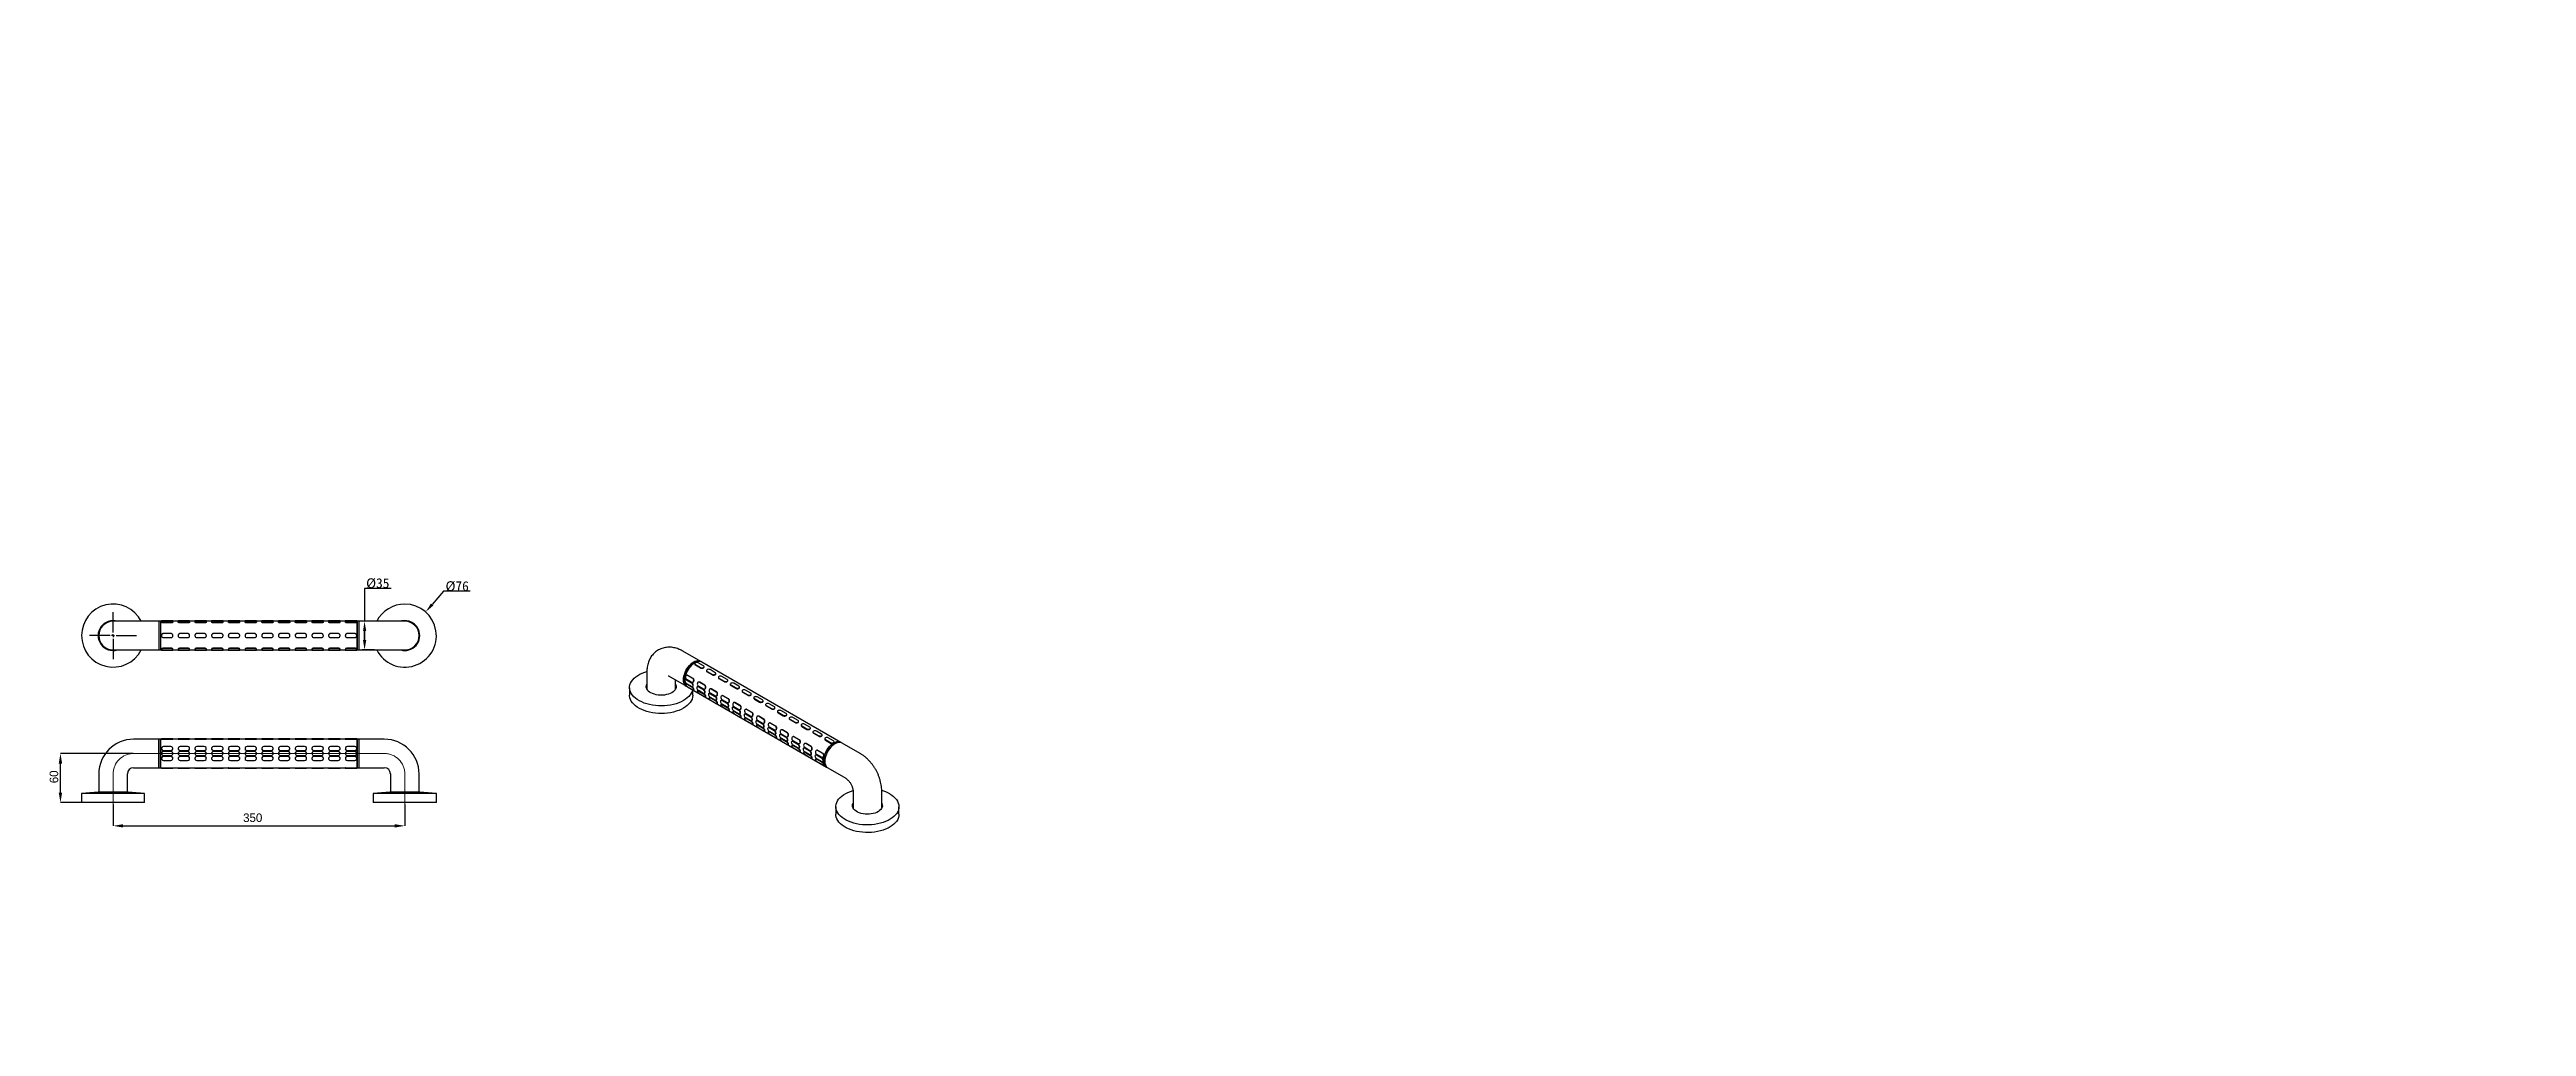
# Model space of a CAD drawing. Extents: x 41 to 1049, y 29 to 427.
import ezdxf

# ---------------------------------------------------------------- set-up
doc = ezdxf.new("R2010")
doc.units = 0
doc.header["$LTSCALE"] = 23.1
doc.header["$MEASUREMENT"] = 0
doc.linetypes.add('CENTERX2', pattern=[20.32, 12.7, -2.54, 2.54, -2.54])
doc.layers.get('0').update_dxf_attribs({"linetype": 'CONTINUOUS'})
doc.layers.get('Defpoints').update_dxf_attribs({"linetype": 'CONTINUOUS'})
doc.layers.add('10', color=7, linetype='CONTINUOUS')
doc.layers.add('TOP', color=7, linetype='CONTINUOUS')
doc.layers.add('中心线层', color=1, linetype='CENTERX2', lineweight=25)
doc.styles.add('DEFAULT', font='simplex.shx')
doc.styles.add('iso-1', font='isocp.shx')
doc.styles.add('SLDTEXTSTYLE0', font='')
doc.styles.get('SLDTEXTSTYLE0').set_extended_font_data('汉仪长仿宋体')
doc.dimstyles.new('SLDDIMSTYLE0', dxfattribs={"dimtxt": 3.5, "dimasz": 4.08, "dimexe": 0, "dimexo": 0.0625, "dimgap": 0.875, "dimtad": 2, "dimdec": 0, "dimlfac": 5, "dimrnd": 1e-09, "dimzin": 12, "dimdsep": 46, "dimtxsty": 'SLDTEXTSTYLE0', "dimsah": 1, "dimcen": 0.09, "dimadec": 0, "dimazin": 3, "dimtfac": 1, "dimtdec": 0, "dimtofl": 0, "dimtmove": 0, "dimatfit": 3, "dimfxl": 0, "dimfrac": 2, "dimtolj": 1, "dimtzin": 12, "dimarcsym": 0})
doc.dimstyles.get("Standard").update_dxf_attribs({"dimtxt": 2.5, "dimasz": 0.18, "dimexe": 0.18, "dimexo": 0.0625, "dimgap": 0.09, "dimtad": 0, "dimtih": 1, "dimtoh": 1, "dimdec": 4, "dimzin": 0, "dimdsep": 46, "dimtxsty": 'Standard', "dimcen": 0.09, "dimadec": 0, "dimazin": 0, "dimtp": 0.001, "dimtm": 0.001, "dimtfac": 0.6, "dimtdec": 4, "dimtofl": 0, "dimtmove": 0, "dimatfit": 0, "dimfxl": 0, "dimtolj": 1, "dimtzin": 0, "dimarcsym": 0})

msp = doc.modelspace()

# ---------------------------------------------------------------- texts
at = {"char_height": 2.5, "attachment_point": 7, "line_spacing_factor": 0.903614, "style": 'DEFAULT'}
for s, insert in [('\\W00.928;\\T0.85;\\fsimplex.shx,bigfont.shx;\\fsimplex.shx,bigfont.shx;', (455.2297, 423.5839)), ('\\W00.928;\\T0.85;\\fsimplex.shx,bigfont.shx;\\fsimplex.shx,bigfont.shx;', (457.7297, 426.8339)), ('\\W00.928;\\T0.85;\\fsimplex.shx,bigfont.shx;\\fsimplex.shx,bigfont.shx;', (455.2297, 417.0839)), ('\\W01.124;\\T0.94;\\fsimplex.shx,bigfont.shx;\\fsimplex.shx,bigfont.shx;', (455.34595, 420.19083)), ('\\W01.124;\\T0.94;\\fsimplex.shx,bigfont.shx;\\fsimplex.shx,bigfont.shx;', (455.34595, 413.69083)), ('\\W00.928;\\T0.85;\\fsimplex.shx,bigfont.shx;\\fsimplex.shx,bigfont.shx;', (457.7297, 420.3339))]:
    msp.add_mtext(s, dxfattribs=dict(at, insert=insert))
at = {"char_height": 2.5, "width": 2.6372396, "attachment_point": 7, "line_spacing_factor": 0.903614, "style": 'DEFAULT'}
for insert in [(455.34595, 426.69083), (459.34595, 410.44083)]:
    msp.add_mtext('\\W01.124;\\T0.94;\\fsimplex.shx,bigfont.shx; \\fsimplex.shx,bigfont.shx;', dxfattribs=dict(at, insert=insert))
at = {"char_height": 4, "width": 533.103, "attachment_point": 1, "line_spacing_factor": 0.903614}
for s, insert in [('\\W01.124;\\T0.94;\\fsimplex.shx,bigfont.shx;\\fsimplex.shx,bigfont.shx;', (496.48604, 415.85521)), ('\\W00.928;\\T0.85;\\fsimplex.shx,bigfont.shx;\\fsimplex.shx,bigfont.shx;', (498.39304, 415.76966)), ('\\W01.124;\\T0.94;\\fsimplex.shx,bigfont.shx;\\fsimplex.shx,bigfont.shx;', (502.48604, 415.65521)), ('\\W00.928;\\T0.85;\\fsimplex.shx,bigfont.shx;\\fsimplex.shx,bigfont.shx;', (504.39304, 415.76966)), ('\\W01.124;\\T0.94;\\fsimplex.shx,bigfont.shx;\\fsimplex.shx,bigfont.shx;', (508.48604, 415.65521)), ('\\W00.928;\\T0.85;\\fsimplex.shx,bigfont.shx;\\fsimplex.shx,bigfont.shx;', (520.39304, 415.76966)), ('\\W01.124;\\T0.94;\\fsimplex.shx,bigfont.shx;\\fsimplex.shx,bigfont.shx;', (524.48604, 415.65521)), ('\\W00.928;\\T0.85;\\fsimplex.shx,bigfont.shx;\\fsimplex.shx,bigfont.shx;', (526.39304, 415.76966)), ('\\W01.124;\\T0.94;\\fsimplex.shx,bigfont.shx;\\fsimplex.shx,bigfont.shx;', (530.48604, 415.65521)), ('\\W00.928;\\T0.85;\\fsimplex.shx,bigfont.shx;\\fsimplex.shx,bigfont.shx;', (532.39304, 415.76966)), ('\\W00.928;\\T0.85;\\fsimplex.shx,bigfont.shx; \\fsimplex.shx,bigfont.shx;', (509.13219, 411.39613)), ('\\W00.928;\\T0.85;\\fsimplex.shx,bigfont.shx;\\fsimplex.shx,bigfont.shx;', (514.6724, 403.61709)), ('\\W01.124;\\T0.94;\\fsimplex.shx,bigfont.shx;\\fsimplex.shx,bigfont.shx;', (530.8584, 403.38817)), ('\\W00.928;\\T0.85;\\fsimplex.shx,bigfont.shx;\\fsimplex.shx,bigfont.shx;', (534.6724, 403.61709)), ('\\W00.928;\\T0.85;\\fsimplex.shx,bigfont.shx;\\fsimplex.shx,bigfont.shx;', (537.6724, 403.61709)), ('\\W01.124;\\T0.94;\\fsimplex.shx,bigfont.shx;\\fsimplex.shx,bigfont.shx;', (553.8584, 403.38817)), ('\\W00.928;\\T0.85;\\fsimplex.shx,bigfont.shx;\\fsimplex.shx,bigfont.shx;', (557.6724, 403.61709)), ('\\W00.928;\\T0.85;\\fsimplex.shx,bigfont.shx;\\fsimplex.shx,bigfont.shx;', (560.6724, 403.61709)), ('\\W01.124;\\T0.94;\\fsimplex.shx,bigfont.shx;\\fsimplex.shx,bigfont.shx;', (576.8584, 403.38817)), ('\\W00.928;\\T0.85;\\fsimplex.shx,bigfont.shx;\\fsimplex.shx,bigfont.shx;', (580.6724, 403.61709))]:
    msp.add_mtext(s, dxfattribs=dict(at, insert=insert))
at = {"layer": '10', "insert": (123.52767, 115.99932), "char_height": 3.5, "attachment_point": 2, "style": 'SLDTEXTSTYLE0'}
msp.add_mtext('\\A1;350', dxfattribs=at)
at = {"layer": 'TOP', "color": 252, "linetype": 'Continuous', "attachment_point": 7, "line_spacing_factor": 0.903614, "style": 'DEFAULT'}
for s, insert, char_height, width in [('\\W00.866;\\T0.85;\\fsimplex.shx,bigfont.shx; \\fsimplex.shx,bigfont.shx;', (933.10577, 408.63439), 2.5, 8.8988937), ('\\W00.848;\\T0.85;\\fsimplex.shx,bigfont.shx; \\fsimplex.shx,bigfont.shx;', (984.9278, 408.74661), 2.5, 8.8988937), ('\\W01.033;\\T0.85;\\fsimplex.shx,bigfont.shx; \\fsimplex.shx,bigfont.shx;', (988.05905, 408.87492), 2.5, 8.8988937), ('\\W00.890;\\T0.85;\\fsimplex.shx,bigfont.shx; \\fsimplex.shx,bigfont.shx;', (988.14704, 408.84987), 2.5, 8.8988937), ('\\W00.890;\\T0.85;\\fsimplex.shx,bigfont.shx; \\fsimplex.shx,bigfont.shx;', (1000.14704, 408.84987), 2.5, 8.8988937), ('\\W00.860;\\T0.85;\\fsimplex.shx,bigfont.shx; \\fsimplex.shx,bigfont.shx;', (1030.89142, 408.89569), 2.5, 8.8988937), ('\\W01.015;\\fsimplex.shx,bigfont.shx;  \\fsimplex.shx,bigfont.shx;', (646.81155, 395.69455), 2, 3.6114629), ('\\W00.890;\\T0.85;\\fsimplex.shx,bigfont.shx; \\fsimplex.shx,bigfont.shx;', (903.21999, 61.83793), 3, 8.8988937), ('\\W00.890;\\T0.85;\\fsimplex.shx,bigfont.shx; \\fsimplex.shx,bigfont.shx;', (924.42549, 61.81501), 3, 8.8988937), ('\\W00.803;\\T0.85;\\fsimplex.shx,bigfont.shx; \\fsimplex.shx,bigfont.shx;', (1027.44671, 62.08067), 2.5, 8.8988937), ('\\W00.890;\\T0.85;\\fsimplex.shx,bigfont.shx; \\fsimplex.shx,bigfont.shx;', (1048.50896, 61.90898), 2.5, 8.8988937), ('\\W00.803;\\T0.85;\\fsimplex.shx,bigfont.shx; \\fsimplex.shx,bigfont.shx;', (934.19903, 54.35942), 3, 8.8988937), ('\\W00.852;\\T0.85;\\fsimplex.shx,bigfont.shx; \\fsimplex.shx,bigfont.shx;', (903.06579, 46.58918), 3, 8.8988937), ('\\W00.852;\\T0.85;\\fsimplex.shx,bigfont.shx; \\fsimplex.shx,bigfont.shx;', (930.22971, 46.53346), 2.8, 8.8988937), ('\\W00.803;\\T0.85;\\fsimplex.shx,bigfont.shx;\\fsimplex.shx,bigfont.shx;', (951.27872, 42.55343), 3, 14.6498701), ('\\W00.861;\\T0.85;\\fsimplex.shx,bigfont.shx; \\fsimplex.shx,bigfont.shx;', (952.60796, 46.88427), 2.8, 8.8988937), ('\\W00.852;\\T0.85;\\fsimplex.shx,bigfont.shx; \\fsimplex.shx,bigfont.shx;', (969.60785, 42.25913), 3, 14.6498701), ('\\W01.037;\\T0.85;\\fsimplex.shx,bigfont.shx; \\fsimplex.shx,bigfont.shx;', (972.48159, 29.30758), 3, 14.6498701)]:
    msp.add_mtext(s, dxfattribs=dict(at, insert=insert, char_height=char_height, width=width))
at = {"layer": 'TOP', "color": 252, "linetype": 'Continuous', "char_height": 2, "attachment_point": 7}
for s, insert, line_spacing_factor, style in [('\\W00.991;\\fsimplex.shx,bigfont.shx;\\fsimplex.shx,bigfont.shx;', (638.80025, 395.69455), 0.903614, 'DEFAULT'), ('\\W00.815;\\fisocp.shx;\\fisocp.shx,bigfont.shx;', (650.80025, 395.80901), 0.963855, 'iso-1')]:
    msp.add_mtext(s, dxfattribs=dict(at, insert=insert, line_spacing_factor=line_spacing_factor, style=style))

# ---------------------------------------------------------------- blocks, each defined once
blk = doc.blocks.new('*D26')
at = {"layer": '10', "color": 0, "lineweight": -2}
for p, q in [((74.9, 140.4), (45.3, 140.4)), ((45.3, 124.5), (45.3, 136.3)), ((53.8, 120.4), (45.3, 120.4))]:
    blk.add_line(p, q, dxfattribs=at)
at = {"layer": '10', "color": 0}
for points in [[(46, 136.3), (44.6, 136.3), (45.3, 140.4)], [(44.6, 124.5), (46, 124.5), (45.3, 120.4)]]:
    blk.add_solid(points, dxfattribs=at)
at = {"layer": 'Defpoints', "color": 0}
for p in [(45.3, 140.4), (75, 140.4), (53.9, 120.4)]:
    blk.add_point(p, dxfattribs=at)
at = {"layer": '10', "color": 0, "insert": (40.9, 130.9), "char_height": 3.5, "attachment_point": 2, "rotation": 90, "style": 'SLDTEXTSTYLE0'}
blk.add_mtext('\\A1;{60}', dxfattribs=at)
blk = doc.blocks.new('SW_CENTERMARKSYMBOL_0')
at = {"layer": '中心线层', "color": 0}
for p, q in [((-1.25, 0), (-9.5625, 0)), ((0, 0), (-0.625, 0)), ((0, 1.25), (0, 9.5625)), ((0, 0), (0, 0.625)), ((0, 0), (0, -0.625)), ((0, 0), (0.625, 0)), ((1.25, 0), (9.5625, 0)), ((0, -1.25), (0, -9.5625))]:
    blk.add_line(p, q, dxfattribs=at)
blk = doc.blocks.new('*D27')
at = {"color": 0, "lineweight": -2}
for p, q in [((201.2, 206.4), (196.5, 201)), ((212, 206.4), (201.2, 206.4))]:
    blk.add_line(p, q, dxfattribs=at)
at = {"color": 0}
blk.add_solid([(196, 201.4), (197, 200.6), (193.9, 198)], dxfattribs=at)
at = {"layer": 'Defpoints', "color": 0}
for p in [(193.9, 198), (176.9, 178.7)]:
    blk.add_point(p, dxfattribs=at)
at = {"color": 0, "insert": (206.7, 208.4), "char_height": 4, "attachment_point": 5}
blk.add_mtext('\\A1;%%C76', dxfattribs=at)
blk = doc.blocks.new('*D28')
at = {"color": 0, "lineweight": -2}
for p, q in [((179.8, 207.5), (169, 207.5)), ((169, 207.5), (169, 194.2)), ((173, 194.2), (168, 194.2)), ((173, 182.5), (168, 182.5)), ((169, 186.5), (169, 190.2)), ((169, 190.2), (169, 186.5))]:
    blk.add_line(p, q, dxfattribs=at)
at = {"color": 0}
for points in [[(169.7, 190.2), (168.4, 190.2), (169, 194.2)], [(168.4, 186.5), (169.7, 186.5), (169, 182.5)]]:
    blk.add_solid(points, dxfattribs=at)
at = {"layer": 'Defpoints', "color": 0}
for p in [(169, 194.2), (174, 194.2), (174, 182.5)]:
    blk.add_point(p, dxfattribs=at)
at = {"color": 0, "insert": (174.4, 209.6), "char_height": 4, "attachment_point": 5}
blk.add_mtext('\\A1;%%C35', dxfattribs=at)

# ---------------------------------------------------------------- dimensions: what is measured, and where the dimension line sits
dim = msp.add_linear_dim(base=(169.02239, 194.1921), p1=(173.96288, 182.52543), p2=(173.96288, 194.1921), angle=90, text='%%C35', dimstyle='Standard', override={"dimtxt": 4, "dimasz": 4, "dimexe": 1, "dimexo": 1, "dimtad": 1, "dimlfac": 1, "dimcen": 3.78, "dimtp": 0, "dimtm": 0, "dimtfac": 1, "dimatfit": 3})
dim.commit()
dim.dimension.update_dxf_attribs({"geometry": '*D28', "text_midpoint": (174.44573, 207.53953), "dimtype": 160})
dim = msp.add_diameter_dim_2p(p1=(176.91288, 178.72715), p2=(193.87478, 197.99037), text='%%C76', dimstyle='Standard', override={"dimtxt": 4, "dimasz": 4, "dimexe": 1, "dimexo": 1, "dimtad": 1, "dimcen": 3.78, "dimtp": 0, "dimtm": 0, "dimtfac": 1, "dimatfit": 3})
dim.commit()
dim.dimension.update_dxf_attribs({"geometry": '*D27', "text_midpoint": (206.66559, 206.35742), "dimtype": 163})
at = {"layer": '10'}
dim = msp.add_linear_dim(base=(45.29334, 140.37668), p1=(53.89383, 120.37668), p2=(74.99593, 140.37668), angle=90, text='{60}', dimstyle='SLDDIMSTYLE0', override={"dimtolj": 1}, dxfattribs=at)
dim.commit()
dim.dimension.update_dxf_attribs({"geometry": '*D26', "text_midpoint": (45.29334, 130.8844), "dimtype": 160})

# ---------------------------------------------------------------- linework, layer by layer
at = {"color": 7, "linetype": 'Continuous', "lineweight": 25}
for p, q in [((75.0605, 194.1921), (66.72716, 194.1921)), ((85.39383, 194.1921), (75.0605, 194.1921)), ((86.0605, 194.1921), (85.39383, 194.1921)), ((85.39383, 194.1921), (85.39383, 182.52543)), ((86.40424, 194.1921), (86.0605, 194.1921)), ((86.0605, 194.1921), (86.0605, 188.35838)), ((86.0605, 194.1921), (86.0605, 182.52543)), ((86.39383, 194.35876), (86.39383, 194.19062)), ((86.39383, 193.99678), (86.39383, 193.83879)), ((87.22716, 194.35882), (90.22716, 194.35882)), ((90.22716, 194.35871), (87.22716, 194.35871)), ((87.22716, 194.28185), (90.22716, 194.28185)), ((90.22716, 193.71171), (87.22716, 193.71171)), ((90.22716, 193.49888), (87.22716, 193.49888)), ((93.20424, 194.1921), (91.05005, 194.1921)), ((91.0605, 194.19062), (91.0605, 194.35876)), ((91.0605, 193.83879), (91.0605, 193.99678)), ((93.19383, 194.35876), (93.19383, 194.19062)), ((93.19383, 193.99678), (93.19383, 193.83879)), ((94.02716, 194.35882), (97.02716, 194.35882)), ((97.02716, 194.35871), (94.02716, 194.35871)), ((94.02716, 194.28185), (97.02716, 194.28185)), ((97.02716, 193.71171), (94.02716, 193.71171)), ((97.02716, 193.49888), (94.02716, 193.49888)), ((100.00424, 194.1921), (97.85005, 194.1921)), ((97.8605, 194.19062), (97.8605, 194.35876)), ((97.8605, 193.83879), (97.8605, 193.99678)), ((99.99383, 194.35876), (99.99383, 194.19062)), ((99.99383, 193.99678), (99.99383, 193.83879)), ((100.82716, 194.35882), (103.82716, 194.35882)), ((103.82716, 194.35871), (100.82716, 194.35871)), ((100.82716, 194.28185), (103.82716, 194.28185)), ((103.82716, 193.71171), (100.82716, 193.71171)), ((103.82716, 193.49888), (100.82716, 193.49888)), ((106.80424, 194.1921), (104.65005, 194.1921)), ((104.6605, 194.19062), (104.6605, 194.35876)), ((104.6605, 193.83879), (104.6605, 193.99678)), ((106.79383, 194.35876), (106.79383, 194.19062)), ((106.79383, 193.99678), (106.79383, 193.83879)), ((107.62716, 194.35882), (110.62716, 194.35882)), ((110.62716, 194.35871), (107.62716, 194.35871)), ((107.62716, 194.28185), (110.62716, 194.28185)), ((110.62716, 193.71171), (107.62716, 193.71171)), ((110.62716, 193.49888), (107.62716, 193.49888)), ((113.60424, 194.1921), (111.45005, 194.1921)), ((111.4605, 194.19062), (111.4605, 194.35876)), ((111.4605, 193.83879), (111.4605, 193.99678)), ((113.59383, 194.35876), (113.59383, 194.19062)), ((113.59383, 193.99678), (113.59383, 193.83879)), ((114.42716, 194.35882), (117.42716, 194.35882)), ((117.42716, 194.35871), (114.42716, 194.35871)), ((114.42716, 194.28185), (117.42716, 194.28185)), ((117.42716, 193.71171), (114.42716, 193.71171)), ((117.42716, 193.49888), (114.42716, 193.49888)), ((120.40424, 194.1921), (118.25005, 194.1921)), ((118.2605, 194.19062), (118.2605, 194.35876)), ((118.2605, 193.83879), (118.2605, 193.99678)), ((120.39383, 194.35876), (120.39383, 194.19062)), ((120.39383, 193.99678), (120.39383, 193.83879)), ((121.22716, 194.35882), (124.22716, 194.35882)), ((124.22716, 194.35871), (121.22716, 194.35871)), ((121.22716, 194.28185), (124.22716, 194.28185)), ((124.22716, 193.71171), (121.22716, 193.71171)), ((124.22716, 193.49888), (121.22716, 193.49888)), ((127.20424, 194.1921), (125.05005, 194.1921)), ((125.0605, 194.19062), (125.0605, 194.35876)), ((125.0605, 193.83879), (125.0605, 193.99678)), ((127.19383, 194.35876), (127.19383, 194.19062)), ((127.19383, 193.99678), (127.19383, 193.83879)), ((128.02716, 194.35882), (131.02716, 194.35882)), ((131.02716, 194.35871), (128.02716, 194.35871)), ((128.02716, 194.28185), (131.02716, 194.28185)), ((131.02716, 193.71171), (128.02716, 193.71171)), ((131.02716, 193.49888), (128.02716, 193.49888)), ((134.00424, 194.1921), (131.85005, 194.1921)), ((131.8605, 194.19062), (131.8605, 194.35876)), ((131.8605, 193.83879), (131.8605, 193.99678)), ((133.99383, 194.35876), (133.99383, 194.19062)), ((133.99383, 193.99678), (133.99383, 193.83879)), ((134.82716, 194.35882), (137.82716, 194.35882)), ((137.82716, 194.35871), (134.82716, 194.35871)), ((134.82716, 194.28185), (137.82716, 194.28185)), ((137.82716, 193.71171), (134.82716, 193.71171)), ((137.82716, 193.49888), (134.82716, 193.49888)), ((140.80424, 194.1921), (138.65005, 194.1921)), ((138.6605, 194.19062), (138.6605, 194.35876)), ((138.6605, 193.83879), (138.6605, 193.99678)), ((140.79383, 194.35876), (140.79383, 194.19062)), ((140.79383, 193.99678), (140.79383, 193.83879)), ((141.62716, 194.35882), (144.62716, 194.35882)), ((144.62716, 194.35871), (141.62716, 194.35871)), ((141.62716, 194.28185), (144.62716, 194.28185)), ((144.62716, 193.71171), (141.62716, 193.71171)), ((144.62716, 193.49888), (141.62716, 193.49888)), ((147.60424, 194.1921), (145.45005, 194.1921)), ((145.4605, 194.19062), (145.4605, 194.35876)), ((145.4605, 193.83879), (145.4605, 193.99678)), ((147.59383, 194.35876), (147.59383, 194.19062)), ((147.59383, 193.99678), (147.59383, 193.83879)), ((148.42716, 194.35882), (151.42716, 194.35882)), ((151.42716, 194.35871), (148.42716, 194.35871)), ((148.42716, 194.28185), (151.42716, 194.28185)), ((151.42716, 193.71171), (148.42716, 193.71171)), ((151.42716, 193.49888), (148.42716, 193.49888)), ((154.40424, 194.1921), (152.25005, 194.1921)), ((152.2605, 194.19062), (152.2605, 194.35876)), ((152.2605, 193.83879), (152.2605, 193.99678)), ((154.39383, 194.35876), (154.39383, 194.19062)), ((154.39383, 193.99678), (154.39383, 193.83879)), ((155.22716, 194.35882), (158.22716, 194.35882)), ((158.22716, 194.35871), (155.22716, 194.35871)), ((155.22716, 194.28185), (158.22716, 194.28185)), ((158.22716, 193.71171), (155.22716, 193.71171)), ((158.22716, 193.49888), (155.22716, 193.49888)), ((161.20424, 194.1921), (159.05005, 194.1921)), ((159.0605, 194.19062), (159.0605, 194.35876)), ((159.0605, 193.83879), (159.0605, 193.99678)), ((161.19383, 194.35876), (161.19383, 194.19062)), ((161.19383, 193.99678), (161.19383, 193.83879)), ((162.02716, 194.35882), (165.02716, 194.35882)), ((165.02716, 194.35871), (162.02716, 194.35871)), ((162.02716, 194.28185), (165.02716, 194.28185)), ((165.02716, 193.71171), (162.02716, 193.71171)), ((165.02716, 193.49888), (162.02716, 193.49888)), ((166.0605, 194.1921), (165.85005, 194.1921)), ((165.8605, 194.19062), (165.8605, 194.35876)), ((165.8605, 193.83879), (165.8605, 193.99678)), ((166.72716, 194.1921), (166.0605, 194.1921)), ((166.0605, 182.52543), (166.0605, 194.1921)), ((166.0605, 194.1921), (166.0605, 182.52543)), ((177.0605, 194.1921), (166.72716, 194.1921)), ((166.72716, 194.1921), (166.72716, 182.52543)), ((185.39383, 194.1921), (177.0605, 194.1921)), ((66.72716, 182.52543), (75.0605, 182.52543)), ((75.0605, 182.52543), (85.39383, 182.52543)), ((85.39383, 182.52543), (86.0605, 182.52543)), ((86.0605, 188.35838), (86.0605, 182.52543)), ((86.0605, 182.52543), (86.40428, 182.52543)), ((86.39383, 188.35838), (86.39383, 188.35836)), ((86.39383, 182.87847), (86.39383, 182.72047)), ((86.39383, 182.5269), (86.39383, 182.35876)), ((90.22716, 189.19171), (87.22716, 189.19171)), ((90.22716, 189.1917), (87.22716, 189.1917)), ((87.22716, 187.52503), (90.22716, 187.52503)), ((90.22716, 183.21828), (87.22716, 183.21828)), ((90.22716, 183.00544), (87.22716, 183.00544)), ((87.22716, 182.43551), (90.22716, 182.43551)), ((90.22716, 182.35871), (87.22716, 182.35871)), ((91.05009, 182.52543), (93.20428, 182.52543)), ((91.0605, 188.35836), (91.0605, 188.35838)), ((91.0605, 182.72047), (91.0605, 182.87847)), ((91.0605, 182.35876), (91.0605, 182.5269)), ((93.19383, 188.35838), (93.19383, 188.35836)), ((93.19383, 182.87847), (93.19383, 182.72047)), ((93.19383, 182.5269), (93.19383, 182.35876)), ((97.02716, 189.19171), (94.02716, 189.19171)), ((97.02716, 189.1917), (94.02716, 189.1917)), ((94.02716, 187.52503), (97.02716, 187.52503)), ((97.02716, 183.21828), (94.02716, 183.21828)), ((97.02716, 183.00544), (94.02716, 183.00544)), ((94.02716, 182.43551), (97.02716, 182.43551)), ((97.02716, 182.35871), (94.02716, 182.35871)), ((97.85009, 182.52543), (100.00428, 182.52543)), ((97.8605, 188.35836), (97.8605, 188.35838)), ((97.8605, 182.72047), (97.8605, 182.87847)), ((97.8605, 182.35876), (97.8605, 182.5269)), ((99.99383, 188.35838), (99.99383, 188.35836)), ((99.99383, 182.87847), (99.99383, 182.72047)), ((99.99383, 182.5269), (99.99383, 182.35876)), ((103.82716, 189.19171), (100.82716, 189.19171)), ((103.82716, 189.1917), (100.82716, 189.1917)), ((100.82716, 187.52503), (103.82716, 187.52503)), ((103.82716, 183.21828), (100.82716, 183.21828)), ((103.82716, 183.00544), (100.82716, 183.00544)), ((100.82716, 182.43551), (103.82716, 182.43551)), ((103.82716, 182.35871), (100.82716, 182.35871)), ((104.65009, 182.52543), (106.80428, 182.52543)), ((104.6605, 188.35836), (104.6605, 188.35838)), ((104.6605, 182.72047), (104.6605, 182.87847)), ((104.6605, 182.35876), (104.6605, 182.5269)), ((106.79383, 188.35838), (106.79383, 188.35836)), ((106.79383, 182.87847), (106.79383, 182.72047)), ((106.79383, 182.5269), (106.79383, 182.35876)), ((110.62716, 189.19171), (107.62716, 189.19171)), ((110.62716, 189.1917), (107.62716, 189.1917)), ((107.62716, 187.52503), (110.62716, 187.52503)), ((110.62716, 183.21828), (107.62716, 183.21828)), ((110.62716, 183.00544), (107.62716, 183.00544)), ((107.62716, 182.43551), (110.62716, 182.43551)), ((110.62716, 182.35871), (107.62716, 182.35871)), ((111.45009, 182.52543), (113.60428, 182.52543)), ((111.4605, 188.35836), (111.4605, 188.35838)), ((111.4605, 182.72047), (111.4605, 182.87847)), ((111.4605, 182.35876), (111.4605, 182.5269)), ((113.59383, 188.35838), (113.59383, 188.35836)), ((113.59383, 182.87847), (113.59383, 182.72047)), ((113.59383, 182.5269), (113.59383, 182.35876)), ((117.42716, 189.19171), (114.42716, 189.19171)), ((117.42716, 189.1917), (114.42716, 189.1917)), ((114.42716, 187.52503), (117.42716, 187.52503)), ((117.42716, 183.21828), (114.42716, 183.21828)), ((117.42716, 183.00544), (114.42716, 183.00544)), ((114.42716, 182.43551), (117.42716, 182.43551)), ((117.42716, 182.35871), (114.42716, 182.35871)), ((118.25009, 182.52543), (120.40428, 182.52543)), ((118.2605, 188.35836), (118.2605, 188.35838)), ((118.2605, 182.72047), (118.2605, 182.87847)), ((118.2605, 182.35876), (118.2605, 182.5269)), ((120.39383, 188.35838), (120.39383, 188.35836)), ((120.39383, 182.87847), (120.39383, 182.72047)), ((120.39383, 182.5269), (120.39383, 182.35876)), ((124.22716, 189.19171), (121.22716, 189.19171)), ((124.22716, 189.1917), (121.22716, 189.1917)), ((121.22716, 187.52503), (124.22716, 187.52503)), ((124.22716, 183.21828), (121.22716, 183.21828)), ((124.22716, 183.00544), (121.22716, 183.00544)), ((121.22716, 182.43551), (124.22716, 182.43551)), ((124.22716, 182.35871), (121.22716, 182.35871)), ((125.05009, 182.52543), (127.20428, 182.52543)), ((125.0605, 188.35836), (125.0605, 188.35838)), ((125.0605, 182.72047), (125.0605, 182.87847)), ((125.0605, 182.35876), (125.0605, 182.5269)), ((127.19383, 188.35838), (127.19383, 188.35836)), ((127.19383, 182.87847), (127.19383, 182.72047)), ((127.19383, 182.5269), (127.19383, 182.35876)), ((131.02716, 189.19171), (128.02716, 189.19171)), ((131.02716, 189.1917), (128.02716, 189.1917)), ((128.02716, 187.52503), (131.02716, 187.52503)), ((131.02716, 183.21828), (128.02716, 183.21828)), ((131.02716, 183.00544), (128.02716, 183.00544)), ((128.02716, 182.43551), (131.02716, 182.43551)), ((131.02716, 182.35871), (128.02716, 182.35871)), ((131.85009, 182.52543), (134.00428, 182.52543)), ((131.8605, 188.35836), (131.8605, 188.35838)), ((131.8605, 182.72047), (131.8605, 182.87847)), ((131.8605, 182.35876), (131.8605, 182.5269)), ((133.99383, 188.35838), (133.99383, 188.35836)), ((133.99383, 182.87847), (133.99383, 182.72047)), ((133.99383, 182.5269), (133.99383, 182.35876)), ((137.82716, 189.19171), (134.82716, 189.19171)), ((137.82716, 189.1917), (134.82716, 189.1917)), ((134.82716, 187.52503), (137.82716, 187.52503)), ((137.82716, 183.21828), (134.82716, 183.21828)), ((137.82716, 183.00544), (134.82716, 183.00544)), ((134.82716, 182.43551), (137.82716, 182.43551)), ((137.82716, 182.35871), (134.82716, 182.35871)), ((138.65009, 182.52543), (140.80428, 182.52543)), ((138.6605, 188.35836), (138.6605, 188.35838)), ((138.6605, 182.72047), (138.6605, 182.87847)), ((138.6605, 182.35876), (138.6605, 182.5269)), ((140.79383, 188.35838), (140.79383, 188.35836)), ((140.79383, 182.87847), (140.79383, 182.72047)), ((140.79383, 182.5269), (140.79383, 182.35876)), ((144.62716, 189.19171), (141.62716, 189.19171)), ((144.62716, 189.1917), (141.62716, 189.1917)), ((141.62716, 187.52503), (144.62716, 187.52503)), ((144.62716, 183.21828), (141.62716, 183.21828)), ((144.62716, 183.00544), (141.62716, 183.00544)), ((141.62716, 182.43551), (144.62716, 182.43551)), ((144.62716, 182.35871), (141.62716, 182.35871)), ((145.45009, 182.52543), (147.60428, 182.52543)), ((145.4605, 188.35836), (145.4605, 188.35838)), ((145.4605, 182.72047), (145.4605, 182.87847)), ((145.4605, 182.35876), (145.4605, 182.5269)), ((147.59383, 188.35838), (147.59383, 188.35836)), ((147.59383, 182.87847), (147.59383, 182.72047)), ((147.59383, 182.5269), (147.59383, 182.35876)), ((151.42716, 189.19171), (148.42716, 189.19171)), ((151.42716, 189.1917), (148.42716, 189.1917)), ((148.42716, 187.52503), (151.42716, 187.52503)), ((151.42716, 183.21828), (148.42716, 183.21828)), ((151.42716, 183.00544), (148.42716, 183.00544)), ((148.42716, 182.43551), (151.42716, 182.43551)), ((151.42716, 182.35871), (148.42716, 182.35871)), ((152.25009, 182.52543), (154.40428, 182.52543)), ((152.2605, 188.35836), (152.2605, 188.35838)), ((152.2605, 182.72047), (152.2605, 182.87847)), ((152.2605, 182.35876), (152.2605, 182.5269)), ((154.39383, 188.35838), (154.39383, 188.35836)), ((154.39383, 182.87847), (154.39383, 182.72047)), ((154.39383, 182.5269), (154.39383, 182.35876)), ((158.22716, 189.19171), (155.22716, 189.19171)), ((158.22716, 189.1917), (155.22716, 189.1917)), ((155.22716, 187.52503), (158.22716, 187.52503)), ((158.22716, 183.21828), (155.22716, 183.21828)), ((158.22716, 183.00544), (155.22716, 183.00544)), ((155.22716, 182.43551), (158.22716, 182.43551)), ((158.22716, 182.35871), (155.22716, 182.35871)), ((159.05009, 182.52543), (161.20428, 182.52543)), ((159.0605, 188.35836), (159.0605, 188.35838)), ((159.0605, 182.72047), (159.0605, 182.87847)), ((159.0605, 182.35876), (159.0605, 182.5269)), ((161.19383, 188.35838), (161.19383, 188.35836)), ((161.19383, 182.87847), (161.19383, 182.72047)), ((161.19383, 182.5269), (161.19383, 182.35876)), ((165.02716, 189.19171), (162.02716, 189.19171)), ((165.02716, 189.1917), (162.02716, 189.1917)), ((162.02716, 187.52503), (165.02716, 187.52503)), ((165.02716, 183.21828), (162.02716, 183.21828)), ((165.02716, 183.00544), (162.02716, 183.00544)), ((162.02716, 182.43551), (165.02716, 182.43551)), ((165.02716, 182.35871), (162.02716, 182.35871)), ((165.85009, 182.52543), (166.0605, 182.52543)), ((165.8605, 188.35836), (165.8605, 188.35838)), ((165.8605, 182.72047), (165.8605, 182.87847)), ((165.8605, 182.35876), (165.8605, 182.5269)), ((166.0605, 182.52543), (166.72716, 182.52543)), ((166.72716, 182.52543), (177.0605, 182.52543)), ((177.0605, 182.52543), (185.39383, 182.52543)), ((305.79329, 177.83311), (298.48652, 182.05121)), ((283.8442, 173.59646), (283.8442, 166.61208)), ((292.65366, 171.94731), (299.96043, 167.7292)), ((300.19649, 172.25169), (300.05704, 172.22978)), ((302.50917, 170.93768), (300.38785, 172.16229)), ((302.65967, 170.96132), (300.53835, 172.18593)), ((303.33961, 176.93181), (303.33962, 176.77139)), ((303.58369, 176.59165), (305.70501, 175.36703)), ((303.5837, 176.40671), (305.70502, 175.1821)), ((306.88352, 176.04747), (304.7622, 177.27208)), ((306.2647, 177.56097), (305.79329, 177.83311)), ((362.83324, 144.90464), (306.2647, 177.56097)), ((307.12761, 175.54687), (307.1276, 175.7073)), ((308.14793, 174.15603), (308.14794, 173.9956)), ((308.39201, 173.81586), (310.51333, 172.59125)), ((308.39202, 173.63092), (310.51334, 172.40631)), ((311.69184, 173.27168), (309.57052, 174.49629)), ((311.93593, 172.77108), (311.93592, 172.93151)), ((312.95626, 171.38024), (312.95627, 171.21981)), ((316.50017, 170.49589), (314.37885, 171.7205)), ((276.8442, 167.16896), (276.8442, 164.07015)), ((295.51087, 166.61208), (295.51087, 170.29788)), ((299.65295, 170.38519), (299.51391, 170.30491)), ((299.72384, 168.77089), (299.59797, 168.64531)), ((302.05186, 169.03905), (299.93054, 170.26366)), ((299.93062, 168.9028), (302.05194, 167.67819)), ((299.96043, 167.7292), (300.43184, 167.45707)), ((299.98485, 170.65079), (302.10617, 169.42617)), ((302.10629, 167.35379), (299.98497, 168.5784)), ((302.21202, 169.13152), (300.0907, 170.35613)), ((302.25678, 167.50394), (300.13546, 168.72855)), ((300.38812, 167.53234), (302.50944, 166.30773)), ((300.43184, 167.45707), (357.00038, 134.80074)), ((302.43698, 169.35869), (302.57644, 169.38059)), ((302.46858, 167.63693), (302.60762, 167.71721)), ((302.51087, 164.07015), (302.51087, 166.25687)), ((302.89643, 166.24082), (303.0223, 166.3664)), ((304.46128, 167.6094), (304.32223, 167.52913)), ((304.53217, 165.9951), (304.4063, 165.86953)), ((306.86019, 166.26326), (304.73887, 167.48787)), ((304.73895, 166.12701), (306.86027, 164.9024)), ((304.79317, 167.875), (306.9145, 166.65039)), ((306.91461, 164.578), (304.79329, 165.80262)), ((305.00482, 169.4759), (304.86537, 169.45399)), ((307.02035, 166.35573), (304.89903, 167.58034)), ((307.06511, 164.72815), (304.94379, 165.95276)), ((307.3175, 168.16189), (305.19618, 169.38651)), ((305.19644, 164.75655), (307.31776, 163.53194)), ((307.468, 168.18554), (305.34668, 169.41015)), ((307.24531, 166.5829), (307.38476, 166.60481)), ((307.2769, 164.86115), (307.41595, 164.94142)), ((307.70476, 163.46503), (307.83063, 163.59061)), ((309.2696, 164.83362), (309.13056, 164.75334)), ((309.3405, 163.21932), (309.21463, 163.09374)), ((311.66852, 163.48747), (309.5472, 164.71208)), ((309.54727, 163.35123), (311.66859, 162.12661)), ((309.6015, 165.09921), (311.72282, 163.8746)), ((311.72294, 161.80222), (309.60162, 163.02683)), ((309.81315, 166.70011), (309.67369, 166.67821)), ((311.82867, 163.57994), (309.70735, 164.80455)), ((311.87344, 161.95236), (309.75212, 163.17697)), ((312.12582, 165.38611), (310.0045, 166.61072)), ((310.00477, 161.98076), (312.12609, 160.75615)), ((312.27633, 165.40975), (310.155, 166.63436)), ((312.05363, 163.80711), (312.19309, 163.82902)), ((312.08523, 162.08536), (312.22427, 162.16564)), ((313.20034, 171.04007), (315.32166, 169.81546)), ((313.20035, 170.85513), (315.32167, 169.63052)), ((314.07793, 162.05783), (313.93889, 161.97755)), ((316.47684, 160.71168), (314.35552, 161.9363)), ((314.40983, 162.32342), (316.53115, 161.09881)), ((314.62147, 163.92432), (314.48202, 163.90242)), ((316.637, 160.80415), (314.51568, 162.02876)), ((316.93415, 162.61032), (314.81283, 163.83493)), ((317.08465, 162.63396), (314.96333, 163.85857)), ((316.74426, 169.99529), (316.74425, 170.15572)), ((317.76459, 168.60445), (317.7646, 168.44402)), ((318.00866, 168.26428), (320.12999, 167.03967)), ((318.00868, 168.07935), (320.13, 166.85473)), ((321.3085, 167.7201), (319.18718, 168.94471)), ((321.55258, 167.21951), (321.55257, 167.37993)), ((322.57291, 165.82866), (322.57292, 165.66823)), ((322.81699, 165.4885), (324.93831, 164.26388)), ((322.817, 165.30356), (324.93832, 164.07895)), ((326.11682, 164.94431), (323.9955, 166.16893)), ((326.36091, 164.44372), (326.3609, 164.60415)), ((327.38124, 163.05288), (327.38125, 162.89245)), ((327.62532, 162.71271), (329.74664, 161.4881)), ((327.62533, 162.52777), (329.74665, 161.30316)), ((330.92515, 162.16853), (328.80383, 163.39314)), ((331.16924, 161.66793), (331.16923, 161.82836)), ((312.51308, 160.68924), (312.63896, 160.81482)), ((314.14882, 160.44353), (314.02295, 160.31795)), ((314.3556, 160.57544), (316.47692, 159.35083)), ((316.53127, 159.02643), (314.40995, 160.25104)), ((316.68176, 159.17657), (314.56044, 160.40119)), ((314.81309, 159.20498), (316.93441, 157.98036)), ((316.86196, 161.03133), (317.00141, 161.05323)), ((316.89356, 159.30957), (317.0326, 159.38985)), ((317.32141, 157.91345), (317.44728, 158.03903)), ((318.88626, 159.28204), (318.74721, 159.20176)), ((318.95715, 157.66774), (318.83128, 157.54216)), ((321.28517, 157.9359), (319.16385, 159.16051)), ((319.16393, 157.79965), (321.28525, 156.57504)), ((319.21815, 159.54764), (321.33947, 158.32302)), ((321.33959, 156.25064), (319.21827, 157.47525)), ((319.4298, 161.14854), (319.29034, 161.12663)), ((321.44533, 158.02837), (319.32401, 159.25298)), ((321.49009, 156.40079), (319.36877, 157.6254)), ((321.74247, 159.83453), (319.62115, 161.05914)), ((319.62142, 156.42919), (321.74274, 155.20458)), ((321.89298, 159.85817), (319.77166, 161.08278)), ((321.67028, 158.25554), (321.80974, 158.27744)), ((321.70188, 156.53378), (321.84092, 156.61406)), ((322.12974, 155.13767), (322.25561, 155.26325)), ((323.69458, 156.50625), (323.55554, 156.42598)), ((323.76547, 154.89195), (323.6396, 154.76637)), ((326.09349, 155.16011), (323.97217, 156.38472)), ((323.97225, 155.02386), (326.09357, 153.79925)), ((324.02648, 156.77185), (326.1478, 155.54724)), ((326.14792, 153.47485), (324.0266, 154.69947)), ((324.23813, 158.37275), (324.09867, 158.35084)), ((326.25365, 155.25258), (324.13233, 156.47719)), ((326.29841, 153.625), (324.17709, 154.84961)), ((326.5508, 157.05874), (324.42948, 158.28336)), ((324.42975, 153.6534), (326.55107, 152.42879)), ((326.7013, 157.08238), (324.57998, 158.307)), ((326.47861, 155.47975), (326.61807, 155.50166)), ((326.51021, 153.758), (326.64925, 153.83827)), ((326.93806, 152.36188), (327.06393, 152.48746)), ((328.50291, 153.73047), (328.36387, 153.65019)), ((328.5738, 152.11617), (328.44793, 151.99059)), ((330.90182, 152.38432), (328.7805, 153.60893)), ((328.78058, 152.24808), (330.9019, 151.02346)), ((328.83481, 153.99606), (330.95613, 152.77145)), ((330.95624, 150.69907), (328.83492, 151.92368)), ((329.04645, 155.59696), (328.907, 155.57505)), ((331.06198, 152.47679), (328.94066, 153.7014)), ((331.10674, 150.84921), (328.98542, 152.07382)), ((331.35913, 154.28296), (329.23781, 155.50757)), ((331.50963, 154.3066), (329.38831, 155.53121)), ((331.28694, 152.70396), (331.42639, 152.72587)), ((332.18957, 160.27709), (332.18957, 160.11666)), ((332.43364, 159.93692), (334.55496, 158.71231)), ((332.43365, 159.75198), (334.55497, 158.52737)), ((335.73347, 159.39274), (333.61215, 160.61735)), ((333.64313, 151.22027), (335.76445, 149.99566)), ((333.85478, 152.82117), (333.71532, 152.79927)), ((336.16745, 151.50717), (334.04613, 152.73178)), ((336.31796, 151.53081), (334.19664, 152.75542)), ((335.97756, 158.89214), (335.97755, 159.05257)), ((336.99789, 157.5013), (336.9979, 157.34087)), ((337.24197, 157.16113), (339.36329, 155.93652)), ((337.24198, 156.9762), (339.3633, 155.75158)), ((340.5418, 156.61695), (338.42048, 157.84156)), ((340.78589, 156.11636), (340.78588, 156.27678)), ((341.80622, 154.72551), (341.80623, 154.56508)), ((342.0503, 154.38535), (344.17162, 153.16073)), ((342.05031, 154.20041), (344.17163, 152.9758)), ((345.35013, 153.84116), (343.22881, 155.06578)), ((345.59421, 153.34057), (345.5942, 153.501)), ((346.61454, 151.94973), (346.61455, 151.7893)), ((346.85862, 151.60956), (348.97994, 150.38495)), ((346.85863, 151.42462), (348.97995, 150.20001)), ((350.15845, 151.06538), (348.03713, 152.28999)), ((85.39383, 146.21001), (75.0605, 146.21001)), ((86.0605, 146.21001), (85.39383, 146.21001)), ((85.39383, 146.21001), (85.39383, 137.06308)), ((85.39383, 140.37668), (85.39383, 146.21001)), ((86.40428, 146.21001), (86.0605, 146.21001)), ((86.0605, 146.21001), (86.0605, 134.54335)), ((86.0605, 146.21001), (86.0605, 137.06308)), ((86.39383, 146.37668), (86.39383, 146.20854)), ((86.39383, 142.42843), (86.39383, 142.37093)), ((90.22716, 146.37673), (87.22716, 146.37673)), ((87.22716, 146.37662), (90.22716, 146.37662)), ((87.22716, 146.15013), (90.22716, 146.15013)), ((90.22716, 143.21152), (87.22716, 143.21152)), ((87.22716, 141.64533), (90.22716, 141.64533)), ((87.22716, 141.56788), (90.22716, 141.56788)), ((90.22716, 141.20963), (87.22716, 141.20963)), ((90.22716, 141.20961), (87.22716, 141.20961)), ((93.20428, 146.21001), (91.05009, 146.21001)), ((91.0605, 146.20854), (91.0605, 146.37668)), ((91.0605, 142.37093), (91.0605, 142.42843)), ((93.19383, 146.37668), (93.19383, 146.20854)), ((93.19383, 142.42843), (93.19383, 142.37093)), ((97.02716, 146.37673), (94.02716, 146.37673)), ((94.02716, 146.37662), (97.02716, 146.37662)), ((94.02716, 146.15013), (97.02716, 146.15013)), ((97.02716, 143.21152), (94.02716, 143.21152)), ((94.02716, 141.64533), (97.02716, 141.64533)), ((94.02716, 141.56788), (97.02716, 141.56788)), ((97.02716, 141.20963), (94.02716, 141.20963)), ((97.02716, 141.20961), (94.02716, 141.20961)), ((100.00428, 146.21001), (97.85009, 146.21001)), ((97.8605, 146.20854), (97.8605, 146.37668)), ((97.8605, 142.37093), (97.8605, 142.42843)), ((99.99383, 146.37668), (99.99383, 146.20854)), ((99.99383, 142.42843), (99.99383, 142.37093)), ((103.82716, 146.37673), (100.82716, 146.37673)), ((100.82716, 146.37662), (103.82716, 146.37662)), ((100.82716, 146.15013), (103.82716, 146.15013)), ((103.82716, 143.21152), (100.82716, 143.21152)), ((100.82716, 141.64533), (103.82716, 141.64533)), ((100.82716, 141.56788), (103.82716, 141.56788)), ((103.82716, 141.20963), (100.82716, 141.20963)), ((103.82716, 141.20961), (100.82716, 141.20961)), ((106.80428, 146.21001), (104.65009, 146.21001)), ((104.6605, 146.20854), (104.6605, 146.37668)), ((104.6605, 142.37093), (104.6605, 142.42843)), ((106.79383, 146.37668), (106.79383, 146.20854)), ((106.79383, 142.42843), (106.79383, 142.37093)), ((110.62716, 146.37673), (107.62716, 146.37673)), ((107.62716, 146.37662), (110.62716, 146.37662)), ((107.62716, 146.15013), (110.62716, 146.15013)), ((110.62716, 143.21152), (107.62716, 143.21152)), ((107.62716, 141.64533), (110.62716, 141.64533)), ((107.62716, 141.56788), (110.62716, 141.56788)), ((110.62716, 141.20963), (107.62716, 141.20963)), ((110.62716, 141.20961), (107.62716, 141.20961)), ((113.60428, 146.21001), (111.45009, 146.21001)), ((111.4605, 146.20854), (111.4605, 146.37668)), ((111.4605, 142.37093), (111.4605, 142.42843)), ((113.59383, 146.37668), (113.59383, 146.20854)), ((113.59383, 142.42843), (113.59383, 142.37093)), ((117.42716, 146.37673), (114.42716, 146.37673)), ((114.42716, 146.37662), (117.42716, 146.37662)), ((114.42716, 146.15013), (117.42716, 146.15013)), ((117.42716, 143.21152), (114.42716, 143.21152)), ((114.42716, 141.64533), (117.42716, 141.64533)), ((114.42716, 141.56788), (117.42716, 141.56788)), ((117.42716, 141.20963), (114.42716, 141.20963)), ((117.42716, 141.20961), (114.42716, 141.20961)), ((120.40428, 146.21001), (118.25009, 146.21001)), ((118.2605, 146.20854), (118.2605, 146.37668)), ((118.2605, 142.37093), (118.2605, 142.42843)), ((120.39383, 146.37668), (120.39383, 146.20854)), ((120.39383, 142.42843), (120.39383, 142.37093)), ((124.22716, 146.37673), (121.22716, 146.37673)), ((121.22716, 146.37662), (124.22716, 146.37662)), ((121.22716, 146.15013), (124.22716, 146.15013)), ((124.22716, 143.21152), (121.22716, 143.21152)), ((121.22716, 141.64533), (124.22716, 141.64533)), ((121.22716, 141.56788), (124.22716, 141.56788)), ((124.22716, 141.20963), (121.22716, 141.20963)), ((124.22716, 141.20961), (121.22716, 141.20961)), ((127.20428, 146.21001), (125.05009, 146.21001)), ((125.0605, 146.20854), (125.0605, 146.37668)), ((125.0605, 142.37093), (125.0605, 142.42843)), ((127.19383, 146.37668), (127.19383, 146.20854)), ((127.19383, 142.42843), (127.19383, 142.37093)), ((131.02716, 146.37673), (128.02716, 146.37673)), ((128.02716, 146.37662), (131.02716, 146.37662)), ((128.02716, 146.15013), (131.02716, 146.15013)), ((131.02716, 143.21152), (128.02716, 143.21152)), ((128.02716, 141.64533), (131.02716, 141.64533)), ((128.02716, 141.56788), (131.02716, 141.56788)), ((131.02716, 141.20963), (128.02716, 141.20963)), ((131.02716, 141.20961), (128.02716, 141.20961)), ((134.00428, 146.21001), (131.85009, 146.21001)), ((131.8605, 146.20854), (131.8605, 146.37668)), ((131.8605, 142.37093), (131.8605, 142.42843)), ((133.99383, 146.37668), (133.99383, 146.20854)), ((133.99383, 142.42843), (133.99383, 142.37093)), ((137.82716, 146.37673), (134.82716, 146.37673)), ((134.82716, 146.37662), (137.82716, 146.37662)), ((134.82716, 146.15013), (137.82716, 146.15013)), ((137.82716, 143.21152), (134.82716, 143.21152)), ((134.82716, 141.64533), (137.82716, 141.64533)), ((134.82716, 141.56788), (137.82716, 141.56788)), ((137.82716, 141.20963), (134.82716, 141.20963)), ((137.82716, 141.20961), (134.82716, 141.20961)), ((140.80428, 146.21001), (138.65009, 146.21001)), ((138.6605, 146.20854), (138.6605, 146.37668)), ((138.6605, 142.37093), (138.6605, 142.42843)), ((140.79383, 146.37668), (140.79383, 146.20854)), ((140.79383, 142.42843), (140.79383, 142.37093)), ((144.62716, 146.37673), (141.62716, 146.37673)), ((141.62716, 146.37662), (144.62716, 146.37662)), ((141.62716, 146.15013), (144.62716, 146.15013)), ((144.62716, 143.21152), (141.62716, 143.21152)), ((141.62716, 141.64533), (144.62716, 141.64533)), ((141.62716, 141.56788), (144.62716, 141.56788)), ((144.62716, 141.20963), (141.62716, 141.20963)), ((144.62716, 141.20961), (141.62716, 141.20961)), ((147.60428, 146.21001), (145.45009, 146.21001)), ((145.4605, 146.20854), (145.4605, 146.37668)), ((145.4605, 142.37093), (145.4605, 142.42843)), ((147.59383, 146.37668), (147.59383, 146.20854)), ((147.59383, 142.42843), (147.59383, 142.37093)), ((151.42716, 146.37673), (148.42716, 146.37673)), ((148.42716, 146.37662), (151.42716, 146.37662)), ((148.42716, 146.15013), (151.42716, 146.15013)), ((151.42716, 143.21152), (148.42716, 143.21152)), ((148.42716, 141.64533), (151.42716, 141.64533)), ((148.42716, 141.56788), (151.42716, 141.56788)), ((151.42716, 141.20963), (148.42716, 141.20963)), ((151.42716, 141.20961), (148.42716, 141.20961)), ((154.40428, 146.21001), (152.25009, 146.21001)), ((152.2605, 146.20854), (152.2605, 146.37668)), ((152.2605, 142.37093), (152.2605, 142.42843)), ((154.39383, 146.37668), (154.39383, 146.20854)), ((154.39383, 142.42843), (154.39383, 142.37093)), ((158.22716, 146.37673), (155.22716, 146.37673)), ((155.22716, 146.37662), (158.22716, 146.37662)), ((155.22716, 146.15013), (158.22716, 146.15013)), ((158.22716, 143.21152), (155.22716, 143.21152)), ((155.22716, 141.64533), (158.22716, 141.64533)), ((155.22716, 141.56788), (158.22716, 141.56788)), ((158.22716, 141.20963), (155.22716, 141.20963)), ((158.22716, 141.20961), (155.22716, 141.20961)), ((161.20428, 146.21001), (159.05009, 146.21001)), ((159.0605, 146.20854), (159.0605, 146.37668)), ((159.0605, 142.37093), (159.0605, 142.42843)), ((161.19383, 146.37668), (161.19383, 146.20854)), ((161.19383, 142.42843), (161.19383, 142.37093)), ((165.02716, 146.37673), (162.02716, 146.37673)), ((162.02716, 146.37662), (165.02716, 146.37662)), ((162.02716, 146.15013), (165.02716, 146.15013)), ((165.02716, 143.21152), (162.02716, 143.21152)), ((162.02716, 141.64533), (165.02716, 141.64533)), ((162.02716, 141.56788), (165.02716, 141.56788)), ((165.02716, 141.20963), (162.02716, 141.20963)), ((165.02716, 141.20961), (162.02716, 141.20961)), ((166.0605, 146.21001), (165.85009, 146.21001)), ((165.8605, 146.20854), (165.8605, 146.37668)), ((165.8605, 142.37093), (165.8605, 142.42843)), ((166.72716, 146.21001), (166.0605, 146.21001)), ((166.0605, 140.37629), (166.0605, 146.21001)), ((166.0605, 146.21001), (166.0605, 140.37668)), ((177.0605, 146.21001), (166.72716, 146.21001)), ((166.72716, 146.21001), (166.72716, 140.37668)), ((166.72716, 146.21001), (166.72716, 134.54335)), ((329.23807, 150.87761), (331.35939, 149.653)), ((331.31853, 150.98221), (331.45758, 151.06249)), ((331.74639, 149.58609), (331.87226, 149.71167)), ((333.31123, 150.95468), (333.17219, 150.8744)), ((333.38213, 149.34038), (333.25626, 149.2148)), ((335.71015, 149.60853), (333.58883, 150.83315)), ((333.58891, 149.47229), (335.71023, 148.24768)), ((335.76457, 147.92328), (333.64325, 149.14789)), ((335.8703, 149.701), (333.74898, 150.92561)), ((335.91507, 148.07342), (333.79375, 149.29804)), ((334.0464, 148.10183), (336.16772, 146.87721)), ((336.09526, 149.92818), (336.23472, 149.95008)), ((336.12686, 148.20642), (336.2659, 148.2867)), ((336.55471, 146.8103), (336.68059, 146.93588)), ((338.11956, 148.17889), (337.98052, 148.09861)), ((338.19045, 146.56459), (338.06458, 146.43901)), ((340.51847, 146.83275), (338.39715, 148.05736)), ((338.39723, 146.6965), (340.51855, 145.47189)), ((338.45146, 148.44449), (340.57278, 147.21987)), ((340.5729, 145.14749), (338.45158, 146.3721)), ((338.6631, 150.04538), (338.52365, 150.02348)), ((340.67863, 146.92521), (338.55731, 148.14983)), ((340.72339, 145.29764), (338.60207, 146.52225)), ((340.97578, 148.73138), (338.85446, 149.95599)), ((338.85472, 145.32604), (340.97605, 144.10143)), ((341.12628, 148.75502), (339.00496, 149.97963)), ((340.90359, 147.15239), (341.04305, 147.17429)), ((340.93519, 145.43063), (341.07423, 145.51091)), ((341.36304, 144.03452), (341.48891, 144.1601)), ((342.92789, 145.4031), (342.78884, 145.32283)), ((342.99878, 143.7888), (342.87291, 143.66322)), ((345.3268, 144.05696), (343.20548, 145.28157)), ((343.20556, 143.92071), (345.32688, 142.6961)), ((343.25978, 145.6687), (345.3811, 144.44409)), ((345.38122, 142.3717), (343.2599, 143.59632)), ((343.47143, 147.2696), (343.33197, 147.24769)), ((345.48696, 144.14943), (343.36564, 145.37404)), ((345.53172, 142.52185), (343.4104, 143.74646)), ((345.78411, 145.95559), (343.66278, 147.18021)), ((343.66305, 142.55025), (345.78437, 141.32564)), ((345.93461, 145.97923), (343.81329, 147.20385)), ((345.71192, 144.3766), (345.85137, 144.39851)), ((345.74351, 142.65485), (345.88255, 142.73512)), ((346.17137, 141.25873), (346.29724, 141.38431)), ((347.73621, 142.62732), (347.59717, 142.54704)), ((350.13513, 141.28117), (348.01381, 142.50578)), ((348.01388, 141.14493), (350.1352, 139.92031)), ((348.06811, 142.89291), (350.18943, 141.6683)), ((348.27976, 144.49381), (348.1403, 144.4719)), ((350.29528, 141.37364), (348.17396, 142.59825)), ((350.59243, 143.17981), (348.47111, 144.40442)), ((350.74293, 143.20345), (348.62161, 144.42806)), ((350.40254, 150.56478), (350.40253, 150.72521)), ((350.52024, 141.60081), (350.6597, 141.62272)), ((351.42287, 149.17394), (351.42288, 149.01351)), ((351.66695, 148.83377), (353.78827, 147.60916)), ((351.66696, 148.64883), (353.78828, 147.42422)), ((354.96678, 148.28959), (352.84546, 149.5142)), ((353.08808, 141.71802), (352.94863, 141.69612)), ((355.40076, 140.40402), (353.27944, 141.62863)), ((355.55126, 140.42766), (353.42994, 141.65227)), ((355.21087, 147.78899), (355.21086, 147.94942)), ((356.2312, 146.39815), (356.23121, 146.23772)), ((356.47527, 146.05798), (358.59659, 144.83337)), ((356.47528, 145.87305), (358.5966, 144.64843)), ((359.77511, 145.5138), (357.65379, 146.73841)), ((360.01919, 145.01321), (360.01918, 145.17363)), ((363.30464, 144.63251), (362.83324, 144.90464)), ((370.61141, 140.4144), (363.30464, 144.63251)), ((60.89383, 132.04335), (60.89383, 124.71001)), ((72.5605, 124.71001), (72.5605, 132.04335)), ((75.0605, 134.54335), (85.39383, 134.54335)), ((85.39383, 134.54335), (85.39383, 140.37668)), ((85.39383, 137.06308), (85.39383, 134.54335)), ((85.39383, 134.54335), (86.0605, 134.54335)), ((86.0605, 137.06308), (86.0605, 134.54335)), ((86.0605, 134.54335), (86.40424, 134.54335)), ((86.39383, 140.37629), (86.39383, 140.37628)), ((86.39383, 138.3817), (86.39383, 138.32418)), ((86.39383, 134.54482), (86.39383, 134.37668)), ((87.22716, 139.54295), (90.22716, 139.54295)), ((90.22716, 139.18472), (87.22716, 139.18472)), ((90.22716, 139.10724), (87.22716, 139.10724)), ((87.22716, 137.54113), (90.22716, 137.54113)), ((87.22716, 134.60312), (90.22716, 134.60312)), ((87.22716, 134.37662), (90.22716, 134.37662)), ((91.05005, 134.54335), (93.20424, 134.54335)), ((91.0605, 140.37628), (91.0605, 140.37629)), ((91.0605, 138.32418), (91.0605, 138.3817)), ((91.0605, 134.37668), (91.0605, 134.54482)), ((93.19383, 140.37629), (93.19383, 140.37628)), ((93.19383, 138.3817), (93.19383, 138.32418)), ((93.19383, 134.54482), (93.19383, 134.37668)), ((94.02716, 139.54295), (97.02716, 139.54295)), ((97.02716, 139.18472), (94.02716, 139.18472)), ((97.02716, 139.10724), (94.02716, 139.10724)), ((94.02716, 137.54113), (97.02716, 137.54113)), ((94.02716, 134.60312), (97.02716, 134.60312)), ((94.02716, 134.37662), (97.02716, 134.37662)), ((97.85005, 134.54335), (100.00424, 134.54335)), ((97.8605, 140.37628), (97.8605, 140.37629)), ((97.8605, 138.32418), (97.8605, 138.3817)), ((97.8605, 134.37668), (97.8605, 134.54482)), ((99.99383, 140.37629), (99.99383, 140.37628)), ((99.99383, 138.3817), (99.99383, 138.32418)), ((99.99383, 134.54482), (99.99383, 134.37668)), ((100.82716, 139.54295), (103.82716, 139.54295)), ((103.82716, 139.18472), (100.82716, 139.18472)), ((103.82716, 139.10724), (100.82716, 139.10724)), ((100.82716, 137.54113), (103.82716, 137.54113)), ((100.82716, 134.60312), (103.82716, 134.60312)), ((100.82716, 134.37662), (103.82716, 134.37662)), ((104.65005, 134.54335), (106.80424, 134.54335)), ((104.6605, 140.37628), (104.6605, 140.37629)), ((104.6605, 138.32418), (104.6605, 138.3817)), ((104.6605, 134.37668), (104.6605, 134.54482)), ((106.79383, 140.37629), (106.79383, 140.37628)), ((106.79383, 138.3817), (106.79383, 138.32418)), ((106.79383, 134.54482), (106.79383, 134.37668)), ((107.62716, 139.54295), (110.62716, 139.54295)), ((110.62716, 139.18472), (107.62716, 139.18472)), ((110.62716, 139.10724), (107.62716, 139.10724)), ((107.62716, 137.54113), (110.62716, 137.54113)), ((107.62716, 134.60312), (110.62716, 134.60312)), ((107.62716, 134.37662), (110.62716, 134.37662)), ((111.45005, 134.54335), (113.60424, 134.54335)), ((111.4605, 140.37628), (111.4605, 140.37629)), ((111.4605, 138.32418), (111.4605, 138.3817)), ((111.4605, 134.37668), (111.4605, 134.54482)), ((113.59383, 140.37629), (113.59383, 140.37628)), ((113.59383, 138.3817), (113.59383, 138.32418)), ((113.59383, 134.54482), (113.59383, 134.37668)), ((114.42716, 139.54295), (117.42716, 139.54295)), ((117.42716, 139.18472), (114.42716, 139.18472)), ((117.42716, 139.10724), (114.42716, 139.10724)), ((114.42716, 137.54113), (117.42716, 137.54113)), ((114.42716, 134.60312), (117.42716, 134.60312)), ((114.42716, 134.37662), (117.42716, 134.37662)), ((118.25005, 134.54335), (120.40424, 134.54335)), ((118.2605, 140.37628), (118.2605, 140.37629)), ((118.2605, 138.32418), (118.2605, 138.3817)), ((118.2605, 134.37668), (118.2605, 134.54482)), ((120.39383, 140.37629), (120.39383, 140.37628)), ((120.39383, 138.3817), (120.39383, 138.32418)), ((120.39383, 134.54482), (120.39383, 134.37668)), ((121.22716, 139.54295), (124.22716, 139.54295)), ((124.22716, 139.18472), (121.22716, 139.18472)), ((124.22716, 139.10724), (121.22716, 139.10724)), ((121.22716, 137.54113), (124.22716, 137.54113)), ((121.22716, 134.60312), (124.22716, 134.60312)), ((121.22716, 134.37662), (124.22716, 134.37662)), ((125.05005, 134.54335), (127.20424, 134.54335)), ((125.0605, 140.37628), (125.0605, 140.37629)), ((125.0605, 138.32418), (125.0605, 138.3817)), ((125.0605, 134.37668), (125.0605, 134.54482)), ((127.19383, 140.37629), (127.19383, 140.37628)), ((127.19383, 138.3817), (127.19383, 138.32418)), ((127.19383, 134.54482), (127.19383, 134.37668)), ((128.02716, 139.54295), (131.02716, 139.54295)), ((131.02716, 139.18472), (128.02716, 139.18472)), ((131.02716, 139.10724), (128.02716, 139.10724)), ((128.02716, 137.54113), (131.02716, 137.54113)), ((128.02716, 134.60312), (131.02716, 134.60312)), ((128.02716, 134.37662), (131.02716, 134.37662)), ((131.85005, 134.54335), (134.00424, 134.54335)), ((131.8605, 140.37628), (131.8605, 140.37629)), ((131.8605, 138.32418), (131.8605, 138.3817)), ((131.8605, 134.37668), (131.8605, 134.54482)), ((133.99383, 140.37629), (133.99383, 140.37628)), ((133.99383, 138.3817), (133.99383, 138.32418)), ((133.99383, 134.54482), (133.99383, 134.37668)), ((134.82716, 139.54295), (137.82716, 139.54295)), ((137.82716, 139.18472), (134.82716, 139.18472)), ((137.82716, 139.10724), (134.82716, 139.10724)), ((134.82716, 137.54113), (137.82716, 137.54113)), ((134.82716, 134.60312), (137.82716, 134.60312)), ((134.82716, 134.37662), (137.82716, 134.37662)), ((138.65005, 134.54335), (140.80424, 134.54335)), ((138.6605, 140.37628), (138.6605, 140.37629)), ((138.6605, 138.32418), (138.6605, 138.3817)), ((138.6605, 134.37668), (138.6605, 134.54482)), ((140.79383, 140.37629), (140.79383, 140.37628)), ((140.79383, 138.3817), (140.79383, 138.32418)), ((140.79383, 134.54482), (140.79383, 134.37668)), ((141.62716, 139.54295), (144.62716, 139.54295)), ((144.62716, 139.18472), (141.62716, 139.18472)), ((144.62716, 139.10724), (141.62716, 139.10724)), ((141.62716, 137.54113), (144.62716, 137.54113)), ((141.62716, 134.60312), (144.62716, 134.60312)), ((141.62716, 134.37662), (144.62716, 134.37662)), ((145.45005, 134.54335), (147.60424, 134.54335)), ((145.4605, 140.37628), (145.4605, 140.37629)), ((145.4605, 138.32418), (145.4605, 138.3817)), ((145.4605, 134.37668), (145.4605, 134.54482)), ((147.59383, 140.37629), (147.59383, 140.37628)), ((147.59383, 138.3817), (147.59383, 138.32418)), ((147.59383, 134.54482), (147.59383, 134.37668)), ((148.42716, 139.54295), (151.42716, 139.54295)), ((151.42716, 139.18472), (148.42716, 139.18472)), ((151.42716, 139.10724), (148.42716, 139.10724)), ((148.42716, 137.54113), (151.42716, 137.54113)), ((148.42716, 134.60312), (151.42716, 134.60312)), ((148.42716, 134.37662), (151.42716, 134.37662)), ((152.25005, 134.54335), (154.40424, 134.54335)), ((152.2605, 140.37628), (152.2605, 140.37629)), ((152.2605, 138.32418), (152.2605, 138.3817)), ((152.2605, 134.37668), (152.2605, 134.54482)), ((154.39383, 140.37629), (154.39383, 140.37628)), ((154.39383, 138.3817), (154.39383, 138.32418)), ((154.39383, 134.54482), (154.39383, 134.37668)), ((155.22716, 139.54295), (158.22716, 139.54295)), ((158.22716, 139.18472), (155.22716, 139.18472)), ((158.22716, 139.10724), (155.22716, 139.10724)), ((155.22716, 137.54113), (158.22716, 137.54113)), ((155.22716, 134.60312), (158.22716, 134.60312)), ((155.22716, 134.37662), (158.22716, 134.37662)), ((159.05005, 134.54335), (161.20424, 134.54335)), ((159.0605, 140.37628), (159.0605, 140.37629)), ((159.0605, 138.32418), (159.0605, 138.3817)), ((159.0605, 134.37668), (159.0605, 134.54482)), ((161.19383, 140.37629), (161.19383, 140.37628)), ((161.19383, 138.3817), (161.19383, 138.32418)), ((161.19383, 134.54482), (161.19383, 134.37668)), ((162.02716, 139.54295), (165.02716, 139.54295)), ((165.02716, 139.18472), (162.02716, 139.18472)), ((165.02716, 139.10724), (162.02716, 139.10724)), ((162.02716, 137.54113), (165.02716, 137.54113)), ((162.02716, 134.60312), (165.02716, 134.60312)), ((162.02716, 134.37662), (165.02716, 134.37662)), ((165.85005, 134.54335), (166.0605, 134.54335)), ((165.8605, 140.37628), (165.8605, 140.37629)), ((165.8605, 138.32418), (165.8605, 138.3817)), ((165.8605, 134.37668), (165.8605, 134.54482)), ((166.0605, 140.37668), (166.0605, 134.54335)), ((166.0605, 134.54335), (166.0605, 140.37629)), ((166.0605, 134.54335), (166.72716, 134.54335)), ((166.72716, 140.37668), (166.72716, 134.54335)), ((166.72716, 134.54335), (177.0605, 134.54335)), ((179.5605, 132.04335), (179.5605, 124.71001)), ((191.22716, 124.71001), (191.22716, 132.04335)), ((347.80711, 141.01302), (347.68123, 140.88744)), ((350.18955, 139.59592), (348.06823, 140.82053)), ((350.34004, 139.74606), (348.21872, 140.97067)), ((348.47138, 139.77446), (350.5927, 138.54985)), ((350.55184, 139.87906), (350.69088, 139.95934)), ((350.97969, 138.48294), (351.10556, 138.60852)), ((352.54454, 139.85153), (352.4055, 139.77125)), ((352.61543, 138.23723), (352.48956, 138.11165)), ((354.94345, 138.50538), (352.82213, 139.72999)), ((352.82221, 138.36914), (354.94353, 137.14453)), ((352.87644, 140.11712), (354.99776, 138.89251)), ((354.99788, 136.82013), (352.87656, 138.04474)), ((355.10361, 138.59785), (352.98229, 139.82246)), ((355.14837, 136.97027), (353.02705, 138.19489)), ((353.2797, 136.99868), (355.40102, 135.77406)), ((355.32857, 138.82503), (355.46802, 138.84693)), ((355.36017, 137.10327), (355.49921, 137.18355)), ((355.78802, 135.70715), (355.91389, 135.83273)), ((357.00038, 134.80074), (357.47178, 134.52861)), ((357.47178, 134.52861), (364.77855, 130.3105)), ((60.64383, 124.71001), (53.89383, 124.17173)), ((53.89383, 124.17173), (53.89383, 120.37668)), ((79.5605, 124.17173), (53.89383, 124.17173)), ((72.8105, 124.71001), (60.64383, 124.71001)), ((79.5605, 124.17173), (72.8105, 124.71001)), ((79.5605, 120.37668), (79.5605, 124.17173)), ((179.3105, 124.71001), (172.5605, 124.17173)), ((172.5605, 124.17173), (172.5605, 120.37668)), ((198.22716, 124.17173), (172.5605, 124.17173)), ((191.47716, 124.71001), (179.3105, 124.71001)), ((198.22716, 124.17173), (191.47716, 124.71001)), ((198.22716, 120.37668), (198.22716, 124.17173)), ((367.75421, 125.15624), (367.75421, 118.17186)), ((379.42087, 118.17186), (379.42087, 125.15624)), ((79.5605, 120.37668), (53.89383, 120.37668)), ((198.22716, 120.37668), (172.5605, 120.37668)), ((360.75421, 118.72874), (360.75421, 115.62993)), ((386.42087, 115.62993), (386.42087, 118.72874))]:
    msp.add_line(p, q, dxfattribs=at)
at = {"color": 7, "linetype": 'Continuous', "lineweight": 25, "flags": 128}
for points in [[(87.22716, 194.35871), (86.90826, 194.35871), (86.63791, 194.35872), (86.45726, 194.35874), (86.39383, 194.35876), (86.45726, 194.35878), (86.63791, 194.3588), (86.90826, 194.35881), (87.22716, 194.35882)], [(87.22716, 193.71171), (86.90826, 193.73341), (86.63791, 193.79521), (86.45726, 193.88769), (86.39383, 193.99678), (86.45726, 194.10587), (86.63791, 194.19836), (86.90826, 194.26015), (87.22716, 194.28185)], [(90.22716, 194.35882), (90.54607, 194.35881), (90.81642, 194.3588), (90.99706, 194.35878), (91.0605, 194.35876), (90.99706, 194.35874), (90.81642, 194.35872), (90.54607, 194.35871), (90.22716, 194.35871)], [(90.22716, 194.28185), (90.54607, 194.26015), (90.81642, 194.19836), (90.99706, 194.10587), (91.0605, 193.99678), (90.99706, 193.88769), (90.81642, 193.79521), (90.54607, 193.73341), (90.22716, 193.71171)], [(94.02716, 194.35871), (93.70826, 194.35871), (93.43791, 194.35872), (93.25726, 194.35874), (93.19383, 194.35876), (93.25726, 194.35878), (93.43791, 194.3588), (93.70826, 194.35881), (94.02716, 194.35882)], [(94.02716, 193.71171), (93.70826, 193.73341), (93.43791, 193.79521), (93.25726, 193.88769), (93.19383, 193.99678), (93.25726, 194.10587), (93.43791, 194.19836), (93.70826, 194.26015), (94.02716, 194.28185)], [(97.02716, 194.35882), (97.34607, 194.35881), (97.61642, 194.3588), (97.79706, 194.35878), (97.8605, 194.35876), (97.79706, 194.35874), (97.61642, 194.35872), (97.34607, 194.35871), (97.02716, 194.35871)], [(97.02716, 194.28185), (97.34607, 194.26015), (97.61642, 194.19836), (97.79706, 194.10587), (97.8605, 193.99678), (97.79706, 193.88769), (97.61642, 193.79521), (97.34607, 193.73341), (97.02716, 193.71171)], [(100.82716, 194.35871), (100.50826, 194.35871), (100.23791, 194.35872), (100.05726, 194.35874), (99.99383, 194.35876), (100.05726, 194.35878), (100.23791, 194.3588), (100.50826, 194.35881), (100.82716, 194.35882)], [(100.82716, 193.71171), (100.50826, 193.73341), (100.23791, 193.79521), (100.05726, 193.88769), (99.99383, 193.99678), (100.05726, 194.10587), (100.23791, 194.19836), (100.50826, 194.26015), (100.82716, 194.28185)], [(103.82716, 194.35882), (104.14607, 194.35881), (104.41642, 194.3588), (104.59706, 194.35878), (104.6605, 194.35876), (104.59706, 194.35874), (104.41642, 194.35872), (104.14607, 194.35871), (103.82716, 194.35871)], [(103.82716, 194.28185), (104.14607, 194.26015), (104.41642, 194.19836), (104.59706, 194.10587), (104.6605, 193.99678), (104.59706, 193.88769), (104.41642, 193.79521), (104.14607, 193.73341), (103.82716, 193.71171)], [(107.62716, 194.35871), (107.30826, 194.35871), (107.03791, 194.35872), (106.85726, 194.35874), (106.79383, 194.35876), (106.85726, 194.35878), (107.03791, 194.3588), (107.30826, 194.35881), (107.62716, 194.35882)], [(107.62716, 193.71171), (107.30826, 193.73341), (107.03791, 193.79521), (106.85726, 193.88769), (106.79383, 193.99678), (106.85726, 194.10587), (107.03791, 194.19836), (107.30826, 194.26015), (107.62716, 194.28185)], [(110.62716, 194.35882), (110.94607, 194.35881), (111.21642, 194.3588), (111.39706, 194.35878), (111.4605, 194.35876), (111.39706, 194.35874), (111.21642, 194.35872), (110.94607, 194.35871), (110.62716, 194.35871)], [(110.62716, 194.28185), (110.94607, 194.26015), (111.21642, 194.19836), (111.39706, 194.10587), (111.4605, 193.99678), (111.39706, 193.88769), (111.21642, 193.79521), (110.94607, 193.73341), (110.62716, 193.71171)], [(114.42716, 194.35871), (114.10826, 194.35871), (113.83791, 194.35872), (113.65726, 194.35874), (113.59383, 194.35876), (113.65726, 194.35878), (113.83791, 194.3588), (114.10826, 194.35881), (114.42716, 194.35882)], [(114.42716, 193.71171), (114.10826, 193.73341), (113.83791, 193.79521), (113.65726, 193.88769), (113.59383, 193.99678), (113.65726, 194.10587), (113.83791, 194.19836), (114.10826, 194.26015), (114.42716, 194.28185)], [(117.42716, 194.35882), (117.74607, 194.35881), (118.01642, 194.3588), (118.19706, 194.35878), (118.2605, 194.35876), (118.19706, 194.35874), (118.01642, 194.35872), (117.74607, 194.35871), (117.42716, 194.35871)], [(117.42716, 194.28185), (117.74607, 194.26015), (118.01642, 194.19836), (118.19706, 194.10587), (118.2605, 193.99678), (118.19706, 193.88769), (118.01642, 193.79521), (117.74607, 193.73341), (117.42716, 193.71171)], [(121.22716, 194.35871), (120.90826, 194.35871), (120.63791, 194.35872), (120.45726, 194.35874), (120.39383, 194.35876), (120.45726, 194.35878), (120.63791, 194.3588), (120.90826, 194.35881), (121.22716, 194.35882)], [(121.22716, 193.71171), (120.90826, 193.73341), (120.63791, 193.79521), (120.45726, 193.88769), (120.39383, 193.99678), (120.45726, 194.10587), (120.63791, 194.19836), (120.90826, 194.26015), (121.22716, 194.28185)], [(124.22716, 194.35882), (124.54607, 194.35881), (124.81642, 194.3588), (124.99706, 194.35878), (125.0605, 194.35876), (124.99706, 194.35874), (124.81642, 194.35872), (124.54607, 194.35871), (124.22716, 194.35871)], [(124.22716, 194.28185), (124.54607, 194.26015), (124.81642, 194.19836), (124.99706, 194.10587), (125.0605, 193.99678), (124.99706, 193.88769), (124.81642, 193.79521), (124.54607, 193.73341), (124.22716, 193.71171)], [(128.02716, 194.35871), (127.70826, 194.35871), (127.43791, 194.35872), (127.25726, 194.35874), (127.19383, 194.35876), (127.25726, 194.35878), (127.43791, 194.3588), (127.70826, 194.35881), (128.02716, 194.35882)], [(128.02716, 193.71171), (127.70826, 193.73341), (127.43791, 193.79521), (127.25726, 193.88769), (127.19383, 193.99678), (127.25726, 194.10587), (127.43791, 194.19836), (127.70826, 194.26015), (128.02716, 194.28185)], [(131.02716, 194.35882), (131.34607, 194.35881), (131.61642, 194.3588), (131.79706, 194.35878), (131.8605, 194.35876), (131.79706, 194.35874), (131.61642, 194.35872), (131.34607, 194.35871), (131.02716, 194.35871)], [(131.02716, 194.28185), (131.34607, 194.26015), (131.61642, 194.19836), (131.79706, 194.10587), (131.8605, 193.99678), (131.79706, 193.88769), (131.61642, 193.79521), (131.34607, 193.73341), (131.02716, 193.71171)], [(134.82716, 194.35871), (134.50826, 194.35871), (134.23791, 194.35872), (134.05726, 194.35874), (133.99383, 194.35876), (134.05726, 194.35878), (134.23791, 194.3588), (134.50826, 194.35881), (134.82716, 194.35882)], [(134.82716, 193.71171), (134.50826, 193.73341), (134.23791, 193.79521), (134.05726, 193.88769), (133.99383, 193.99678), (134.05726, 194.10587), (134.23791, 194.19836), (134.50826, 194.26015), (134.82716, 194.28185)], [(137.82716, 194.35882), (138.14607, 194.35881), (138.41642, 194.3588), (138.59706, 194.35878), (138.6605, 194.35876), (138.59706, 194.35874), (138.41642, 194.35872), (138.14607, 194.35871), (137.82716, 194.35871)], [(137.82716, 194.28185), (138.14607, 194.26015), (138.41642, 194.19836), (138.59706, 194.10587), (138.6605, 193.99678), (138.59706, 193.88769), (138.41642, 193.79521), (138.14607, 193.73341), (137.82716, 193.71171)], [(141.62716, 194.35871), (141.30826, 194.35871), (141.03791, 194.35872), (140.85726, 194.35874), (140.79383, 194.35876), (140.85726, 194.35878), (141.03791, 194.3588), (141.30826, 194.35881), (141.62716, 194.35882)], [(141.62716, 193.71171), (141.30826, 193.73341), (141.03791, 193.79521), (140.85726, 193.88769), (140.79383, 193.99678), (140.85726, 194.10587), (141.03791, 194.19836), (141.30826, 194.26015), (141.62716, 194.28185)], [(144.62716, 194.35882), (144.94607, 194.35881), (145.21642, 194.3588), (145.39706, 194.35878), (145.4605, 194.35876), (145.39706, 194.35874), (145.21642, 194.35872), (144.94607, 194.35871), (144.62716, 194.35871)], [(144.62716, 194.28185), (144.94607, 194.26015), (145.21642, 194.19836), (145.39706, 194.10587), (145.4605, 193.99678), (145.39706, 193.88769), (145.21642, 193.79521), (144.94607, 193.73341), (144.62716, 193.71171)], [(148.42716, 194.35871), (148.10826, 194.35871), (147.83791, 194.35872), (147.65726, 194.35874), (147.59383, 194.35876), (147.65726, 194.35878), (147.83791, 194.3588), (148.10826, 194.35881), (148.42716, 194.35882)], [(148.42716, 193.71171), (148.10826, 193.73341), (147.83791, 193.79521), (147.65726, 193.88769), (147.59383, 193.99678), (147.65726, 194.10587), (147.83791, 194.19836), (148.10826, 194.26015), (148.42716, 194.28185)], [(151.42716, 194.35882), (151.74607, 194.35881), (152.01642, 194.3588), (152.19706, 194.35878), (152.2605, 194.35876), (152.19706, 194.35874), (152.01642, 194.35872), (151.74607, 194.35871), (151.42716, 194.35871)], [(151.42716, 194.28185), (151.74607, 194.26015), (152.01642, 194.19836), (152.19706, 194.10587), (152.2605, 193.99678), (152.19706, 193.88769), (152.01642, 193.79521), (151.74607, 193.73341), (151.42716, 193.71171)], [(155.22716, 194.35871), (154.90826, 194.35871), (154.63791, 194.35872), (154.45726, 194.35874), (154.39383, 194.35876), (154.45726, 194.35878), (154.63791, 194.3588), (154.90826, 194.35881), (155.22716, 194.35882)], [(155.22716, 193.71171), (154.90826, 193.73341), (154.63791, 193.79521), (154.45726, 193.88769), (154.39383, 193.99678), (154.45726, 194.10587), (154.63791, 194.19836), (154.90826, 194.26015), (155.22716, 194.28185)], [(158.22716, 194.35882), (158.54607, 194.35881), (158.81642, 194.3588), (158.99706, 194.35878), (159.0605, 194.35876), (158.99706, 194.35874), (158.81642, 194.35872), (158.54607, 194.35871), (158.22716, 194.35871)], [(158.22716, 194.28185), (158.54607, 194.26015), (158.81642, 194.19836), (158.99706, 194.10587), (159.0605, 193.99678), (158.99706, 193.88769), (158.81642, 193.79521), (158.54607, 193.73341), (158.22716, 193.71171)], [(162.02716, 194.35871), (161.70826, 194.35871), (161.43791, 194.35872), (161.25726, 194.35874), (161.19383, 194.35876), (161.25726, 194.35878), (161.43791, 194.3588), (161.70826, 194.35881), (162.02716, 194.35882)], [(162.02716, 193.71171), (161.70826, 193.73341), (161.43791, 193.79521), (161.25726, 193.88769), (161.19383, 193.99678), (161.25726, 194.10587), (161.43791, 194.19836), (161.70826, 194.26015), (162.02716, 194.28185)], [(165.02716, 194.35882), (165.34607, 194.35881), (165.61642, 194.3588), (165.79706, 194.35878), (165.8605, 194.35876), (165.79706, 194.35874), (165.61642, 194.35872), (165.34607, 194.35871), (165.02716, 194.35871)], [(165.02716, 194.28185), (165.34607, 194.26015), (165.61642, 194.19836), (165.79706, 194.10587), (165.8605, 193.99678), (165.79706, 193.88769), (165.61642, 193.79521), (165.34607, 193.73341), (165.02716, 193.71171)], [(87.22716, 183.00544), (86.90826, 182.98374), (86.63791, 182.92197), (86.45726, 182.82952), (86.39383, 182.72047), (86.45726, 182.61142), (86.63791, 182.51897), (86.90826, 182.4572), (87.22716, 182.43551)], [(87.22716, 182.35871), (86.90826, 182.35871), (86.63791, 182.35872), (86.45726, 182.35874), (86.39383, 182.35876)], [(90.22716, 182.43551), (90.54607, 182.4572), (90.81642, 182.51897), (90.99706, 182.61142), (91.0605, 182.72047), (90.99706, 182.82952), (90.81642, 182.92197), (90.54607, 182.98374), (90.22716, 183.00544)], [(91.0605, 182.35876), (90.99706, 182.35874), (90.81642, 182.35872), (90.54607, 182.35871), (90.22716, 182.35871)], [(94.02716, 183.00544), (93.70826, 182.98374), (93.43791, 182.92197), (93.25726, 182.82952), (93.19383, 182.72047), (93.25726, 182.61142), (93.43791, 182.51897), (93.70826, 182.4572), (94.02716, 182.43551)], [(94.02716, 182.35871), (93.70826, 182.35871), (93.43791, 182.35872), (93.25726, 182.35874), (93.19383, 182.35876)], [(97.02716, 182.43551), (97.34607, 182.4572), (97.61642, 182.51897), (97.79706, 182.61142), (97.8605, 182.72047), (97.79706, 182.82952), (97.61642, 182.92197), (97.34607, 182.98374), (97.02716, 183.00544)], [(97.8605, 182.35876), (97.79706, 182.35874), (97.61642, 182.35872), (97.34607, 182.35871), (97.02716, 182.35871)], [(100.82716, 183.00544), (100.50826, 182.98374), (100.23791, 182.92197), (100.05726, 182.82952), (99.99383, 182.72047), (100.05726, 182.61142), (100.23791, 182.51897), (100.50826, 182.4572), (100.82716, 182.43551)], [(100.82716, 182.35871), (100.50826, 182.35871), (100.23791, 182.35872), (100.05726, 182.35874), (99.99383, 182.35876)], [(103.82716, 182.43551), (104.14607, 182.4572), (104.41642, 182.51897), (104.59706, 182.61142), (104.6605, 182.72047), (104.59706, 182.82952), (104.41642, 182.92197), (104.14607, 182.98374), (103.82716, 183.00544)], [(104.6605, 182.35876), (104.59706, 182.35874), (104.41642, 182.35872), (104.14607, 182.35871), (103.82716, 182.35871)], [(107.62716, 183.00544), (107.30826, 182.98374), (107.03791, 182.92197), (106.85726, 182.82952), (106.79383, 182.72047), (106.85726, 182.61142), (107.03791, 182.51897), (107.30826, 182.4572), (107.62716, 182.43551)], [(107.62716, 182.35871), (107.30826, 182.35871), (107.03791, 182.35872), (106.85726, 182.35874), (106.79383, 182.35876)], [(110.62716, 182.43551), (110.94607, 182.4572), (111.21642, 182.51897), (111.39706, 182.61142), (111.4605, 182.72047), (111.39706, 182.82952), (111.21642, 182.92197), (110.94607, 182.98374), (110.62716, 183.00544)], [(111.4605, 182.35876), (111.39706, 182.35874), (111.21642, 182.35872), (110.94607, 182.35871), (110.62716, 182.35871)], [(114.42716, 183.00544), (114.10826, 182.98374), (113.83791, 182.92197), (113.65726, 182.82952), (113.59383, 182.72047), (113.65726, 182.61142), (113.83791, 182.51897), (114.10826, 182.4572), (114.42716, 182.43551)], [(114.42716, 182.35871), (114.10826, 182.35871), (113.83791, 182.35872), (113.65726, 182.35874), (113.59383, 182.35876)], [(117.42716, 182.43551), (117.74607, 182.4572), (118.01642, 182.51897), (118.19706, 182.61142), (118.2605, 182.72047), (118.19706, 182.82952), (118.01642, 182.92197), (117.74607, 182.98374), (117.42716, 183.00544)], [(118.2605, 182.35876), (118.19706, 182.35874), (118.01642, 182.35872), (117.74607, 182.35871), (117.42716, 182.35871)], [(121.22716, 183.00544), (120.90826, 182.98374), (120.63791, 182.92197), (120.45726, 182.82952), (120.39383, 182.72047), (120.45726, 182.61142), (120.63791, 182.51897), (120.90826, 182.4572), (121.22716, 182.43551)], [(121.22716, 182.35871), (120.90826, 182.35871), (120.63791, 182.35872), (120.45726, 182.35874), (120.39383, 182.35876)], [(124.22716, 182.43551), (124.54607, 182.4572), (124.81642, 182.51897), (124.99706, 182.61142), (125.0605, 182.72047), (124.99706, 182.82952), (124.81642, 182.92197), (124.54607, 182.98374), (124.22716, 183.00544)], [(125.0605, 182.35876), (124.99706, 182.35874), (124.81642, 182.35872), (124.54607, 182.35871), (124.22716, 182.35871)], [(128.02716, 183.00544), (127.70826, 182.98374), (127.43791, 182.92197), (127.25726, 182.82952), (127.19383, 182.72047), (127.25726, 182.61142), (127.43791, 182.51897), (127.70826, 182.4572), (128.02716, 182.43551)], [(128.02716, 182.35871), (127.70826, 182.35871), (127.43791, 182.35872), (127.25726, 182.35874), (127.19383, 182.35876)], [(131.02716, 182.43551), (131.34607, 182.4572), (131.61642, 182.51897), (131.79706, 182.61142), (131.8605, 182.72047), (131.79706, 182.82952), (131.61642, 182.92197), (131.34607, 182.98374), (131.02716, 183.00544)], [(131.8605, 182.35876), (131.79706, 182.35874), (131.61642, 182.35872), (131.34607, 182.35871), (131.02716, 182.35871)], [(134.82716, 183.00544), (134.50826, 182.98374), (134.23791, 182.92197), (134.05726, 182.82952), (133.99383, 182.72047), (134.05726, 182.61142), (134.23791, 182.51897), (134.50826, 182.4572), (134.82716, 182.43551)], [(134.82716, 182.35871), (134.50826, 182.35871), (134.23791, 182.35872), (134.05726, 182.35874), (133.99383, 182.35876)], [(137.82716, 182.43551), (138.14607, 182.4572), (138.41642, 182.51897), (138.59706, 182.61142), (138.6605, 182.72047), (138.59706, 182.82952), (138.41642, 182.92197), (138.14607, 182.98374), (137.82716, 183.00544)], [(138.6605, 182.35876), (138.59706, 182.35874), (138.41642, 182.35872), (138.14607, 182.35871), (137.82716, 182.35871)], [(141.62716, 183.00544), (141.30826, 182.98374), (141.03791, 182.92197), (140.85726, 182.82952), (140.79383, 182.72047), (140.85726, 182.61142), (141.03791, 182.51897), (141.30826, 182.4572), (141.62716, 182.43551)], [(141.62716, 182.35871), (141.30826, 182.35871), (141.03791, 182.35872), (140.85726, 182.35874), (140.79383, 182.35876)], [(144.62716, 182.43551), (144.94607, 182.4572), (145.21642, 182.51897), (145.39706, 182.61142), (145.4605, 182.72047), (145.39706, 182.82952), (145.21642, 182.92197), (144.94607, 182.98374), (144.62716, 183.00544)], [(145.4605, 182.35876), (145.39706, 182.35874), (145.21642, 182.35872), (144.94607, 182.35871), (144.62716, 182.35871)], [(148.42716, 183.00544), (148.10826, 182.98374), (147.83791, 182.92197), (147.65726, 182.82952), (147.59383, 182.72047), (147.65726, 182.61142), (147.83791, 182.51897), (148.10826, 182.4572), (148.42716, 182.43551)], [(148.42716, 182.35871), (148.10826, 182.35871), (147.83791, 182.35872), (147.65726, 182.35874), (147.59383, 182.35876)], [(151.42716, 182.43551), (151.74607, 182.4572), (152.01642, 182.51897), (152.19706, 182.61142), (152.2605, 182.72047), (152.19706, 182.82952), (152.01642, 182.92197), (151.74607, 182.98374), (151.42716, 183.00544)], [(152.2605, 182.35876), (152.19706, 182.35874), (152.01642, 182.35872), (151.74607, 182.35871), (151.42716, 182.35871)], [(155.22716, 183.00544), (154.90826, 182.98374), (154.63791, 182.92197), (154.45726, 182.82952), (154.39383, 182.72047), (154.45726, 182.61142), (154.63791, 182.51897), (154.90826, 182.4572), (155.22716, 182.43551)], [(155.22716, 182.35871), (154.90826, 182.35871), (154.63791, 182.35872), (154.45726, 182.35874), (154.39383, 182.35876)], [(158.22716, 182.43551), (158.54607, 182.4572), (158.81642, 182.51897), (158.99706, 182.61142), (159.0605, 182.72047), (158.99706, 182.82952), (158.81642, 182.92197), (158.54607, 182.98374), (158.22716, 183.00544)], [(159.0605, 182.35876), (158.99706, 182.35874), (158.81642, 182.35872), (158.54607, 182.35871), (158.22716, 182.35871)], [(162.02716, 183.00544), (161.70826, 182.98374), (161.43791, 182.92197), (161.25726, 182.82952), (161.19383, 182.72047), (161.25726, 182.61142), (161.43791, 182.51897), (161.70826, 182.4572), (162.02716, 182.43551)], [(162.02716, 182.35871), (161.70826, 182.35871), (161.43791, 182.35872), (161.25726, 182.35874), (161.19383, 182.35876)], [(165.02716, 182.43551), (165.34607, 182.4572), (165.61642, 182.51897), (165.79706, 182.61142), (165.8605, 182.72047), (165.79706, 182.82952), (165.61642, 182.92197), (165.34607, 182.98374), (165.02716, 183.00544)], [(165.8605, 182.35876), (165.79706, 182.35874), (165.61642, 182.35872), (165.34607, 182.35871), (165.02716, 182.35871)], [(298.7474, 161.92765), (297.82879, 161.44677), (296.83408, 161.01933), (295.77254, 160.6493), (294.6541, 160.34015), (293.48919, 160.09475), (292.28869, 159.91541), (291.06382, 159.80378), (289.826, 159.76093), (288.58679, 159.78724), (287.35777, 159.88247), (286.15041, 160.04574), (284.97598, 160.27551), (283.84544, 160.56964), (282.76936, 160.92539), (281.75778, 161.33944), (280.82015, 161.80791), (279.96521, 162.32644), (279.20095, 162.89018), (278.53451, 163.49387), (277.97211, 164.13188), (277.519, 164.79824), (277.17942, 165.48674), (276.95652, 166.19094), (276.85239, 166.90427), (276.86802, 167.62008), (277.00324, 168.33167), (277.25679, 169.03241), (277.62632, 169.71574), (278.10836, 170.3753), (278.69842, 171.00493), (279.391, 171.59874), (280.17961, 172.15118), (281.0569, 172.65711), (282.01469, 173.1118), (283.04401, 173.51101), (283.83722, 173.76585)], [(298.75207, 170.39996), (298.79406, 171.10207), (298.91915, 171.83835), (299.12482, 172.59383), (299.40687, 173.35312), (299.75955, 174.10077), (300.1757, 174.82156), (300.64683, 175.50081), (301.16336, 176.12469), (301.71477, 176.68051), (302.28984, 177.15695), (302.87686, 177.54431), (303.46388, 177.83471), (304.03895, 178.02223), (304.59036, 178.10305), (305.10689, 178.07554), (305.57802, 177.94025), (305.79329, 177.83311)], [(305.79329, 177.83311), (305.47392, 177.9809), (304.99143, 178.0915), (304.4659, 178.094), (303.90801, 177.98834), (303.32914, 177.77668), (302.74106, 177.46333), (302.15574, 177.05466), (301.5851, 176.55899), (301.04076, 175.98642), (300.53379, 175.34859), (300.07453, 174.6585), (299.67231, 173.9302), (299.33533, 173.1785), (299.07044, 172.41871), (298.88304, 171.66631), (298.77694, 170.93659), (298.75431, 170.24443), (298.8156, 169.60391), (298.95956, 169.02807), (299.18327, 168.52862), (299.48217, 168.11575)], [(303.34799, 177.27201), (302.76098, 176.88461), (302.18592, 176.40813), (301.63452, 175.85228), (301.11801, 175.22837), (300.6469, 174.5491), (300.23078, 173.82829), (299.87812, 173.08064), (299.59611, 172.32134), (299.39048, 171.56587), (299.26542, 170.8296), (299.22348, 170.12751), (299.2655, 169.47391), (299.39064, 168.88209), (299.59634, 168.3641), (299.87842, 167.9305), (300.23114, 167.5901), (300.43184, 167.45707)], [(306.2647, 177.56097), (305.94533, 177.70877), (305.46284, 177.81937), (304.9373, 177.82187), (304.37942, 177.71621), (303.80054, 177.50455), (303.21246, 177.19119), (302.62714, 176.78252), (302.0565, 176.28685), (301.51216, 175.71428), (301.0052, 175.07646), (300.54593, 174.38637), (300.14371, 173.65806), (299.80673, 172.90636), (299.54184, 172.14658), (299.35444, 171.39417), (299.24835, 170.66446), (299.22571, 169.97229), (299.287, 169.33177), (299.43097, 168.75593), (299.65468, 168.25649), (299.95358, 167.84362)], [(300.38785, 172.16229), (300.14701, 172.23494), (299.91217, 172.18148), (299.71906, 172.01003), (299.59709, 171.74671), (299.56484, 171.4316), (299.6272, 171.11268), (299.77469, 170.83849), (299.98485, 170.65079)], [(304.7622, 177.27208), (304.49185, 177.37636), (304.17294, 177.41297), (303.85404, 177.37633), (303.58369, 177.27203), (303.40304, 177.11594), (303.33961, 176.93183), (303.40304, 176.74772), (303.58369, 176.59165)], [(306.2647, 177.56097), (306.04922, 177.66821), (305.57807, 177.80345), (305.06152, 177.83091), (304.51009, 177.75003), (303.93501, 177.56246), (303.34799, 177.27201)], [(305.70501, 175.36703), (305.97536, 175.26275), (306.29426, 175.22614), (306.61317, 175.26278), (306.88352, 175.36708), (307.06416, 175.52317), (307.1276, 175.70728), (307.06416, 175.89139), (306.88352, 176.04747)], [(309.57052, 174.49629), (309.30017, 174.60057), (308.98127, 174.63718), (308.66237, 174.60055), (308.39201, 174.49624), (308.21137, 174.34016), (308.14793, 174.15604), (308.21137, 173.97193), (308.39201, 173.81586)], [(310.51333, 172.59125), (310.78369, 172.48697), (311.10259, 172.45036), (311.42149, 172.48699), (311.69184, 172.59129), (311.87249, 172.74738), (311.93592, 172.93149), (311.87249, 173.1156), (311.69184, 173.27168)], [(314.37885, 171.7205), (314.1085, 171.82478), (313.78959, 171.86139), (313.47069, 171.82476), (313.20034, 171.72046), (313.01969, 171.56437), (312.95626, 171.38025), (313.01969, 171.19615), (313.20034, 171.04007)], [(298.7474, 158.82883), (297.82879, 158.34796), (296.83408, 157.92052), (295.77254, 157.55049), (294.6541, 157.24134), (293.48919, 156.99594), (292.28869, 156.81659), (291.06382, 156.70497), (289.826, 156.66212), (288.58679, 156.68843), (287.35777, 156.78366), (286.15041, 156.94693), (284.97598, 157.1767), (283.84544, 157.47083), (282.76936, 157.82658), (281.75778, 158.24063), (280.82015, 158.7091), (279.96521, 159.22763), (279.20095, 159.79137), (278.53451, 160.39506), (277.97211, 161.03307), (277.519, 161.69943), (277.17942, 162.38792), (276.95652, 163.09213), (276.85239, 163.80546), (276.8442, 164.07015)], [(293.97689, 165.12397), (293.33608, 164.80273), (292.62406, 164.5361), (291.85469, 164.32926), (291.04294, 164.18626), (290.20462, 164.10986), (289.35603, 164.10156), (288.51371, 164.16152), (287.69404, 164.28857), (286.91297, 164.48024), (286.18572, 164.7328), (285.52642, 165.04133), (284.94793, 165.39983), (284.46149, 165.80131), (284.07658, 166.23797), (283.80068, 166.70131), (283.63917, 167.1823), (283.59518, 167.67159), (283.66959, 168.15965), (283.8442, 168.6049)], [(283.60455, 167.40371), (283.66959, 167.75008), (283.8442, 168.19534)], [(295.51087, 168.6049), (295.6497, 168.27681), (295.75269, 167.79048), (295.73745, 167.30061), (295.60425, 166.81674), (295.35569, 166.34828), (294.99662, 165.90434), (294.53402, 165.49357), (293.97689, 165.12397)], [(295.51087, 168.19534), (295.6497, 167.86724), (295.75052, 167.40371)], [(302.42375, 166.30716), (302.23973, 165.65411), (301.92782, 164.96126), (301.50154, 164.28903), (300.96486, 163.64368), (300.32279, 163.03125), (299.58133, 162.45745), (298.7474, 161.92765)], [(302.51087, 164.07015), (302.50985, 163.97682), (302.43434, 163.26229), (302.23973, 162.5553), (301.92782, 161.86245), (301.50154, 161.19022), (300.96486, 160.54487), (300.32279, 159.93244), (299.58133, 159.35864), (298.7474, 158.82883)], [(299.96043, 167.7292), (299.75955, 167.86237), (299.40687, 168.20281), (299.12482, 168.63646), (298.91915, 169.15448), (298.79406, 169.74633), (298.75207, 170.39996)], [(299.93054, 170.26366), (299.70505, 170.34204), (299.51389, 170.3049), (299.38617, 170.15789), (299.34133, 169.9234), (299.3862, 169.63712), (299.51394, 169.34263), (299.70512, 169.08477), (299.93062, 168.9028)], [(299.48217, 168.11575), (299.85018, 167.79786), (299.96043, 167.7292)], [(299.98497, 168.5784), (299.77481, 168.66877), (299.62734, 168.66575), (299.565, 168.5698), (299.59729, 168.39554), (299.71928, 168.16949), (299.91241, 167.92607), (300.14727, 167.70233), (300.38812, 167.53234)], [(299.95358, 167.84362), (300.32158, 167.52572), (300.43184, 167.45707)], [(302.05194, 167.67819), (302.27744, 167.59981), (302.4686, 167.63695), (302.59632, 167.78395), (302.64116, 168.01845), (302.59629, 168.30473), (302.46854, 168.59922), (302.27737, 168.85707), (302.05186, 169.03905)], [(302.10617, 169.42617), (302.34701, 169.35353), (302.58185, 169.40699), (302.77496, 169.57844), (302.89693, 169.84176), (302.92918, 170.15687), (302.86682, 170.47579), (302.71933, 170.74998), (302.50917, 170.93768)], [(302.50944, 166.30773), (302.71959, 166.21736), (302.86706, 166.22038), (302.9294, 166.31633), (302.89712, 166.49059), (302.77512, 166.71664), (302.58199, 166.96006), (302.34713, 167.1838), (302.10629, 167.35379)], [(304.73887, 167.48787), (304.51337, 167.56625), (304.32221, 167.52911), (304.19449, 167.38211), (304.14965, 167.14761), (304.19452, 166.86133), (304.32227, 166.56684), (304.51345, 166.30899), (304.73895, 166.12701)], [(305.19618, 169.38651), (304.95534, 169.45916), (304.72049, 169.40569), (304.52739, 169.23424), (304.40542, 168.97092), (304.37316, 168.65581), (304.43553, 168.33689), (304.58301, 168.06271), (304.79317, 167.875)], [(304.79329, 165.80262), (304.58314, 165.89298), (304.43567, 165.88996), (304.37333, 165.79402), (304.40561, 165.61975), (304.52761, 165.3937), (304.72074, 165.15028), (304.9556, 164.92654), (305.19644, 164.75655)], [(306.86027, 164.9024), (307.08576, 164.82402), (307.27692, 164.86116), (307.40465, 165.00817), (307.44949, 165.24266), (307.40462, 165.52894), (307.27687, 165.82343), (307.08569, 166.08129), (306.86019, 166.26326)], [(306.9145, 166.65039), (307.15533, 166.57774), (307.39018, 166.63121), (307.58329, 166.80265), (307.70525, 167.06597), (307.73751, 167.38108), (307.67514, 167.7), (307.52766, 167.97419), (307.3175, 168.16189)], [(307.31776, 163.53194), (307.52792, 163.44157), (307.67539, 163.44459), (307.73773, 163.54054), (307.70544, 163.7148), (307.58345, 163.94085), (307.39032, 164.18427), (307.15546, 164.40801), (306.91461, 164.578)], [(309.5472, 164.71208), (309.3217, 164.79047), (309.13054, 164.75333), (309.00282, 164.60632), (308.95798, 164.37183), (309.00285, 164.08554), (309.1306, 163.79106), (309.32177, 163.5332), (309.54727, 163.35123)], [(310.0045, 166.61072), (309.76367, 166.68337), (309.52882, 166.6299), (309.33571, 166.45846), (309.21375, 166.19514), (309.18149, 165.88003), (309.24385, 165.5611), (309.39134, 165.28692), (309.6015, 165.09921)], [(309.60162, 163.02683), (309.39147, 163.11719), (309.24399, 163.11417), (309.18165, 163.01823), (309.21394, 162.84397), (309.33593, 162.61792), (309.52906, 162.37449), (309.76393, 162.15075), (310.00477, 161.98076)], [(311.66859, 162.12661), (311.89409, 162.04823), (312.08525, 162.08537), (312.21297, 162.23238), (312.25781, 162.46687), (312.21294, 162.75316), (312.08519, 163.04764), (311.89402, 163.3055), (311.66852, 163.48747)], [(311.72282, 163.8746), (311.96366, 163.80195), (312.19851, 163.85542), (312.39161, 164.02686), (312.51358, 164.29018), (312.54583, 164.60529), (312.48347, 164.92422), (312.33598, 165.1984), (312.12582, 165.38611)], [(312.12609, 160.75615), (312.33624, 160.66579), (312.48372, 160.66881), (312.54605, 160.76475), (312.51377, 160.93901), (312.39178, 161.16506), (312.19865, 161.40849), (311.96378, 161.63223), (311.72294, 161.80222)], [(314.35552, 161.9363), (314.13003, 162.01468), (313.93887, 161.97754), (313.81115, 161.83053), (313.76631, 161.59604), (313.81118, 161.30975), (313.93892, 161.01527), (314.1301, 160.75741), (314.3556, 160.57544)], [(314.81283, 163.83493), (314.57199, 163.90758), (314.33714, 163.85411), (314.14404, 163.68267), (314.02207, 163.41935), (313.98982, 163.10424), (314.05218, 162.78532), (314.19967, 162.51113), (314.40983, 162.32342)], [(315.32166, 169.81546), (315.59201, 169.71118), (315.91091, 169.67457), (316.22982, 169.7112), (316.50017, 169.8155), (316.68081, 169.97159), (316.74425, 170.15571), (316.68081, 170.33982), (316.50017, 170.49589)], [(316.53115, 161.09881), (316.77198, 161.02616), (317.00683, 161.07963), (317.19994, 161.25108), (317.3219, 161.5144), (317.35416, 161.8295), (317.2918, 162.14843), (317.14431, 162.42261), (316.93415, 162.61032)], [(319.18718, 168.94471), (318.91682, 169.04899), (318.59792, 169.0856), (318.27902, 169.04897), (318.00866, 168.94467), (317.82802, 168.78858), (317.76459, 168.60447), (317.82802, 168.42036), (318.00866, 168.26428)], [(320.12999, 167.03967), (320.40034, 166.93539), (320.71924, 166.89878), (321.03814, 166.93542), (321.3085, 167.03972), (321.48914, 167.19581), (321.55257, 167.37992), (321.48914, 167.56403), (321.3085, 167.7201)], [(323.9955, 166.16893), (323.72515, 166.27321), (323.40625, 166.30982), (323.08734, 166.27318), (322.81699, 166.16888), (322.63635, 166.01279), (322.57291, 165.82868), (322.63635, 165.64457), (322.81699, 165.4885)], [(324.93831, 164.26388), (325.20866, 164.1596), (325.52757, 164.12299), (325.84647, 164.15963), (326.11682, 164.26393), (326.29747, 164.42002), (326.3609, 164.60413), (326.29747, 164.78824), (326.11682, 164.94431)], [(328.80383, 163.39314), (328.53348, 163.49742), (328.21457, 163.53403), (327.89567, 163.49739), (327.62532, 163.39309), (327.44467, 163.23701), (327.38124, 163.05289), (327.44467, 162.86878), (327.62532, 162.71271)], [(329.74664, 161.4881), (330.01699, 161.38382), (330.33589, 161.34721), (330.6548, 161.38384), (330.92515, 161.48814), (331.10579, 161.64423), (331.16923, 161.82834), (331.10579, 162.01245), (330.92515, 162.16853)], [(314.40995, 160.25104), (314.19979, 160.34141), (314.05232, 160.33839), (313.98998, 160.24244), (314.02226, 160.06818), (314.14426, 159.84213), (314.33739, 159.5987), (314.57225, 159.37497), (314.81309, 159.20498)], [(316.47692, 159.35083), (316.70242, 159.27244), (316.89358, 159.30958), (317.0213, 159.45659), (317.06614, 159.69109), (317.02127, 159.97737), (316.89352, 160.27185), (316.70234, 160.52971), (316.47684, 160.71168)], [(316.93441, 157.98036), (317.14457, 157.89), (317.29204, 157.89302), (317.35438, 157.98896), (317.3221, 158.16323), (317.2001, 158.38928), (317.00697, 158.6327), (316.77211, 158.85644), (316.53127, 159.02643)], [(319.16385, 159.16051), (318.93835, 159.23889), (318.74719, 159.20175), (318.61947, 159.05474), (318.57463, 158.82025), (318.6195, 158.53397), (318.74725, 158.23948), (318.93843, 157.98162), (319.16393, 157.79965)], [(319.62115, 161.05914), (319.38032, 161.13179), (319.14547, 161.07833), (318.95236, 160.90688), (318.8304, 160.64356), (318.79814, 160.32845), (318.8605, 160.00953), (319.00799, 159.73534), (319.21815, 159.54764)], [(319.21827, 157.47525), (319.00812, 157.56562), (318.86065, 157.5626), (318.79831, 157.46665), (318.83059, 157.29239), (318.95258, 157.06634), (319.14571, 156.82292), (319.38058, 156.59918), (319.62142, 156.42919)], [(321.28525, 156.57504), (321.51074, 156.49666), (321.7019, 156.5338), (321.82962, 156.6808), (321.87446, 156.9153), (321.82959, 157.20158), (321.70185, 157.49607), (321.51067, 157.75392), (321.28517, 157.9359)], [(321.33947, 158.32302), (321.58031, 158.25038), (321.81516, 158.30384), (322.00826, 158.47529), (322.13023, 158.73861), (322.16249, 159.05372), (322.10012, 159.37264), (321.95263, 159.64683), (321.74247, 159.83453)], [(321.74274, 155.20458), (321.9529, 155.11421), (322.10037, 155.11723), (322.16271, 155.21318), (322.13042, 155.38744), (322.00843, 155.61349), (321.8153, 155.85691), (321.58044, 156.08065), (321.33959, 156.25064)], [(323.97217, 156.38472), (323.74668, 156.4631), (323.55552, 156.42596), (323.4278, 156.27896), (323.38296, 156.04446), (323.42783, 155.75818), (323.55557, 155.46369), (323.74675, 155.20584), (323.97225, 155.02386)], [(324.42948, 158.28336), (324.18864, 158.35601), (323.9538, 158.30254), (323.76069, 158.13109), (323.63872, 157.86777), (323.60647, 157.55266), (323.66883, 157.23374), (323.81632, 156.95955), (324.02648, 156.77185)], [(324.0266, 154.69947), (323.81644, 154.78983), (323.66897, 154.78681), (323.60663, 154.69087), (323.63892, 154.5166), (323.76091, 154.29055), (323.95404, 154.04713), (324.1889, 153.82339), (324.42975, 153.6534)], [(326.09357, 153.79925), (326.31907, 153.72087), (326.51023, 153.75801), (326.63795, 153.90502), (326.68279, 154.13951), (326.63792, 154.42579), (326.51017, 154.72028), (326.319, 154.97814), (326.09349, 155.16011)], [(326.1478, 155.54724), (326.38864, 155.47459), (326.62348, 155.52806), (326.81659, 155.6995), (326.93856, 155.96282), (326.97081, 156.27793), (326.90845, 156.59685), (326.76096, 156.87104), (326.5508, 157.05874)], [(326.55107, 152.42879), (326.76122, 152.33842), (326.90869, 152.34144), (326.97103, 152.43739), (326.93875, 152.61165), (326.81676, 152.8377), (326.62363, 153.08112), (326.38876, 153.30486), (326.14792, 153.47485)], [(328.7805, 153.60893), (328.55501, 153.68732), (328.36385, 153.65018), (328.23612, 153.50317), (328.19128, 153.26867), (328.23615, 152.98239), (328.3639, 152.68791), (328.55508, 152.43005), (328.78058, 152.24808)], [(329.23781, 155.50757), (328.99697, 155.58022), (328.76212, 155.52675), (328.56902, 155.35531), (328.44705, 155.09199), (328.41479, 154.77688), (328.47716, 154.45795), (328.62465, 154.18377), (328.83481, 153.99606)], [(328.83492, 151.92368), (328.62477, 152.01404), (328.4773, 152.01102), (328.41496, 151.91508), (328.44724, 151.74082), (328.56924, 151.51477), (328.76237, 151.27134), (328.99723, 151.0476), (329.23807, 150.87761)], [(330.9019, 151.02346), (331.12739, 150.94508), (331.31855, 150.98222), (331.44628, 151.12923), (331.49112, 151.36372), (331.44625, 151.65), (331.3185, 151.94449), (331.12732, 152.20235), (330.90182, 152.38432)], [(330.95613, 152.77145), (331.19696, 152.6988), (331.43181, 152.75227), (331.62492, 152.92371), (331.74688, 153.18703), (331.77914, 153.50214), (331.71678, 153.82107), (331.56929, 154.09525), (331.35913, 154.28296)], [(333.61215, 160.61735), (333.3418, 160.72163), (333.0229, 160.75824), (332.704, 160.72161), (332.43364, 160.61731), (332.253, 160.46122), (332.18957, 160.2771), (332.253, 160.093), (332.43364, 159.93692)], [(334.04613, 152.73178), (333.8053, 152.80443), (333.57045, 152.75096), (333.37734, 152.57952), (333.25538, 152.3162), (333.22312, 152.00109), (333.28548, 151.68217), (333.43297, 151.40798), (333.64313, 151.22027)], [(334.55496, 158.71231), (334.82532, 158.60803), (335.14422, 158.57142), (335.46312, 158.60805), (335.73347, 158.71235), (335.91412, 158.86844), (335.97755, 159.05256), (335.91412, 159.23666), (335.73347, 159.39274)], [(335.76445, 149.99566), (336.00529, 149.92301), (336.24014, 149.97648), (336.43324, 150.14793), (336.55521, 150.41125), (336.58746, 150.72635), (336.5251, 151.04528), (336.37761, 151.31946), (336.16745, 151.50717)], [(338.42048, 157.84156), (338.15013, 157.94584), (337.83122, 157.98245), (337.51232, 157.94582), (337.24197, 157.84152), (337.06133, 157.68543), (336.99789, 157.50132), (337.06133, 157.31721), (337.24197, 157.16113)], [(339.36329, 155.93652), (339.63364, 155.83224), (339.95255, 155.79563), (340.27145, 155.83227), (340.5418, 155.93657), (340.72244, 156.09266), (340.78588, 156.27677), (340.72244, 156.46088), (340.5418, 156.61695)], [(343.22881, 155.06578), (342.95845, 155.17006), (342.63955, 155.20667), (342.32065, 155.17003), (342.0503, 155.06573), (341.86965, 154.90964), (341.80622, 154.72553), (341.86965, 154.54142), (342.0503, 154.38535)], [(344.17162, 153.16073), (344.44197, 153.05645), (344.76087, 153.01984), (345.07977, 153.05648), (345.35013, 153.16078), (345.53077, 153.31687), (345.5942, 153.50098), (345.53077, 153.68509), (345.35013, 153.84116)], [(348.03713, 152.28999), (347.76678, 152.39427), (347.44788, 152.43088), (347.12897, 152.39424), (346.85862, 152.28994), (346.67798, 152.13386), (346.61454, 151.94974), (346.67798, 151.76563), (346.85862, 151.60956)], [(87.22716, 146.37673), (86.90826, 146.37673), (86.63791, 146.37672), (86.45726, 146.3767), (86.39383, 146.37668), (86.45726, 146.37666), (86.63791, 146.37664), (86.90826, 146.37663), (87.22716, 146.37662)], [(90.22716, 146.37662), (90.54607, 146.37663), (90.81642, 146.37664), (90.99706, 146.37666), (91.0605, 146.37668), (90.99706, 146.3767), (90.81642, 146.37672), (90.54607, 146.37673), (90.22716, 146.37673)], [(94.02716, 146.37673), (93.70826, 146.37673), (93.43791, 146.37672), (93.25726, 146.3767), (93.19383, 146.37668), (93.25726, 146.37666), (93.43791, 146.37664), (93.70826, 146.37663), (94.02716, 146.37662)], [(97.02716, 146.37662), (97.34607, 146.37663), (97.61642, 146.37664), (97.79706, 146.37666), (97.8605, 146.37668), (97.79706, 146.3767), (97.61642, 146.37672), (97.34607, 146.37673), (97.02716, 146.37673)], [(100.82716, 146.37673), (100.50826, 146.37673), (100.23791, 146.37672), (100.05726, 146.3767), (99.99383, 146.37668), (100.05726, 146.37666), (100.23791, 146.37664), (100.50826, 146.37663), (100.82716, 146.37662)], [(103.82716, 146.37662), (104.14607, 146.37663), (104.41642, 146.37664), (104.59706, 146.37666), (104.6605, 146.37668), (104.59706, 146.3767), (104.41642, 146.37672), (104.14607, 146.37673), (103.82716, 146.37673)], [(107.62716, 146.37673), (107.30826, 146.37673), (107.03791, 146.37672), (106.85726, 146.3767), (106.79383, 146.37668), (106.85726, 146.37666), (107.03791, 146.37664), (107.30826, 146.37663), (107.62716, 146.37662)], [(110.62716, 146.37662), (110.94607, 146.37663), (111.21642, 146.37664), (111.39706, 146.37666), (111.4605, 146.37668), (111.39706, 146.3767), (111.21642, 146.37672), (110.94607, 146.37673), (110.62716, 146.37673)], [(114.42716, 146.37673), (114.10826, 146.37673), (113.83791, 146.37672), (113.65726, 146.3767), (113.59383, 146.37668), (113.65726, 146.37666), (113.83791, 146.37664), (114.10826, 146.37663), (114.42716, 146.37662)], [(117.42716, 146.37662), (117.74607, 146.37663), (118.01642, 146.37664), (118.19706, 146.37666), (118.2605, 146.37668), (118.19706, 146.3767), (118.01642, 146.37672), (117.74607, 146.37673), (117.42716, 146.37673)], [(121.22716, 146.37673), (120.90826, 146.37673), (120.63791, 146.37672), (120.45726, 146.3767), (120.39383, 146.37668), (120.45726, 146.37666), (120.63791, 146.37664), (120.90826, 146.37663), (121.22716, 146.37662)], [(124.22716, 146.37662), (124.54607, 146.37663), (124.81642, 146.37664), (124.99706, 146.37666), (125.0605, 146.37668), (124.99706, 146.3767), (124.81642, 146.37672), (124.54607, 146.37673), (124.22716, 146.37673)], [(128.02716, 146.37673), (127.70826, 146.37673), (127.43791, 146.37672), (127.25726, 146.3767), (127.19383, 146.37668), (127.25726, 146.37666), (127.43791, 146.37664), (127.70826, 146.37663), (128.02716, 146.37662)], [(131.02716, 146.37662), (131.34607, 146.37663), (131.61642, 146.37664), (131.79706, 146.37666), (131.8605, 146.37668), (131.79706, 146.3767), (131.61642, 146.37672), (131.34607, 146.37673), (131.02716, 146.37673)], [(134.82716, 146.37673), (134.50826, 146.37673), (134.23791, 146.37672), (134.05726, 146.3767), (133.99383, 146.37668), (134.05726, 146.37666), (134.23791, 146.37664), (134.50826, 146.37663), (134.82716, 146.37662)], [(137.82716, 146.37662), (138.14607, 146.37663), (138.41642, 146.37664), (138.59706, 146.37666), (138.6605, 146.37668), (138.59706, 146.3767), (138.41642, 146.37672), (138.14607, 146.37673), (137.82716, 146.37673)], [(141.62716, 146.37673), (141.30826, 146.37673), (141.03791, 146.37672), (140.85726, 146.3767), (140.79383, 146.37668), (140.85726, 146.37666), (141.03791, 146.37664), (141.30826, 146.37663), (141.62716, 146.37662)], [(144.62716, 146.37662), (144.94607, 146.37663), (145.21642, 146.37664), (145.39706, 146.37666), (145.4605, 146.37668), (145.39706, 146.3767), (145.21642, 146.37672), (144.94607, 146.37673), (144.62716, 146.37673)], [(148.42716, 146.37673), (148.10826, 146.37673), (147.83791, 146.37672), (147.65726, 146.3767), (147.59383, 146.37668), (147.65726, 146.37666), (147.83791, 146.37664), (148.10826, 146.37663), (148.42716, 146.37662)], [(151.42716, 146.37662), (151.74607, 146.37663), (152.01642, 146.37664), (152.19706, 146.37666), (152.2605, 146.37668), (152.19706, 146.3767), (152.01642, 146.37672), (151.74607, 146.37673), (151.42716, 146.37673)], [(155.22716, 146.37673), (154.90826, 146.37673), (154.63791, 146.37672), (154.45726, 146.3767), (154.39383, 146.37668), (154.45726, 146.37666), (154.63791, 146.37664), (154.90826, 146.37663), (155.22716, 146.37662)], [(158.22716, 146.37662), (158.54607, 146.37663), (158.81642, 146.37664), (158.99706, 146.37666), (159.0605, 146.37668), (158.99706, 146.3767), (158.81642, 146.37672), (158.54607, 146.37673), (158.22716, 146.37673)], [(162.02716, 146.37673), (161.70826, 146.37673), (161.43791, 146.37672), (161.25726, 146.3767), (161.19383, 146.37668), (161.25726, 146.37666), (161.43791, 146.37664), (161.70826, 146.37663), (162.02716, 146.37662)], [(165.02716, 146.37662), (165.34607, 146.37663), (165.61642, 146.37664), (165.79706, 146.37666), (165.8605, 146.37668), (165.79706, 146.3767), (165.61642, 146.37672), (165.34607, 146.37673), (165.02716, 146.37673)], [(331.35939, 149.653), (331.56955, 149.56264), (331.71702, 149.56566), (331.77936, 149.6616), (331.74707, 149.83586), (331.62508, 150.06191), (331.43195, 150.30534), (331.19709, 150.52908), (330.95624, 150.69907)], [(333.58883, 150.83315), (333.36333, 150.91153), (333.17217, 150.87439), (333.04445, 150.72738), (332.99961, 150.49289), (333.04448, 150.2066), (333.17223, 149.91212), (333.3634, 149.65426), (333.58891, 149.47229)], [(333.64325, 149.14789), (333.4331, 149.23825), (333.28562, 149.23523), (333.22328, 149.13929), (333.25557, 148.96503), (333.37756, 148.73898), (333.57069, 148.49555), (333.80556, 148.27182), (334.0464, 148.10183)], [(335.71023, 148.24768), (335.93572, 148.16929), (336.12688, 148.20643), (336.2546, 148.35344), (336.29944, 148.58793), (336.25457, 148.87422), (336.12683, 149.1687), (335.93565, 149.42656), (335.71015, 149.60853)], [(336.16772, 146.87721), (336.37787, 146.78685), (336.52535, 146.78987), (336.58769, 146.88581), (336.5554, 147.06008), (336.43341, 147.28613), (336.24028, 147.52955), (336.00541, 147.75329), (335.76457, 147.92328)], [(338.39715, 148.05736), (338.17166, 148.13574), (337.9805, 148.0986), (337.85278, 147.95159), (337.80794, 147.7171), (337.85281, 147.43082), (337.98055, 147.13633), (338.17173, 146.87847), (338.39723, 146.6965)], [(338.85446, 149.95599), (338.61362, 150.02864), (338.37877, 149.97518), (338.18567, 149.80373), (338.0637, 149.54041), (338.03145, 149.2253), (338.09381, 148.90638), (338.2413, 148.63219), (338.45146, 148.44449)], [(338.45158, 146.3721), (338.24142, 146.46247), (338.09395, 146.45945), (338.03161, 146.3635), (338.0639, 146.18924), (338.18589, 145.96319), (338.37902, 145.71977), (338.61388, 145.49603), (338.85472, 145.32604)], [(340.51855, 145.47189), (340.74405, 145.39351), (340.93521, 145.43065), (341.06293, 145.57765), (341.10777, 145.81215), (341.0629, 146.09843), (340.93515, 146.39292), (340.74397, 146.65077), (340.51847, 146.83275)], [(340.57278, 147.21987), (340.81361, 147.14723), (341.04846, 147.20069), (341.24157, 147.37214), (341.36353, 147.63546), (341.39579, 147.95057), (341.33343, 148.26949), (341.18594, 148.54368), (340.97578, 148.73138)], [(340.97605, 144.10143), (341.1862, 144.01106), (341.33367, 144.01408), (341.39601, 144.11003), (341.36373, 144.28429), (341.24173, 144.51034), (341.0486, 144.75376), (340.81374, 144.9775), (340.5729, 145.14749)], [(343.20548, 145.28157), (342.97998, 145.35995), (342.78882, 145.32281), (342.6611, 145.17581), (342.61626, 144.94131), (342.66113, 144.65503), (342.78888, 144.36054), (342.98006, 144.10269), (343.20556, 143.92071)], [(343.66278, 147.18021), (343.42195, 147.25286), (343.1871, 147.19939), (342.99399, 147.02794), (342.87203, 146.76462), (342.83977, 146.44951), (342.90214, 146.13059), (343.04962, 145.8564), (343.25978, 145.6687)], [(343.2599, 143.59632), (343.04975, 143.68668), (342.90228, 143.68366), (342.83994, 143.58772), (342.87222, 143.41345), (342.99421, 143.1874), (343.18734, 142.94398), (343.42221, 142.72024), (343.66305, 142.55025)], [(345.32688, 142.6961), (345.55237, 142.61772), (345.74353, 142.65486), (345.87125, 142.80187), (345.91609, 143.03636), (345.87122, 143.32264), (345.74348, 143.61713), (345.5523, 143.87499), (345.3268, 144.05696)], [(345.3811, 144.44409), (345.62194, 144.37144), (345.85679, 144.42491), (346.0499, 144.59635), (346.17186, 144.85967), (346.20412, 145.17478), (346.14175, 145.4937), (345.99427, 145.76789), (345.78411, 145.95559)], [(345.78437, 141.32564), (345.99453, 141.23527), (346.142, 141.23829), (346.20434, 141.33424), (346.17205, 141.5085), (346.05006, 141.73455), (345.85693, 141.97797), (345.62207, 142.20171), (345.38122, 142.3717)], [(348.01381, 142.50578), (347.78831, 142.58417), (347.59715, 142.54703), (347.46943, 142.40002), (347.42459, 142.16552), (347.46946, 141.87924), (347.59721, 141.58476), (347.78838, 141.3269), (348.01388, 141.14493)], [(348.47111, 144.40442), (348.23027, 144.47707), (347.99543, 144.4236), (347.80232, 144.25216), (347.68035, 143.98884), (347.6481, 143.67373), (347.71046, 143.3548), (347.85795, 143.08062), (348.06811, 142.89291)], [(348.97994, 150.38495), (349.25029, 150.28067), (349.5692, 150.24406), (349.8881, 150.28069), (350.15845, 150.38499), (350.3391, 150.54108), (350.40253, 150.72519), (350.3391, 150.9093), (350.15845, 151.06538)], [(350.1352, 139.92031), (350.3607, 139.84193), (350.55186, 139.87907), (350.67958, 140.02608), (350.72442, 140.26057), (350.67955, 140.54685), (350.5518, 140.84134), (350.36063, 141.0992), (350.13513, 141.28117)], [(350.18943, 141.6683), (350.43027, 141.59565), (350.66512, 141.64912), (350.85822, 141.82056), (350.98019, 142.08388), (351.01244, 142.39899), (350.95008, 142.71791), (350.80259, 142.9921), (350.59243, 143.17981)], [(352.84546, 149.5142), (352.57511, 149.61848), (352.2562, 149.65509), (351.9373, 149.61846), (351.66695, 149.51416), (351.4863, 149.35807), (351.42287, 149.17395), (351.4863, 148.98985), (351.66695, 148.83377)], [(353.27944, 141.62863), (353.0386, 141.70128), (352.80375, 141.64781), (352.61065, 141.47637), (352.48868, 141.21305), (352.45642, 140.89794), (352.51879, 140.57902), (352.66628, 140.30483), (352.87644, 140.11712)], [(353.78827, 147.60916), (354.05862, 147.50488), (354.37752, 147.46827), (354.69643, 147.5049), (354.96678, 147.6092), (355.14742, 147.76529), (355.21086, 147.94941), (355.14742, 148.13351), (354.96678, 148.28959)], [(362.83324, 144.90464), (362.61797, 145.01179), (362.14684, 145.14708), (361.63031, 145.17459), (361.0789, 145.09377), (360.50383, 144.90624), (359.91681, 144.61585), (359.32979, 144.22849), (358.75472, 143.75205), (358.20331, 143.19623), (357.68678, 142.57235), (357.21565, 141.8931), (356.7995, 141.17231), (356.44681, 140.42466), (356.16477, 139.66537), (355.9591, 138.90989), (355.834, 138.17361), (355.79202, 137.4715)], [(355.79202, 137.47119), (355.83396, 138.17327), (355.95902, 138.90955), (356.16465, 139.66502), (356.44667, 140.42431), (356.79932, 141.17197), (357.21544, 141.89277), (357.68655, 142.57204), (358.20306, 143.19595), (358.75446, 143.75181), (359.32952, 144.22829), (359.91653, 144.61569), (360.50356, 144.90613), (361.07863, 145.0937), (361.63006, 145.17458), (362.14661, 145.14712), (362.61776, 145.01188), (362.83324, 144.90464)], [(357.65379, 146.73841), (357.38343, 146.84269), (357.06453, 146.8793), (356.74563, 146.84267), (356.47527, 146.73837), (356.29463, 146.58228), (356.2312, 146.39817), (356.29463, 146.21406), (356.47527, 146.05798)], [(363.30464, 144.63251), (363.08938, 144.73966), (362.61824, 144.87495), (362.10171, 144.90246), (361.5503, 144.82163), (360.97523, 144.63411), (360.38821, 144.34371), (359.80119, 143.95635), (359.22613, 143.47991), (358.67471, 142.92409), (358.15818, 142.30021), (357.68705, 141.62096), (357.2709, 140.90018), (356.91822, 140.15253), (356.63617, 139.39324), (356.43051, 138.63776), (356.30541, 137.90147), (356.26342, 137.19937)], [(363.30464, 144.63251), (363.08938, 144.73966), (362.61824, 144.87495), (362.10171, 144.90246), (361.5503, 144.82163), (360.97523, 144.63411), (360.38821, 144.34371), (359.80119, 143.95635), (359.22613, 143.47991), (358.67471, 142.92409), (358.15818, 142.30021), (357.68705, 141.62096), (357.2709, 140.90018), (356.91822, 140.15253), (356.63617, 139.39324), (356.43051, 138.63776), (356.30541, 137.90147), (356.26342, 137.19937), (356.30541, 136.54574), (356.43051, 135.95389), (356.63617, 135.43586), (356.91822, 135.00222), (357.2709, 134.66177), (357.47178, 134.52861)], [(358.59659, 144.83337), (358.86695, 144.72909), (359.18585, 144.69248), (359.50475, 144.72912), (359.77511, 144.83342), (359.95575, 144.9895), (360.01918, 145.17362), (359.95575, 145.35773), (359.77511, 145.5138)], [(86.39383, 134.37668), (86.45726, 134.37666), (86.63791, 134.37664), (86.90826, 134.37663), (87.22716, 134.37662)], [(90.22716, 134.37662), (90.54607, 134.37663), (90.81642, 134.37664), (90.99706, 134.37666), (91.0605, 134.37668)], [(93.19383, 134.37668), (93.25726, 134.37666), (93.43791, 134.37664), (93.70826, 134.37663), (94.02716, 134.37662)], [(97.02716, 134.37662), (97.34607, 134.37663), (97.61642, 134.37664), (97.79706, 134.37666), (97.8605, 134.37668)], [(99.99383, 134.37668), (100.05726, 134.37666), (100.23791, 134.37664), (100.50826, 134.37663), (100.82716, 134.37662)], [(103.82716, 134.37662), (104.14607, 134.37663), (104.41642, 134.37664), (104.59706, 134.37666), (104.6605, 134.37668)], [(106.79383, 134.37668), (106.85726, 134.37666), (107.03791, 134.37664), (107.30826, 134.37663), (107.62716, 134.37662)], [(110.62716, 134.37662), (110.94607, 134.37663), (111.21642, 134.37664), (111.39706, 134.37666), (111.4605, 134.37668)], [(113.59383, 134.37668), (113.65726, 134.37666), (113.83791, 134.37664), (114.10826, 134.37663), (114.42716, 134.37662)], [(117.42716, 134.37662), (117.74607, 134.37663), (118.01642, 134.37664), (118.19706, 134.37666), (118.2605, 134.37668)], [(120.39383, 134.37668), (120.45726, 134.37666), (120.63791, 134.37664), (120.90826, 134.37663), (121.22716, 134.37662)], [(124.22716, 134.37662), (124.54607, 134.37663), (124.81642, 134.37664), (124.99706, 134.37666), (125.0605, 134.37668)], [(127.19383, 134.37668), (127.25726, 134.37666), (127.43791, 134.37664), (127.70826, 134.37663), (128.02716, 134.37662)], [(131.02716, 134.37662), (131.34607, 134.37663), (131.61642, 134.37664), (131.79706, 134.37666), (131.8605, 134.37668)], [(133.99383, 134.37668), (134.05726, 134.37666), (134.23791, 134.37664), (134.50826, 134.37663), (134.82716, 134.37662)], [(137.82716, 134.37662), (138.14607, 134.37663), (138.41642, 134.37664), (138.59706, 134.37666), (138.6605, 134.37668)], [(140.79383, 134.37668), (140.85726, 134.37666), (141.03791, 134.37664), (141.30826, 134.37663), (141.62716, 134.37662)], [(144.62716, 134.37662), (144.94607, 134.37663), (145.21642, 134.37664), (145.39706, 134.37666), (145.4605, 134.37668)], [(147.59383, 134.37668), (147.65726, 134.37666), (147.83791, 134.37664), (148.10826, 134.37663), (148.42716, 134.37662)], [(151.42716, 134.37662), (151.74607, 134.37663), (152.01642, 134.37664), (152.19706, 134.37666), (152.2605, 134.37668)], [(154.39383, 134.37668), (154.45726, 134.37666), (154.63791, 134.37664), (154.90826, 134.37663), (155.22716, 134.37662)], [(158.22716, 134.37662), (158.54607, 134.37663), (158.81642, 134.37664), (158.99706, 134.37666), (159.0605, 134.37668)], [(161.19383, 134.37668), (161.25726, 134.37666), (161.43791, 134.37664), (161.70826, 134.37663), (162.02716, 134.37662)], [(165.02716, 134.37662), (165.34607, 134.37663), (165.61642, 134.37664), (165.79706, 134.37666), (165.8605, 134.37668)], [(348.06823, 140.82053), (347.85807, 140.91089), (347.7106, 140.90787), (347.64826, 140.81193), (347.68055, 140.63767), (347.80254, 140.41162), (347.99567, 140.16819), (348.23053, 139.94445), (348.47138, 139.77446)], [(350.5927, 138.54985), (350.80285, 138.45949), (350.95032, 138.46251), (351.01266, 138.55845), (350.98038, 138.73271), (350.85839, 138.95876), (350.66526, 139.20219), (350.43039, 139.42593), (350.18955, 139.59592)], [(352.82213, 139.72999), (352.59664, 139.80838), (352.40548, 139.77124), (352.27775, 139.62423), (352.23291, 139.38974), (352.27778, 139.10345), (352.40553, 138.80897), (352.59671, 138.55111), (352.82221, 138.36914)], [(352.87656, 138.04474), (352.6664, 138.1351), (352.51893, 138.13208), (352.45659, 138.03614), (352.48887, 137.86188), (352.61087, 137.63583), (352.804, 137.3924), (353.03886, 137.16867), (353.2797, 136.99868)], [(354.94353, 137.14453), (355.16903, 137.06614), (355.36019, 137.10328), (355.48791, 137.25029), (355.53275, 137.48478), (355.48788, 137.77107), (355.36013, 138.06555), (355.16895, 138.32341), (354.94345, 138.50538)], [(354.99776, 138.89251), (355.23859, 138.81986), (355.47344, 138.87333), (355.66655, 139.04477), (355.78851, 139.3081), (355.82077, 139.6232), (355.75841, 139.94213), (355.61092, 140.21631), (355.40076, 140.40402)], [(355.40102, 135.77406), (355.61118, 135.6837), (355.75865, 135.68672), (355.82099, 135.78266), (355.78871, 135.95693), (355.66671, 136.18298), (355.47358, 136.4264), (355.23872, 136.65014), (354.99788, 136.82013)], [(355.79202, 137.4715), (355.834, 136.81787), (355.9591, 136.22602), (356.16477, 135.708), (356.44681, 135.27435), (356.7995, 134.93391), (357.00038, 134.80074)], [(357.00038, 134.80074), (356.79968, 134.93377), (356.44696, 135.27417), (356.16488, 135.70778), (355.95918, 136.22576), (355.83404, 136.81758), (355.79202, 137.47119)], [(356.26342, 137.19937), (356.30541, 136.54574), (356.43051, 135.95389), (356.63617, 135.43586), (356.91822, 135.00222), (357.2709, 134.66177), (357.47178, 134.52861)], [(382.66797, 123.96396), (383.50083, 123.43359), (384.24113, 122.85929), (384.88196, 122.24643), (385.41734, 121.60073), (385.84227, 120.92821), (386.15278, 120.23515), (386.34597, 119.52803), (386.42003, 118.81345), (386.37429, 118.09807), (386.20916, 117.38859), (385.92618, 116.69161), (385.528, 116.01366), (385.01834, 115.36106), (384.40195, 114.7399), (383.68459, 114.15598), (382.87295, 113.61476), (381.97462, 113.12128), (380.99798, 112.68016), (379.95215, 112.29552), (378.8469, 111.97094), (377.69254, 111.70945), (376.49986, 111.51351), (375.27998, 111.38492), (374.04431, 111.32491), (372.80436, 111.33403), (371.57173, 111.41218), (370.35792, 111.55865), (369.17427, 111.77207), (368.03182, 112.05044), (366.94124, 112.39116), (365.91272, 112.79105), (364.95585, 113.24638), (364.07958, 113.7529), (363.29208, 114.30588), (362.6007, 114.90015), (362.01191, 115.53017), (361.5312, 116.19005), (361.16305, 116.87364), (360.9109, 117.57455), (360.77712, 118.28623), (360.76294, 119.00205), (360.8685, 119.71531), (361.09282, 120.41936), (361.4338, 121.10763), (361.88825, 121.77368), (362.45193, 122.41131), (363.11959, 123.01455), (363.88498, 123.57778), (364.74096, 124.09574), (365.67954, 124.56358), (366.69196, 124.97694), (367.72505, 125.31907)], [(386.42087, 115.62993), (386.37429, 114.99926), (386.20916, 114.28978), (385.92618, 113.5928), (385.528, 112.91485), (385.01834, 112.26225), (384.40195, 111.64109), (383.68459, 111.05717), (382.87295, 110.51594), (381.97462, 110.02247), (380.99798, 109.58135), (379.95215, 109.19671), (378.8469, 108.87213), (377.69254, 108.61064), (376.49986, 108.41469), (375.27998, 108.28611), (374.04431, 108.2261), (372.80436, 108.23521), (371.57173, 108.31337), (370.35792, 108.45984), (369.17427, 108.67326), (368.03182, 108.95162), (366.94124, 109.29235), (365.91272, 109.69224), (364.95585, 110.14757), (364.07958, 110.65409), (363.29208, 111.20707), (362.6007, 111.80134), (362.01191, 112.43136), (361.5312, 113.09124), (361.16305, 113.77483), (360.9109, 114.47574), (360.77712, 115.18742), (360.75421, 115.62993)], [(379.42087, 120.16469), (379.51584, 119.95604), (379.64807, 119.47208), (379.66233, 118.9822), (379.55835, 118.49595), (379.33816, 118.02278), (379.00603, 117.5719), (378.56845, 117.1521), (378.03391, 116.77154), (377.41283, 116.43763), (376.7173, 116.15687), (375.96085, 115.93473), (375.15821, 115.77552), (374.32499, 115.68234), (373.47742, 115.65702), (372.63199, 115.70004), (371.80517, 115.81056), (371.01303, 115.98644), (370.27101, 116.22425), (369.59353, 116.51936), (368.9938, 116.86603), (368.48348, 117.25751), (368.0725, 117.68618), (367.76886, 118.1437), (367.57849, 118.62116), (367.50507, 119.10927), (367.55003, 119.59852), (367.71251, 120.07941), (367.75421, 120.16469)]]:
    msp.add_lwpolyline(points, dxfattribs=at)
at = {"color": 7, "linetype": 'Continuous', "lineweight": 25}
for centre, radius, start, end in [((66.72716, 188.35876), 12.83333, 27.03569179, 332.96430821), ((66.72716, 188.35876), 6.08333, 73.51702986, 286.48297014), ((66.72716, 188.35876), 5.83333, 90, 180), ((185.39383, 188.35876), 12.83333, 89.96278748, 152.96430821), ((185.39383, 188.35876), 12.83333, 207.03569179, 89.96278748), ((185.39383, 188.35876), 6.08333, 89.96278748, 106.48297014), ((185.39383, 188.35876), 6.08333, 253.51702986, 89.96278748), ((185.39383, 188.35876), 5.83333, 0, 90), ((66.72716, 188.35876), 5.83333, 180, 270), ((87.22716, 188.35836), 0.83333, 90, 270), ((90.22716, 188.35836), 0.83333, 270, 90), ((94.02716, 188.35836), 0.83333, 90, 270), ((97.02716, 188.35836), 0.83333, 270, 90), ((100.82716, 188.35836), 0.83333, 90, 270), ((103.82716, 188.35836), 0.83333, 270, 90), ((107.62716, 188.35836), 0.83333, 90, 270), ((110.62716, 188.35836), 0.83333, 270, 90), ((114.42716, 188.35836), 0.83333, 90, 270), ((117.42716, 188.35836), 0.83333, 270, 90), ((121.22716, 188.35836), 0.83333, 90, 270), ((124.22716, 188.35836), 0.83333, 270, 90), ((128.02716, 188.35836), 0.83333, 90, 270), ((131.02716, 188.35836), 0.83333, 270, 90), ((134.82716, 188.35836), 0.83333, 90, 270), ((137.82716, 188.35836), 0.83333, 270, 90), ((141.62716, 188.35836), 0.83333, 90, 270), ((144.62716, 188.35836), 0.83333, 270, 90), ((148.42716, 188.35836), 0.83333, 90, 270), ((151.42716, 188.35836), 0.83333, 270, 90), ((155.22716, 188.35836), 0.83333, 90, 270), ((158.22716, 188.35836), 0.83333, 270, 90), ((162.02716, 188.35836), 0.83333, 90, 270), ((165.02716, 188.35836), 0.83333, 270, 90), ((185.39383, 188.35876), 5.83333, 270, 0), ((75.0605, 132.04335), 14.16667, 90, 180), ((87.22716, 140.37628), 0.83333, 90, 270), ((87.18796, 142.42843), 0.78408, 87.13362401, 272.86637599), ((90.26637, 142.42843), 0.78408, 267.13362401, 92.86637599), ((90.22716, 140.37628), 0.83333, 270, 90), ((94.02716, 140.37628), 0.83333, 90, 270), ((93.98796, 142.42843), 0.78408, 87.13362401, 272.86637599), ((97.06637, 142.42843), 0.78408, 267.13362401, 92.86637599), ((97.02716, 140.37628), 0.83333, 270, 90), ((100.82716, 140.37628), 0.83333, 90, 270), ((100.78796, 142.42843), 0.78408, 87.13362401, 272.86637599), ((103.86637, 142.42843), 0.78408, 267.13362401, 92.86637599), ((103.82716, 140.37628), 0.83333, 270, 90), ((107.62716, 140.37628), 0.83333, 90, 270), ((107.58796, 142.42843), 0.78408, 87.13362401, 272.86637599), ((110.66637, 142.42843), 0.78408, 267.13362401, 92.86637599), ((110.62716, 140.37628), 0.83333, 270, 90), ((114.42716, 140.37628), 0.83333, 90, 270), ((114.38796, 142.42843), 0.78408, 87.13362401, 272.86637599), ((117.46637, 142.42843), 0.78408, 267.13362401, 92.86637599), ((117.42716, 140.37628), 0.83333, 270, 90), ((121.22716, 140.37628), 0.83333, 90, 270), ((121.18796, 142.42843), 0.78408, 87.13362401, 272.86637599), ((124.26637, 142.42843), 0.78408, 267.13362401, 92.86637599), ((124.22716, 140.37628), 0.83333, 270, 90), ((128.02716, 140.37628), 0.83333, 90, 270), ((127.98796, 142.42843), 0.78408, 87.13362401, 272.86637599), ((131.06637, 142.42843), 0.78408, 267.13362401, 92.86637599), ((131.02716, 140.37628), 0.83333, 270, 90), ((134.82716, 140.37628), 0.83333, 90, 270), ((134.78796, 142.42843), 0.78408, 87.13362401, 272.86637599), ((137.86637, 142.42843), 0.78408, 267.13362401, 92.86637599), ((137.82716, 140.37628), 0.83333, 270, 90), ((141.62716, 140.37628), 0.83333, 90, 270), ((141.58796, 142.42843), 0.78408, 87.13362401, 272.86637599), ((144.66637, 142.42843), 0.78408, 267.13362401, 92.86637599), ((144.62716, 140.37628), 0.83333, 270, 90), ((148.42716, 140.37628), 0.83333, 90, 270), ((148.38796, 142.42843), 0.78408, 87.13362401, 272.86637599), ((151.46637, 142.42843), 0.78408, 267.13362401, 92.86637599), ((151.42716, 140.37628), 0.83333, 270, 90), ((155.22716, 140.37628), 0.83333, 90, 270), ((155.18796, 142.42843), 0.78408, 87.13362401, 272.86637599), ((158.26637, 142.42843), 0.78408, 267.13362401, 92.86637599), ((158.22716, 140.37628), 0.83333, 270, 90), ((162.02716, 140.37628), 0.83333, 90, 270), ((161.98796, 142.42843), 0.78408, 87.13362401, 272.86637599), ((165.06637, 142.42843), 0.78408, 267.13362401, 92.86637599), ((165.02716, 140.37628), 0.83333, 270, 90), ((177.0605, 132.04335), 14.16667, 0, 90), ((75.0605, 132.04335), 2.5, 90, 180), ((87.18793, 138.32418), 0.78404, 87.13139706, 272.86860294), ((90.2664, 138.32418), 0.78404, 267.13139706, 92.86860294), ((93.98793, 138.32418), 0.78404, 87.13139706, 272.86860294), ((97.0664, 138.32418), 0.78404, 267.13139706, 92.86860294), ((100.78793, 138.32418), 0.78404, 87.13139706, 272.86860294), ((103.8664, 138.32418), 0.78404, 267.13139706, 92.86860294), ((107.58793, 138.32418), 0.78404, 87.13139706, 272.86860294), ((110.6664, 138.32418), 0.78404, 267.13139706, 92.86860294), ((114.38793, 138.32418), 0.78404, 87.13139706, 272.86860294), ((117.4664, 138.32418), 0.78404, 267.13139706, 92.86860294), ((121.18793, 138.32418), 0.78404, 87.13139706, 272.86860294), ((124.2664, 138.32418), 0.78404, 267.13139706, 92.86860294), ((127.98793, 138.32418), 0.78404, 87.13139706, 272.86860294), ((131.0664, 138.32418), 0.78404, 267.13139706, 92.86860294), ((134.78793, 138.32418), 0.78404, 87.13139706, 272.86860294), ((137.8664, 138.32418), 0.78404, 267.13139706, 92.86860294), ((141.58793, 138.32418), 0.78404, 87.13139706, 272.86860294), ((144.6664, 138.32418), 0.78404, 267.13139706, 92.86860294), ((148.38793, 138.32418), 0.78404, 87.13139706, 272.86860294), ((151.4664, 138.32418), 0.78404, 267.13139706, 92.86860294), ((155.18793, 138.32418), 0.78404, 87.13139706, 272.86860294), ((158.2664, 138.32418), 0.78404, 267.13139706, 92.86860294), ((161.98793, 138.32418), 0.78404, 87.13139706, 272.86860294), ((165.0664, 138.32418), 0.78404, 267.13139706, 92.86860294), ((177.0605, 132.04335), 2.5, 0, 90), ((375.2195, 110.77525), 15.14667, 60.54391725, 73.81784538), ((369.74183, 118.72132), 2.2404, 152.52025557, 173.79470289), ((377.45782, 118.72876), 2.21517, 6.08271529, 27.60232625)]:
    msp.add_arc(centre, radius, start, end, dxfattribs=at)
for points, knots in [([(87.22716, 193.49888), (87.13404, 193.50327), (86.94782, 193.51203), (86.69873, 193.57836), (86.51153, 193.66948), (86.40418, 193.76367), (86.40421, 193.81748), (86.40423, 193.83899)], [0, 0, 0, 0, 0.2132484272, 0.4264438779, 0.6410116839, 0.8564949087, 1, 1, 1, 1]), ([(86.583, 194.1687), (86.56221, 194.17084), (86.47655, 194.17966), (86.4059, 194.19054), (86.40471, 194.1906), (86.40424, 194.19062)], [0, 0, 0, 0, 0.1613714607, 0.6649704678, 1, 1, 1, 1]), ([(91.0501, 193.83858), (91.05298, 193.82848), (91.06454, 193.78793), (90.98919, 193.70541), (90.83151, 193.6081), (90.59914, 193.53249), (90.38474, 193.50155), (90.25914, 193.49942), (90.22716, 193.49888)], [0, 0, 0, 0, 0.0704963215, 0.2829496785, 0.4961541448, 0.7112547182, 0.9264759058, 1, 1, 1, 1]), ([(91.05005, 194.19062), (91.05287, 194.19102), (91.06414, 194.19264), (91.00582, 194.18371), (90.91197, 194.17312), (90.87473, 194.16892)], [0, 0, 0, 0, 0.1682362379, 0.6699439679, 1, 1, 1, 1]), ([(94.02716, 193.49888), (93.93404, 193.50327), (93.74782, 193.51203), (93.49873, 193.57836), (93.31153, 193.66948), (93.20418, 193.76367), (93.20421, 193.81748), (93.20423, 193.83899)], [0, 0, 0, 0, 0.2132484272, 0.4264438779, 0.6410116839, 0.8564949087, 1, 1, 1, 1]), ([(93.383, 194.1687), (93.36221, 194.17084), (93.27655, 194.17966), (93.2059, 194.19054), (93.20471, 194.1906), (93.20424, 194.19062)], [0, 0, 0, 0, 0.1613714607, 0.6649704678, 1, 1, 1, 1]), ([(97.8501, 193.83858), (97.85298, 193.82848), (97.86454, 193.78793), (97.78919, 193.70541), (97.63151, 193.6081), (97.39914, 193.53249), (97.18474, 193.50155), (97.05914, 193.49942), (97.02716, 193.49888)], [0, 0, 0, 0, 0.0704963215, 0.2829496785, 0.4961541448, 0.7112547182, 0.9264759058, 1, 1, 1, 1]), ([(97.85005, 194.19062), (97.85287, 194.19102), (97.86414, 194.19264), (97.80582, 194.18371), (97.71197, 194.17312), (97.67473, 194.16892)], [0, 0, 0, 0, 0.1682362379, 0.6699439679, 1, 1, 1, 1]), ([(100.82716, 193.49888), (100.73404, 193.50327), (100.54782, 193.51203), (100.29873, 193.57836), (100.11153, 193.66948), (100.00418, 193.76367), (100.00421, 193.81748), (100.00423, 193.83899)], [0, 0, 0, 0, 0.2132484272, 0.4264438779, 0.6410116839, 0.8564949087, 1, 1, 1, 1]), ([(100.183, 194.1687), (100.16221, 194.17084), (100.07655, 194.17966), (100.0059, 194.19054), (100.00471, 194.1906), (100.00424, 194.19062)], [0, 0, 0, 0, 0.1613714607, 0.6649704678, 1, 1, 1, 1]), ([(104.6501, 193.83858), (104.65298, 193.82848), (104.66454, 193.78793), (104.58919, 193.70541), (104.43151, 193.6081), (104.19914, 193.53249), (103.98474, 193.50155), (103.85914, 193.49942), (103.82716, 193.49888)], [0, 0, 0, 0, 0.0704963215, 0.2829496785, 0.4961541448, 0.7112547182, 0.9264759058, 1, 1, 1, 1]), ([(104.65005, 194.19062), (104.65287, 194.19102), (104.66414, 194.19264), (104.60582, 194.18371), (104.51197, 194.17312), (104.47473, 194.16892)], [0, 0, 0, 0, 0.1682362379, 0.6699439679, 1, 1, 1, 1]), ([(107.62716, 193.49888), (107.53404, 193.50327), (107.34782, 193.51203), (107.09873, 193.57836), (106.91153, 193.66948), (106.80418, 193.76367), (106.80421, 193.81748), (106.80423, 193.83899)], [0, 0, 0, 0, 0.2132484272, 0.4264438779, 0.6410116839, 0.8564949087, 1, 1, 1, 1]), ([(106.983, 194.1687), (106.96221, 194.17084), (106.87655, 194.17966), (106.8059, 194.19054), (106.80471, 194.1906), (106.80424, 194.19062)], [0, 0, 0, 0, 0.1613714607, 0.6649704678, 1, 1, 1, 1]), ([(111.4501, 193.83858), (111.45298, 193.82848), (111.46454, 193.78793), (111.38919, 193.70541), (111.23151, 193.6081), (110.99914, 193.53249), (110.78474, 193.50155), (110.65914, 193.49942), (110.62716, 193.49888)], [0, 0, 0, 0, 0.0704963215, 0.2829496785, 0.4961541448, 0.7112547182, 0.9264759058, 1, 1, 1, 1]), ([(111.45005, 194.19062), (111.45287, 194.19102), (111.46414, 194.19264), (111.40582, 194.18371), (111.31197, 194.17312), (111.27473, 194.16892)], [0, 0, 0, 0, 0.1682362379, 0.6699439679, 1, 1, 1, 1]), ([(114.42716, 193.49888), (114.33404, 193.50327), (114.14782, 193.51203), (113.89873, 193.57836), (113.71153, 193.66948), (113.60418, 193.76367), (113.60421, 193.81748), (113.60423, 193.83899)], [0, 0, 0, 0, 0.2132484272, 0.4264438779, 0.6410116839, 0.8564949087, 1, 1, 1, 1]), ([(113.783, 194.1687), (113.76221, 194.17084), (113.67655, 194.17966), (113.6059, 194.19054), (113.60471, 194.1906), (113.60424, 194.19062)], [0, 0, 0, 0, 0.1613714607, 0.6649704678, 1, 1, 1, 1]), ([(118.2501, 193.83858), (118.25298, 193.82848), (118.26454, 193.78793), (118.18919, 193.70541), (118.03151, 193.6081), (117.79914, 193.53249), (117.58474, 193.50155), (117.45914, 193.49942), (117.42716, 193.49888)], [0, 0, 0, 0, 0.0704963215, 0.2829496785, 0.4961541448, 0.7112547182, 0.9264759058, 1, 1, 1, 1]), ([(118.25005, 194.19062), (118.25287, 194.19102), (118.26414, 194.19264), (118.20582, 194.18371), (118.11197, 194.17312), (118.07473, 194.16892)], [0, 0, 0, 0, 0.1682362379, 0.6699439679, 1, 1, 1, 1]), ([(121.22716, 193.49888), (121.13404, 193.50327), (120.94782, 193.51203), (120.69873, 193.57836), (120.51153, 193.66948), (120.40418, 193.76367), (120.40421, 193.81748), (120.40423, 193.83899)], [0, 0, 0, 0, 0.2132484272, 0.4264438779, 0.6410116839, 0.8564949087, 1, 1, 1, 1]), ([(120.583, 194.1687), (120.56221, 194.17084), (120.47655, 194.17966), (120.4059, 194.19054), (120.40471, 194.1906), (120.40424, 194.19062)], [0, 0, 0, 0, 0.1613714607, 0.6649704678, 1, 1, 1, 1]), ([(125.0501, 193.83858), (125.05298, 193.82848), (125.06454, 193.78793), (124.98919, 193.70541), (124.83151, 193.6081), (124.59914, 193.53249), (124.38474, 193.50155), (124.25914, 193.49942), (124.22716, 193.49888)], [0, 0, 0, 0, 0.0704963215, 0.2829496785, 0.4961541448, 0.7112547182, 0.9264759058, 1, 1, 1, 1]), ([(125.05005, 194.19062), (125.05287, 194.19102), (125.06414, 194.19264), (125.00582, 194.18371), (124.91197, 194.17312), (124.87473, 194.16892)], [0, 0, 0, 0, 0.1682362379, 0.6699439679, 1, 1, 1, 1]), ([(128.02716, 193.49888), (127.93404, 193.50327), (127.74782, 193.51203), (127.49873, 193.57836), (127.31153, 193.66948), (127.20418, 193.76367), (127.20421, 193.81748), (127.20423, 193.83899)], [0, 0, 0, 0, 0.2132484272, 0.4264438779, 0.6410116839, 0.8564949087, 1, 1, 1, 1]), ([(127.383, 194.1687), (127.36221, 194.17084), (127.27655, 194.17966), (127.2059, 194.19054), (127.20471, 194.1906), (127.20424, 194.19062)], [0, 0, 0, 0, 0.1613714607, 0.6649704678, 1, 1, 1, 1]), ([(131.8501, 193.83858), (131.85298, 193.82848), (131.86454, 193.78793), (131.78919, 193.70541), (131.63151, 193.6081), (131.39914, 193.53249), (131.18474, 193.50155), (131.05914, 193.49942), (131.02716, 193.49888)], [0, 0, 0, 0, 0.0704963215, 0.2829496785, 0.4961541448, 0.7112547182, 0.9264759058, 1, 1, 1, 1]), ([(131.85005, 194.19062), (131.85287, 194.19102), (131.86414, 194.19264), (131.80582, 194.18371), (131.71197, 194.17312), (131.67473, 194.16892)], [0, 0, 0, 0, 0.1682362379, 0.6699439679, 1, 1, 1, 1]), ([(134.82716, 193.49888), (134.73404, 193.50327), (134.54782, 193.51203), (134.29873, 193.57836), (134.11153, 193.66948), (134.00418, 193.76367), (134.00421, 193.81748), (134.00423, 193.83899)], [0, 0, 0, 0, 0.2132484272, 0.4264438779, 0.6410116839, 0.8564949087, 1, 1, 1, 1]), ([(134.183, 194.1687), (134.16221, 194.17084), (134.07655, 194.17966), (134.0059, 194.19054), (134.00471, 194.1906), (134.00424, 194.19062)], [0, 0, 0, 0, 0.1613714607, 0.6649704678, 1, 1, 1, 1]), ([(138.6501, 193.83858), (138.65298, 193.82848), (138.66454, 193.78793), (138.58919, 193.70541), (138.43151, 193.6081), (138.19914, 193.53249), (137.98474, 193.50155), (137.85914, 193.49942), (137.82716, 193.49888)], [0, 0, 0, 0, 0.0704963215, 0.2829496785, 0.4961541448, 0.7112547182, 0.9264759058, 1, 1, 1, 1]), ([(138.65005, 194.19062), (138.65287, 194.19102), (138.66414, 194.19264), (138.60582, 194.18371), (138.51197, 194.17312), (138.47473, 194.16892)], [0, 0, 0, 0, 0.1682362379, 0.6699439679, 1, 1, 1, 1]), ([(141.62716, 193.49888), (141.53404, 193.50327), (141.34782, 193.51203), (141.09873, 193.57836), (140.91153, 193.66948), (140.80418, 193.76367), (140.80421, 193.81748), (140.80423, 193.83899)], [0, 0, 0, 0, 0.2132484272, 0.4264438779, 0.6410116839, 0.8564949087, 1, 1, 1, 1]), ([(140.983, 194.1687), (140.96221, 194.17084), (140.87655, 194.17966), (140.8059, 194.19054), (140.80471, 194.1906), (140.80424, 194.19062)], [0, 0, 0, 0, 0.1613714607, 0.6649704678, 1, 1, 1, 1]), ([(145.4501, 193.83858), (145.45298, 193.82848), (145.46454, 193.78793), (145.38919, 193.70541), (145.23151, 193.6081), (144.99914, 193.53249), (144.78474, 193.50155), (144.65914, 193.49942), (144.62716, 193.49888)], [0, 0, 0, 0, 0.0704963215, 0.2829496785, 0.4961541448, 0.7112547182, 0.9264759058, 1, 1, 1, 1]), ([(145.45005, 194.19062), (145.45287, 194.19102), (145.46414, 194.19264), (145.40582, 194.18371), (145.31197, 194.17312), (145.27473, 194.16892)], [0, 0, 0, 0, 0.16823623792, 0.6699439679, 1, 1, 1, 1]), ([(148.42716, 193.49888), (148.33404, 193.50327), (148.14782, 193.51203), (147.89873, 193.57836), (147.71153, 193.66948), (147.60418, 193.76367), (147.60421, 193.81748), (147.60423, 193.83899)], [0, 0, 0, 0, 0.2132484272, 0.4264438779, 0.6410116839, 0.8564949087, 1, 1, 1, 1]), ([(147.783, 194.1687), (147.76221, 194.17084), (147.67655, 194.17966), (147.6059, 194.19054), (147.60471, 194.1906), (147.60424, 194.19062)], [0, 0, 0, 0, 0.1613714607, 0.6649704678, 1, 1, 1, 1]), ([(152.2501, 193.83858), (152.25298, 193.82848), (152.26454, 193.78793), (152.18919, 193.70541), (152.03151, 193.6081), (151.79914, 193.53249), (151.58474, 193.50155), (151.45914, 193.49942), (151.42716, 193.49888)], [0, 0, 0, 0, 0.0704963215, 0.2829496785, 0.4961541448, 0.7112547182, 0.9264759058, 1, 1, 1, 1]), ([(152.25005, 194.19062), (152.25287, 194.19102), (152.26414, 194.19264), (152.20582, 194.18371), (152.11197, 194.17312), (152.07473, 194.16892)], [0, 0, 0, 0, 0.1682362379, 0.6699439679, 1, 1, 1, 1]), ([(155.22716, 193.49888), (155.13404, 193.50327), (154.94782, 193.51203), (154.69873, 193.57836), (154.51153, 193.66948), (154.40418, 193.76367), (154.40421, 193.81748), (154.40423, 193.83899)], [0, 0, 0, 0, 0.2132484272, 0.4264438779, 0.6410116839, 0.8564949087, 1, 1, 1, 1]), ([(154.583, 194.1687), (154.56221, 194.17084), (154.47655, 194.17966), (154.4059, 194.19054), (154.40471, 194.1906), (154.40424, 194.19062)], [0, 0, 0, 0, 0.1613714607, 0.6649704678, 1, 1, 1, 1]), ([(159.0501, 193.83858), (159.05298, 193.82848), (159.06454, 193.78793), (158.98919, 193.70541), (158.83151, 193.6081), (158.59914, 193.53249), (158.38474, 193.50155), (158.25914, 193.49942), (158.22716, 193.49888)], [0, 0, 0, 0, 0.0704963215, 0.2829496785, 0.4961541448, 0.7112547182, 0.9264759058, 1, 1, 1, 1]), ([(159.05005, 194.19062), (159.05287, 194.19102), (159.06414, 194.19264), (159.00582, 194.18371), (158.91197, 194.17312), (158.87473, 194.16892)], [0, 0, 0, 0, 0.1682362379, 0.6699439679, 1, 1, 1, 1]), ([(162.02716, 193.49888), (161.93404, 193.50327), (161.74782, 193.51203), (161.49873, 193.57836), (161.31153, 193.66948), (161.20418, 193.76367), (161.20421, 193.81748), (161.20423, 193.83899)], [0, 0, 0, 0, 0.2132484272, 0.4264438779, 0.6410116839, 0.8564949087, 1, 1, 1, 1]), ([(161.383, 194.1687), (161.36221, 194.17084), (161.27655, 194.17966), (161.2059, 194.19054), (161.20471, 194.1906), (161.20424, 194.19062)], [0, 0, 0, 0, 0.1613714607, 0.6649704678, 1, 1, 1, 1]), ([(165.8501, 193.83858), (165.85298, 193.82848), (165.86454, 193.78793), (165.78919, 193.70541), (165.63151, 193.6081), (165.39914, 193.53249), (165.18474, 193.50155), (165.05914, 193.49942), (165.02716, 193.49888)], [0, 0, 0, 0, 0.0704963215, 0.2829496785, 0.4961541448, 0.7112547182, 0.9264759058, 1, 1, 1, 1]), ([(165.85005, 194.19062), (165.85287, 194.19102), (165.86414, 194.19264), (165.80582, 194.18371), (165.71197, 194.17312), (165.67473, 194.16892)], [0, 0, 0, 0, 0.1682362379, 0.6699439679, 1, 1, 1, 1]), ([(87.22716, 189.19171), (87.13404, 189.18259), (86.94782, 189.16436), (86.69873, 189.02236), (86.51153, 188.81241), (86.40418, 188.5779), (86.40421, 188.42064), (86.40423, 188.35778)], [0, 0, 0, 0, 0.2132484272, 0.4264438779, 0.6410116839, 0.8564949087, 1, 1, 1, 1]), ([(87.22716, 183.21828), (87.13404, 183.21389), (86.94782, 183.20513), (86.69873, 183.13882), (86.51153, 183.04773), (86.40418, 182.95356), (86.40421, 182.89977), (86.40423, 182.87827)], [0, 0, 0, 0, 0.2132484272, 0.4264438779, 0.6410116839, 0.8564949087, 1, 1, 1, 1]), ([(86.58275, 182.54873), (86.56205, 182.5466), (86.47648, 182.5378), (86.40597, 182.52696), (86.40476, 182.52692), (86.40428, 182.52691)], [0, 0, 0, 0, 0.1610362258, 0.6656727476, 1, 1, 1, 1]), ([(91.0501, 188.35897), (91.05298, 188.38963), (91.06454, 188.51267), (90.98919, 188.72436), (90.83151, 188.95609), (90.59914, 189.12127), (90.38474, 189.18613), (90.25914, 189.19058), (90.22716, 189.19171)], [0, 0, 0, 0, 0.0704963215, 0.2829496785, 0.4961541448, 0.7112547182, 0.9264759058, 1, 1, 1, 1]), ([(91.0501, 182.87868), (91.05298, 182.88878), (91.06454, 182.92932), (90.98919, 183.01181), (90.83151, 183.10909), (90.59914, 183.18468), (90.38474, 183.21561), (90.25914, 183.21774), (90.22716, 183.21828)], [0, 0, 0, 0, 0.0704963215, 0.2829496785, 0.4961541448, 0.7112547182, 0.9264759058, 1, 1, 1, 1]), ([(91.05009, 182.5269), (91.05289, 182.5265), (91.0641, 182.52487), (91.00587, 182.53376), (90.9121, 182.54433), (90.87495, 182.54851)], [0, 0, 0, 0, 0.1671823183, 0.6699432355, 1, 1, 1, 1]), ([(94.02716, 189.19171), (93.93404, 189.18259), (93.74782, 189.16436), (93.49873, 189.02236), (93.31153, 188.81241), (93.20418, 188.5779), (93.20421, 188.42064), (93.20423, 188.35778)], [0, 0, 0, 0, 0.2132484272, 0.4264438779, 0.6410116839, 0.8564949087, 1, 1, 1, 1]), ([(94.02716, 183.21828), (93.93404, 183.21389), (93.74782, 183.20513), (93.49873, 183.13882), (93.31153, 183.04773), (93.20418, 182.95356), (93.20421, 182.89977), (93.20423, 182.87827)], [0, 0, 0, 0, 0.2132484272, 0.4264438779, 0.6410116839, 0.8564949087, 1, 1, 1, 1]), ([(93.38275, 182.54873), (93.36205, 182.5466), (93.27648, 182.5378), (93.20597, 182.52696), (93.20476, 182.52692), (93.20428, 182.52691)], [0, 0, 0, 0, 0.1610362258, 0.6656727476, 1, 1, 1, 1]), ([(97.8501, 188.35897), (97.85298, 188.38963), (97.86454, 188.51267), (97.78919, 188.72436), (97.63151, 188.95609), (97.39914, 189.12127), (97.18474, 189.18613), (97.05914, 189.19058), (97.02716, 189.19171)], [0, 0, 0, 0, 0.0704963215, 0.2829496785, 0.4961541448, 0.7112547182, 0.9264759058, 1, 1, 1, 1]), ([(97.8501, 182.87868), (97.85298, 182.88878), (97.86454, 182.92932), (97.78919, 183.01181), (97.63151, 183.10909), (97.39914, 183.18468), (97.18474, 183.21561), (97.05914, 183.21774), (97.02716, 183.21828)], [0, 0, 0, 0, 0.0704963215, 0.2829496785, 0.4961541448, 0.7112547182, 0.9264759058, 1, 1, 1, 1]), ([(97.85009, 182.5269), (97.85289, 182.5265), (97.8641, 182.52487), (97.80587, 182.53376), (97.7121, 182.54433), (97.67495, 182.54851)], [0, 0, 0, 0, 0.1671823183, 0.66994323548, 1, 1, 1, 1]), ([(100.82716, 189.19171), (100.73404, 189.18259), (100.54782, 189.16436), (100.29873, 189.02236), (100.11153, 188.81241), (100.00418, 188.5779), (100.00421, 188.42064), (100.00423, 188.35778)], [0, 0, 0, 0, 0.2132484272, 0.4264438779, 0.6410116839, 0.8564949087, 1, 1, 1, 1]), ([(100.82716, 183.21828), (100.73404, 183.21389), (100.54782, 183.20513), (100.29873, 183.13882), (100.11153, 183.04773), (100.00418, 182.95356), (100.00421, 182.89977), (100.00423, 182.87827)], [0, 0, 0, 0, 0.2132484272, 0.4264438779, 0.6410116839, 0.8564949087, 1, 1, 1, 1]), ([(100.18275, 182.54873), (100.16205, 182.5466), (100.07648, 182.5378), (100.00597, 182.52696), (100.00476, 182.52692), (100.00428, 182.52691)], [0, 0, 0, 0, 0.1610362258, 0.6656727476, 1, 1, 1, 1]), ([(104.6501, 188.35897), (104.65298, 188.38963), (104.66454, 188.51267), (104.58919, 188.72436), (104.43151, 188.95609), (104.19914, 189.12127), (103.98474, 189.18613), (103.85914, 189.19058), (103.82716, 189.19171)], [0, 0, 0, 0, 0.0704963215, 0.2829496785, 0.4961541448, 0.7112547182, 0.9264759058, 1, 1, 1, 1]), ([(104.6501, 182.87868), (104.65298, 182.88878), (104.66454, 182.92932), (104.58919, 183.01181), (104.43151, 183.10909), (104.19914, 183.18468), (103.98474, 183.21561), (103.85914, 183.21774), (103.82716, 183.21828)], [0, 0, 0, 0, 0.0704963215, 0.2829496785, 0.4961541448, 0.7112547182, 0.9264759058, 1, 1, 1, 1]), ([(104.65009, 182.5269), (104.65289, 182.5265), (104.6641, 182.52487), (104.60587, 182.53376), (104.5121, 182.54433), (104.47495, 182.54851)], [0, 0, 0, 0, 0.1671823183, 0.6699432355, 1, 1, 1, 1]), ([(107.62716, 189.19171), (107.53404, 189.18259), (107.34782, 189.16436), (107.09873, 189.02236), (106.91153, 188.81241), (106.80418, 188.5779), (106.80421, 188.42064), (106.80423, 188.35778)], [0, 0, 0, 0, 0.2132484272, 0.4264438779, 0.6410116839, 0.8564949087, 1, 1, 1, 1]), ([(107.62716, 183.21828), (107.53404, 183.21389), (107.34782, 183.20513), (107.09873, 183.13882), (106.91153, 183.04773), (106.80418, 182.95356), (106.80421, 182.89977), (106.80423, 182.87827)], [0, 0, 0, 0, 0.2132484272, 0.4264438779, 0.6410116839, 0.8564949087, 1, 1, 1, 1]), ([(106.98275, 182.54873), (106.96205, 182.5466), (106.87648, 182.5378), (106.80597, 182.52696), (106.80476, 182.52692), (106.80428, 182.52691)], [0, 0, 0, 0, 0.1610362258, 0.6656727476, 1, 1, 1, 1]), ([(111.4501, 188.35897), (111.45298, 188.38963), (111.46454, 188.51267), (111.38919, 188.72436), (111.23151, 188.95609), (110.99914, 189.12127), (110.78474, 189.18613), (110.65914, 189.19058), (110.62716, 189.19171)], [0, 0, 0, 0, 0.0704963215, 0.2829496785, 0.4961541448, 0.7112547182, 0.9264759058, 1, 1, 1, 1]), ([(111.4501, 182.87868), (111.45298, 182.88878), (111.46454, 182.92932), (111.38919, 183.01181), (111.23151, 183.10909), (110.99914, 183.18468), (110.78474, 183.21561), (110.65914, 183.21774), (110.62716, 183.21828)], [0, 0, 0, 0, 0.0704963215, 0.2829496785, 0.4961541448, 0.7112547182, 0.9264759058, 1, 1, 1, 1]), ([(111.45009, 182.5269), (111.45289, 182.5265), (111.4641, 182.52487), (111.40587, 182.53376), (111.3121, 182.54433), (111.27495, 182.54851)], [0, 0, 0, 0, 0.1671823183, 0.6699432355, 1, 1, 1, 1]), ([(114.42716, 189.19171), (114.33404, 189.18259), (114.14782, 189.16436), (113.89873, 189.02236), (113.71153, 188.81241), (113.60418, 188.5779), (113.60421, 188.42064), (113.60423, 188.35778)], [0, 0, 0, 0, 0.2132484272, 0.4264438779, 0.6410116839, 0.8564949087, 1, 1, 1, 1]), ([(114.42716, 183.21828), (114.33404, 183.21389), (114.14782, 183.20513), (113.89873, 183.13882), (113.71153, 183.04773), (113.60418, 182.95356), (113.60421, 182.89977), (113.60423, 182.87827)], [0, 0, 0, 0, 0.2132484272, 0.4264438779, 0.6410116839, 0.8564949087, 1, 1, 1, 1]), ([(113.78275, 182.54873), (113.76205, 182.5466), (113.67648, 182.5378), (113.60597, 182.52696), (113.60476, 182.52692), (113.60428, 182.52691)], [0, 0, 0, 0, 0.1610362258, 0.6656727476, 1, 1, 1, 1]), ([(118.2501, 188.35897), (118.25298, 188.38963), (118.26454, 188.51267), (118.18919, 188.72436), (118.03151, 188.95609), (117.79914, 189.12127), (117.58474, 189.18613), (117.45914, 189.19058), (117.42716, 189.19171)], [0, 0, 0, 0, 0.0704963215, 0.2829496785, 0.4961541448, 0.7112547182, 0.9264759058, 1, 1, 1, 1]), ([(118.2501, 182.87868), (118.25298, 182.88878), (118.26454, 182.92932), (118.18919, 183.01181), (118.03151, 183.10909), (117.79914, 183.18468), (117.58474, 183.21561), (117.45914, 183.21774), (117.42716, 183.21828)], [0, 0, 0, 0, 0.0704963215, 0.2829496785, 0.4961541448, 0.7112547182, 0.9264759058, 1, 1, 1, 1]), ([(118.25009, 182.5269), (118.25289, 182.5265), (118.2641, 182.52487), (118.20587, 182.53376), (118.1121, 182.54433), (118.07495, 182.54851)], [0, 0, 0, 0, 0.1671823183, 0.6699432355, 1, 1, 1, 1]), ([(121.22716, 189.19171), (121.13404, 189.18259), (120.94782, 189.16436), (120.69873, 189.02236), (120.51153, 188.81241), (120.40418, 188.5779), (120.40421, 188.42064), (120.40423, 188.35778)], [0, 0, 0, 0, 0.2132484272, 0.4264438779, 0.6410116839, 0.8564949087, 1, 1, 1, 1]), ([(121.22716, 183.21828), (121.13404, 183.21389), (120.94782, 183.20513), (120.69873, 183.13882), (120.51153, 183.04773), (120.40418, 182.95356), (120.40421, 182.89977), (120.40423, 182.87827)], [0, 0, 0, 0, 0.2132484272, 0.4264438779, 0.6410116839, 0.8564949087, 1, 1, 1, 1]), ([(120.58275, 182.54873), (120.56205, 182.5466), (120.47648, 182.5378), (120.40597, 182.52696), (120.40476, 182.52692), (120.40428, 182.52691)], [0, 0, 0, 0, 0.1610362258, 0.6656727476, 1, 1, 1, 1]), ([(125.0501, 188.35897), (125.05298, 188.38963), (125.06454, 188.51267), (124.98919, 188.72436), (124.83151, 188.95609), (124.59914, 189.12127), (124.38474, 189.18613), (124.25914, 189.19058), (124.22716, 189.19171)], [0, 0, 0, 0, 0.0704963215, 0.2829496785, 0.4961541448, 0.7112547182, 0.9264759058, 1, 1, 1, 1]), ([(125.0501, 182.87868), (125.05298, 182.88878), (125.06454, 182.92932), (124.98919, 183.01181), (124.83151, 183.10909), (124.59914, 183.18468), (124.38474, 183.21561), (124.25914, 183.21774), (124.22716, 183.21828)], [0, 0, 0, 0, 0.0704963215, 0.2829496785, 0.4961541448, 0.7112547182, 0.9264759058, 1, 1, 1, 1]), ([(125.05009, 182.5269), (125.05289, 182.5265), (125.0641, 182.52487), (125.00587, 182.53376), (124.9121, 182.54433), (124.87495, 182.54851)], [0, 0, 0, 0, 0.1671823183, 0.66994323548, 1, 1, 1, 1]), ([(128.02716, 189.19171), (127.93404, 189.18259), (127.74782, 189.16436), (127.49873, 189.02236), (127.31153, 188.81241), (127.20418, 188.5779), (127.20421, 188.42064), (127.20423, 188.35778)], [0, 0, 0, 0, 0.2132484272, 0.4264438779, 0.6410116839, 0.8564949087, 1, 1, 1, 1]), ([(128.02716, 183.21828), (127.93404, 183.21389), (127.74782, 183.20513), (127.49873, 183.13882), (127.31153, 183.04773), (127.20418, 182.95356), (127.20421, 182.89977), (127.20423, 182.87827)], [0, 0, 0, 0, 0.2132484272, 0.4264438779, 0.6410116839, 0.8564949087, 1, 1, 1, 1]), ([(127.38275, 182.54873), (127.36205, 182.5466), (127.27648, 182.5378), (127.20597, 182.52696), (127.20476, 182.52692), (127.20428, 182.52691)], [0, 0, 0, 0, 0.1610362258, 0.6656727476, 1, 1, 1, 1]), ([(131.8501, 188.35897), (131.85298, 188.38963), (131.86454, 188.51267), (131.78919, 188.72436), (131.63151, 188.95609), (131.39914, 189.12127), (131.18474, 189.18613), (131.05914, 189.19058), (131.02716, 189.19171)], [0, 0, 0, 0, 0.0704963215, 0.2829496785, 0.4961541448, 0.7112547182, 0.9264759058, 1, 1, 1, 1]), ([(131.8501, 182.87868), (131.85298, 182.88878), (131.86454, 182.92932), (131.78919, 183.01181), (131.63151, 183.10909), (131.39914, 183.18468), (131.18474, 183.21561), (131.05914, 183.21774), (131.02716, 183.21828)], [0, 0, 0, 0, 0.0704963215, 0.2829496785, 0.4961541448, 0.7112547182, 0.9264759058, 1, 1, 1, 1]), ([(131.85009, 182.5269), (131.85289, 182.5265), (131.8641, 182.52487), (131.80587, 182.53376), (131.7121, 182.54433), (131.67495, 182.54851)], [0, 0, 0, 0, 0.1671823183, 0.66994323548, 1, 1, 1, 1]), ([(134.82716, 189.19171), (134.73404, 189.18259), (134.54782, 189.16436), (134.29873, 189.02236), (134.11153, 188.81241), (134.00418, 188.5779), (134.00421, 188.42064), (134.00423, 188.35778)], [0, 0, 0, 0, 0.2132484272, 0.4264438779, 0.6410116839, 0.8564949087, 1, 1, 1, 1]), ([(134.82716, 183.21828), (134.73404, 183.21389), (134.54782, 183.20513), (134.29873, 183.13882), (134.11153, 183.04773), (134.00418, 182.95356), (134.00421, 182.89977), (134.00423, 182.87827)], [0, 0, 0, 0, 0.2132484272, 0.4264438779, 0.6410116839, 0.8564949087, 1, 1, 1, 1]), ([(134.18275, 182.54873), (134.16205, 182.5466), (134.07648, 182.5378), (134.00597, 182.52696), (134.00476, 182.52692), (134.00428, 182.52691)], [0, 0, 0, 0, 0.1610362258, 0.6656727476, 1, 1, 1, 1]), ([(138.6501, 188.35897), (138.65298, 188.38963), (138.66454, 188.51267), (138.58919, 188.72436), (138.43151, 188.95609), (138.19914, 189.12127), (137.98474, 189.18613), (137.85914, 189.19058), (137.82716, 189.19171)], [0, 0, 0, 0, 0.0704963215, 0.2829496785, 0.4961541448, 0.7112547182, 0.9264759058, 1, 1, 1, 1]), ([(138.6501, 182.87868), (138.65298, 182.88878), (138.66454, 182.92932), (138.58919, 183.01181), (138.43151, 183.10909), (138.19914, 183.18468), (137.98474, 183.21561), (137.85914, 183.21774), (137.82716, 183.21828)], [0, 0, 0, 0, 0.0704963215, 0.2829496785, 0.4961541448, 0.7112547182, 0.9264759058, 1, 1, 1, 1]), ([(138.65009, 182.5269), (138.65289, 182.5265), (138.6641, 182.52487), (138.60587, 182.53376), (138.5121, 182.54433), (138.47495, 182.54851)], [0, 0, 0, 0, 0.1671823183, 0.6699432355, 1, 1, 1, 1]), ([(141.62716, 189.19171), (141.53404, 189.18259), (141.34782, 189.16436), (141.09873, 189.02236), (140.91153, 188.81241), (140.80418, 188.5779), (140.80421, 188.42064), (140.80423, 188.35778)], [0, 0, 0, 0, 0.2132484272, 0.4264438779, 0.6410116839, 0.8564949087, 1, 1, 1, 1]), ([(141.62716, 183.21828), (141.53404, 183.21389), (141.34782, 183.20513), (141.09873, 183.13882), (140.91153, 183.04773), (140.80418, 182.95356), (140.80421, 182.89977), (140.80423, 182.87827)], [0, 0, 0, 0, 0.2132484272, 0.4264438779, 0.6410116839, 0.8564949087, 1, 1, 1, 1]), ([(140.98275, 182.54873), (140.96205, 182.5466), (140.87648, 182.5378), (140.80597, 182.52696), (140.80476, 182.52692), (140.80428, 182.52691)], [0, 0, 0, 0, 0.1610362258, 0.6656727476, 1, 1, 1, 1]), ([(145.4501, 188.35897), (145.45298, 188.38963), (145.46454, 188.51267), (145.38919, 188.72436), (145.23151, 188.95609), (144.99914, 189.12127), (144.78474, 189.18613), (144.65914, 189.19058), (144.62716, 189.19171)], [0, 0, 0, 0, 0.0704963215, 0.2829496785, 0.4961541448, 0.7112547182, 0.9264759058, 1, 1, 1, 1]), ([(145.4501, 182.87868), (145.45298, 182.88878), (145.46454, 182.92932), (145.38919, 183.01181), (145.23151, 183.10909), (144.99914, 183.18468), (144.78474, 183.21561), (144.65914, 183.21774), (144.62716, 183.21828)], [0, 0, 0, 0, 0.0704963215, 0.2829496785, 0.4961541448, 0.7112547182, 0.9264759058, 1, 1, 1, 1]), ([(145.45009, 182.5269), (145.45289, 182.5265), (145.4641, 182.52487), (145.40587, 182.53376), (145.3121, 182.54433), (145.27495, 182.54851)], [0, 0, 0, 0, 0.1671823183, 0.6699432355, 1, 1, 1, 1]), ([(148.42716, 189.19171), (148.33404, 189.18259), (148.14782, 189.16436), (147.89873, 189.02236), (147.71153, 188.81241), (147.60418, 188.5779), (147.60421, 188.42064), (147.60423, 188.35778)], [0, 0, 0, 0, 0.2132484272, 0.4264438779, 0.6410116839, 0.8564949087, 1, 1, 1, 1]), ([(148.42716, 183.21828), (148.33404, 183.21389), (148.14782, 183.20513), (147.89873, 183.13882), (147.71153, 183.04773), (147.60418, 182.95356), (147.60421, 182.89977), (147.60423, 182.87827)], [0, 0, 0, 0, 0.2132484272, 0.4264438779, 0.6410116839, 0.8564949087, 1, 1, 1, 1]), ([(147.78275, 182.54873), (147.76205, 182.5466), (147.67648, 182.5378), (147.60597, 182.52696), (147.60476, 182.52692), (147.60428, 182.52691)], [0, 0, 0, 0, 0.1610362258, 0.6656727476, 1, 1, 1, 1]), ([(152.2501, 188.35897), (152.25298, 188.38963), (152.26454, 188.51267), (152.18919, 188.72436), (152.03151, 188.95609), (151.79914, 189.12127), (151.58474, 189.18613), (151.45914, 189.19058), (151.42716, 189.19171)], [0, 0, 0, 0, 0.0704963215, 0.2829496785, 0.4961541448, 0.7112547182, 0.9264759058, 1, 1, 1, 1]), ([(152.2501, 182.87868), (152.25298, 182.88878), (152.26454, 182.92932), (152.18919, 183.01181), (152.03151, 183.10909), (151.79914, 183.18468), (151.58474, 183.21561), (151.45914, 183.21774), (151.42716, 183.21828)], [0, 0, 0, 0, 0.0704963215, 0.2829496785, 0.4961541448, 0.7112547182, 0.9264759058, 1, 1, 1, 1]), ([(152.25009, 182.5269), (152.25289, 182.5265), (152.2641, 182.52487), (152.20587, 182.53376), (152.1121, 182.54433), (152.07495, 182.54851)], [0, 0, 0, 0, 0.1671823183, 0.6699432355, 1, 1, 1, 1]), ([(155.22716, 189.19171), (155.13404, 189.18259), (154.94782, 189.16436), (154.69873, 189.02236), (154.51153, 188.81241), (154.40418, 188.5779), (154.40421, 188.42064), (154.40423, 188.35778)], [0, 0, 0, 0, 0.2132484272, 0.4264438779, 0.6410116839, 0.8564949087, 1, 1, 1, 1]), ([(155.22716, 183.21828), (155.13404, 183.21389), (154.94782, 183.20513), (154.69873, 183.13882), (154.51153, 183.04773), (154.40418, 182.95356), (154.40421, 182.89977), (154.40423, 182.87827)], [0, 0, 0, 0, 0.2132484272, 0.4264438779, 0.6410116839, 0.8564949087, 1, 1, 1, 1]), ([(154.58275, 182.54873), (154.56205, 182.5466), (154.47648, 182.5378), (154.40597, 182.52696), (154.40476, 182.52692), (154.40428, 182.52691)], [0, 0, 0, 0, 0.1610362258, 0.6656727476, 1, 1, 1, 1]), ([(159.0501, 188.35897), (159.05298, 188.38963), (159.06454, 188.51267), (158.98919, 188.72436), (158.83151, 188.95609), (158.59914, 189.12127), (158.38474, 189.18613), (158.25914, 189.19058), (158.22716, 189.19171)], [0, 0, 0, 0, 0.0704963215, 0.2829496785, 0.4961541448, 0.7112547182, 0.9264759058, 1, 1, 1, 1]), ([(159.0501, 182.87868), (159.05298, 182.88878), (159.06454, 182.92932), (158.98919, 183.01181), (158.83151, 183.10909), (158.59914, 183.18468), (158.38474, 183.21561), (158.25914, 183.21774), (158.22716, 183.21828)], [0, 0, 0, 0, 0.0704963215, 0.2829496785, 0.4961541448, 0.7112547182, 0.9264759058, 1, 1, 1, 1]), ([(159.05009, 182.5269), (159.05289, 182.5265), (159.0641, 182.52487), (159.00587, 182.53376), (158.9121, 182.54433), (158.87495, 182.54851)], [0, 0, 0, 0, 0.1671823183, 0.6699432355, 1, 1, 1, 1]), ([(162.02716, 189.19171), (161.93404, 189.18259), (161.74782, 189.16436), (161.49873, 189.02236), (161.31153, 188.81241), (161.20418, 188.5779), (161.20421, 188.42064), (161.20423, 188.35778)], [0, 0, 0, 0, 0.2132484272, 0.4264438779, 0.6410116839, 0.8564949087, 1, 1, 1, 1]), ([(162.02716, 183.21828), (161.93404, 183.21389), (161.74782, 183.20513), (161.49873, 183.13882), (161.31153, 183.04773), (161.20418, 182.95356), (161.20421, 182.89977), (161.20423, 182.87827)], [0, 0, 0, 0, 0.2132484272, 0.4264438779, 0.6410116839, 0.8564949087, 1, 1, 1, 1]), ([(161.38275, 182.54873), (161.36205, 182.5466), (161.27648, 182.5378), (161.20597, 182.52696), (161.20476, 182.52692), (161.20428, 182.52691)], [0, 0, 0, 0, 0.1610362258, 0.6656727476, 1, 1, 1, 1]), ([(165.8501, 188.35897), (165.85298, 188.38963), (165.86454, 188.51267), (165.78919, 188.72436), (165.63151, 188.95609), (165.39914, 189.12127), (165.18474, 189.18613), (165.05914, 189.19058), (165.02716, 189.19171)], [0, 0, 0, 0, 0.0704963215, 0.2829496785, 0.4961541448, 0.7112547182, 0.9264759058, 1, 1, 1, 1]), ([(165.8501, 182.87868), (165.85298, 182.88878), (165.86454, 182.92932), (165.78919, 183.01181), (165.63151, 183.10909), (165.39914, 183.18468), (165.18474, 183.21561), (165.05914, 183.21774), (165.02716, 183.21828)], [0, 0, 0, 0, 0.0704963215, 0.2829496785, 0.4961541448, 0.7112547182, 0.9264759058, 1, 1, 1, 1]), ([(165.85009, 182.5269), (165.85289, 182.5265), (165.8641, 182.52487), (165.80587, 182.53376), (165.7121, 182.54433), (165.67495, 182.54851)], [0, 0, 0, 0, 0.1671823183, 0.66994323548, 1, 1, 1, 1]), ([(298.48652, 182.05121), (298.2814, 182.16544), (297.73239, 182.47117), (296.84807, 182.86776), (295.84113, 183.2178), (294.86907, 183.45804), (293.90489, 183.60216), (292.91846, 183.65288), (291.91768, 183.5994), (290.91519, 183.43156), (289.95836, 183.15742), (289.0552, 182.78405), (288.2118, 182.31866), (287.43358, 181.7687), (286.72494, 181.14154), (286.08918, 180.44408), (285.52845, 179.68209), (285.04435, 178.86016), (284.63827, 177.98166), (284.31186, 177.04898), (284.06693, 176.06403), (283.9072, 175.02919), (283.84912, 174.19935), (283.84518, 173.71606), (283.8442, 173.59646)], [0, 0, 0, 0, 0.0329976275, 0.0883186225, 0.1374132674, 0.1852480956, 0.2318616879, 0.2773943626, 0.3270493259, 0.3754939185, 0.4227976222, 0.469185382, 0.514885415, 0.5601249529, 0.6050778518, 0.649971568, 0.6950538408, 0.7405818575, 0.7868187751, 0.8340209309, 0.8824109691, 0.9321340854, 0.9832038976, 1, 1, 1, 1]), ([(292.50459, 172.02243), (292.51238, 172.02007), (292.52662, 172.01575), (292.61404, 171.96866), (292.65366, 171.94731)], [0, 0, 0, 0, 0.5467339123, 1, 1, 1, 1]), ([(300.53835, 172.18593), (300.46916, 172.21862), (300.35791, 172.27118), (300.24181, 172.24904), (300.19793, 172.24067)], [0, 0, 0, 0, 0.62199569879, 1, 1, 1, 1]), ([(303.3404, 176.77146), (303.34904, 176.71293), (303.36646, 176.59482), (303.47657, 176.47396), (303.56195, 176.42036), (303.5837, 176.40671)], [0, 0, 0, 0, 0.4227670023, 0.8530173964, 1, 1, 1, 1]), ([(305.70502, 175.1821), (305.77735, 175.14889), (305.922, 175.08249), (306.19797, 175.05442), (306.48097, 175.07963), (306.74429, 175.1548), (306.95904, 175.26617), (307.08775, 175.39972), (307.1426, 175.49755), (307.12709, 175.54599), (307.12683, 175.54679)], [0, 0, 0, 0, 0.1421855778, 0.2843358329, 0.42740112, 0.571076772, 0.7137655899, 0.8554246001, 0.9975844328, 1, 1, 1, 1]), ([(308.14872, 173.99567), (308.15736, 173.93714), (308.17479, 173.81903), (308.28489, 173.69817), (308.37028, 173.64457), (308.39202, 173.63092)], [0, 0, 0, 0, 0.4227670023, 0.8530173964, 1, 1, 1, 1]), ([(310.51334, 172.40631), (310.58568, 172.3731), (310.73032, 172.3067), (311.0063, 172.27864), (311.28929, 172.30384), (311.55262, 172.37901), (311.76737, 172.49038), (311.89607, 172.62393), (311.95093, 172.72177), (311.93541, 172.7702), (311.93515, 172.77101)], [0, 0, 0, 0, 0.1421855778, 0.2843358329, 0.42740112, 0.571076772, 0.7137655899, 0.8554246001, 0.9975844328, 1, 1, 1, 1]), ([(300.0907, 170.35613), (300.02451, 170.38515), (299.89214, 170.44318), (299.7373, 170.43775), (299.67458, 170.38873), (299.65853, 170.37618)], [0, 0, 0, 0, 0.4266983188, 0.8532906343, 1, 1, 1, 1]), ([(300.13546, 168.72855), (300.07135, 168.75952), (299.94314, 168.82145), (299.79813, 168.82728), (299.75041, 168.78248), (299.73055, 168.76384)], [0, 0, 0, 0, 0.3687033009, 0.737315006, 1, 1, 1, 1]), ([(302.60204, 167.72622), (302.62986, 167.74201), (302.70011, 167.78186), (302.75446, 167.93553), (302.76573, 168.15739), (302.71817, 168.41672), (302.61719, 168.6805), (302.46808, 168.91789), (302.32286, 169.06232), (302.23452, 169.11747), (302.21202, 169.13152)], [0, 0, 0, 0, 0.0941487796, 0.2377792557, 0.380423208, 0.5220376765, 0.6641528099, 0.8075318264, 0.9509912403, 1, 1, 1, 1]), ([(303.0156, 166.37345), (303.02291, 166.37678), (303.05539, 166.39157), (303.04757, 166.48755), (302.9925, 166.65359), (302.878, 166.86473), (302.72025, 167.08969), (302.5303, 167.30103), (302.36901, 167.43559), (302.27956, 167.49007), (302.25678, 167.50394)], [0, 0, 0, 0, 0.0440597707, 0.1956322886, 0.3461637328, 0.4956087679, 0.6455821522, 0.796889306, 0.9482813028, 1, 1, 1, 1]), ([(302.57501, 169.3916), (302.60063, 169.3928), (302.69201, 169.39706), (302.82626, 169.50005), (302.95835, 169.68773), (303.03673, 169.93977), (303.055, 170.21932), (303.00913, 170.49828), (302.89913, 170.7444), (302.7692, 170.89186), (302.6819, 170.94723), (302.65967, 170.96132)], [0, 0, 0, 0, 0.05044617804, 0.17992388093, 0.30995397946, 0.43909096811, 0.56729595487, 0.69595419858, 0.82575664818, 0.95563188243, 1, 1, 1, 1]), ([(304.89903, 167.58034), (304.83283, 167.60936), (304.70047, 167.66739), (304.54563, 167.66197), (304.48291, 167.61294), (304.46685, 167.60039)], [0, 0, 0, 0, 0.4266983188, 0.8532906343, 1, 1, 1, 1]), ([(304.94379, 165.95276), (304.87968, 165.98373), (304.75147, 166.04566), (304.60646, 166.0515), (304.55873, 166.00669), (304.53888, 165.98805)], [0, 0, 0, 0, 0.3687033009, 0.737315006, 1, 1, 1, 1]), ([(305.34668, 169.41015), (305.27748, 169.44284), (305.16623, 169.49539), (305.05014, 169.47325), (305.00625, 169.46489)], [0, 0, 0, 0, 0.6219956988, 1, 1, 1, 1]), ([(307.41037, 164.95044), (307.43819, 164.96622), (307.50844, 165.00608), (307.56279, 165.15974), (307.57406, 165.38161), (307.52649, 165.64093), (307.42552, 165.90472), (307.2764, 166.1421), (307.13119, 166.28653), (307.04284, 166.34168), (307.02035, 166.35573)], [0, 0, 0, 0, 0.0941487796, 0.2377792557, 0.380423208, 0.5220376765, 0.6641528099, 0.8075318264, 0.9509912403, 1, 1, 1, 1]), ([(307.82392, 163.59766), (307.83124, 163.60099), (307.86371, 163.61578), (307.8559, 163.71176), (307.80082, 163.8778), (307.68633, 164.08894), (307.52858, 164.3139), (307.33863, 164.52525), (307.17733, 164.6598), (307.08789, 164.71428), (307.06511, 164.72815)], [0, 0, 0, 0, 0.0440597707, 0.1956322886, 0.3461637328, 0.4956087679, 0.6455821522, 0.796889306, 0.9482813028, 1, 1, 1, 1]), ([(307.38333, 166.61582), (307.40895, 166.61701), (307.50034, 166.62127), (307.63459, 166.72426), (307.76668, 166.91194), (307.84505, 167.16398), (307.86332, 167.44353), (307.81746, 167.72249), (307.70745, 167.96861), (307.57752, 168.11608), (307.49023, 168.17144), (307.468, 168.18554)], [0, 0, 0, 0, 0.050446178, 0.1799238809, 0.3099539795, 0.4390909681, 0.5672959549, 0.6959541986, 0.8257566482, 0.9556318824, 1, 1, 1, 1]), ([(309.70735, 164.80455), (309.64116, 164.83357), (309.50879, 164.8916), (309.35395, 164.88618), (309.29123, 164.83715), (309.27518, 164.82461)], [0, 0, 0, 0, 0.4266983188, 0.8532906343, 1, 1, 1, 1]), ([(309.75212, 163.17697), (309.688, 163.20794), (309.55979, 163.26987), (309.41479, 163.27571), (309.36706, 163.23091), (309.3472, 163.21226)], [0, 0, 0, 0, 0.36870330092, 0.73731500604, 1, 1, 1, 1]), ([(310.155, 166.63436), (310.08581, 166.66705), (309.97456, 166.7196), (309.85846, 166.69747), (309.81458, 166.6891)], [0, 0, 0, 0, 0.6219956988, 1, 1, 1, 1]), ([(312.21869, 162.17465), (312.24651, 162.19043), (312.31676, 162.23029), (312.37112, 162.38396), (312.38238, 162.60582), (312.33482, 162.86514), (312.23384, 163.12893), (312.08473, 163.36631), (311.93951, 163.51074), (311.85117, 163.5659), (311.82867, 163.57994)], [0, 0, 0, 0, 0.0941487796, 0.2377792557, 0.380423208, 0.5220376765, 0.6641528099, 0.8075318264, 0.9509912403, 1, 1, 1, 1]), ([(312.63225, 160.82187), (312.63956, 160.8252), (312.67204, 160.83999), (312.66422, 160.93597), (312.60915, 161.10202), (312.49465, 161.31316), (312.33691, 161.53811), (312.14695, 161.74946), (311.98566, 161.88401), (311.89621, 161.93849), (311.87344, 161.95236)], [0, 0, 0, 0, 0.0440597707, 0.1956322886, 0.3461637328, 0.4956087679, 0.6455821522, 0.796889306, 0.9482813028, 1, 1, 1, 1]), ([(312.19166, 163.84003), (312.21728, 163.84122), (312.30866, 163.84548), (312.44291, 163.94847), (312.575, 164.13616), (312.65338, 164.38819), (312.67165, 164.66775), (312.62578, 164.9467), (312.51578, 165.19282), (312.38585, 165.34029), (312.29855, 165.39565), (312.27633, 165.40975)], [0, 0, 0, 0, 0.050446178, 0.1799238809, 0.3099539795, 0.4390909681, 0.5672959549, 0.6959541986, 0.8257566482, 0.9556318824, 1, 1, 1, 1]), ([(312.95705, 171.21988), (312.96569, 171.16135), (312.98312, 171.04325), (313.09322, 170.92238), (313.17861, 170.86878), (313.20035, 170.85513)], [0, 0, 0, 0, 0.4227670023, 0.8530173964, 1, 1, 1, 1]), ([(314.51568, 162.02876), (314.44949, 162.05778), (314.31712, 162.11581), (314.16228, 162.11039), (314.09956, 162.06136), (314.08351, 162.04882)], [0, 0, 0, 0, 0.4266983188, 0.8532906343, 1, 1, 1, 1]), ([(314.96333, 163.85857), (314.89413, 163.89126), (314.78288, 163.94382), (314.66679, 163.92168), (314.6229, 163.91331)], [0, 0, 0, 0, 0.6219956988, 1, 1, 1, 1]), ([(315.32167, 169.63052), (315.394, 169.59732), (315.53865, 169.53091), (315.81463, 169.50285), (316.09762, 169.52806), (316.36095, 169.60322), (316.57569, 169.71459), (316.7044, 169.84814), (316.75926, 169.94598), (316.74374, 169.99441), (316.74348, 169.99522)], [0, 0, 0, 0, 0.14218557779, 0.28433583287, 0.42740112, 0.57107677201, 0.71376558986, 0.85542460012, 0.99758443281, 1, 1, 1, 1]), ([(316.99998, 161.06424), (317.02561, 161.06544), (317.11699, 161.06969), (317.25124, 161.17269), (317.38333, 161.36037), (317.4617, 161.6124), (317.47997, 161.89196), (317.43411, 162.17092), (317.32411, 162.41703), (317.19417, 162.5645), (317.10688, 162.61986), (317.08465, 162.63396)], [0, 0, 0, 0, 0.050446178, 0.1799238809, 0.3099539795, 0.4390909681, 0.5672959549, 0.6959541986, 0.8257566482, 0.9556318824, 1, 1, 1, 1]), ([(317.76538, 168.4441), (317.77401, 168.38556), (317.79144, 168.26746), (317.90155, 168.14659), (317.98693, 168.09299), (318.00868, 168.07935)], [0, 0, 0, 0, 0.4227670023, 0.8530173964, 1, 1, 1, 1]), ([(320.13, 166.85473), (320.20233, 166.82153), (320.34698, 166.75513), (320.62295, 166.72706), (320.90595, 166.75227), (321.16927, 166.82744), (321.38402, 166.9388), (321.51272, 167.07235), (321.56758, 167.17019), (321.55206, 167.21862), (321.5518, 167.21943)], [0, 0, 0, 0, 0.1421855778, 0.2843358329, 0.42740112, 0.571076772, 0.7137655899, 0.8554246001, 0.9975844328, 1, 1, 1, 1]), ([(322.5737, 165.66831), (322.58234, 165.60978), (322.59977, 165.49167), (322.70987, 165.37081), (322.79526, 165.31721), (322.817, 165.30356)], [0, 0, 0, 0, 0.4227670023, 0.8530173964, 1, 1, 1, 1]), ([(324.93832, 164.07895), (325.01065, 164.04574), (325.1553, 163.97934), (325.43128, 163.95127), (325.71427, 163.97648), (325.9776, 164.05165), (326.19235, 164.16302), (326.32105, 164.29656), (326.37591, 164.3944), (326.36039, 164.44284), (326.36013, 164.44364)], [0, 0, 0, 0, 0.1421855778, 0.2843358329, 0.42740112, 0.571076772, 0.7137655899, 0.8554246001, 0.9975844328, 1, 1, 1, 1]), ([(327.38203, 162.89252), (327.39067, 162.83399), (327.40809, 162.71588), (327.5182, 162.59502), (327.60359, 162.54142), (327.62533, 162.52777)], [0, 0, 0, 0, 0.4227670023, 0.8530173964, 1, 1, 1, 1]), ([(329.74665, 161.30316), (329.81898, 161.26995), (329.96363, 161.20355), (330.2396, 161.17549), (330.5226, 161.20069), (330.78592, 161.27586), (331.00067, 161.38723), (331.12938, 161.52078), (331.18423, 161.61862), (331.16872, 161.66705), (331.16846, 161.66786)], [0, 0, 0, 0, 0.1421855778, 0.2843358329, 0.42740112, 0.571076772, 0.7137655899, 0.8554246001, 0.9975844328, 1, 1, 1, 1]), ([(314.56044, 160.40119), (314.49633, 160.43216), (314.36812, 160.49409), (314.22311, 160.49992), (314.17539, 160.45512), (314.15553, 160.43648)], [0, 0, 0, 0, 0.3687033009, 0.737315006, 1, 1, 1, 1]), ([(317.02702, 159.39886), (317.05484, 159.41464), (317.12509, 159.4545), (317.17944, 159.60817), (317.19071, 159.83003), (317.14314, 160.08936), (317.04217, 160.35314), (316.89305, 160.59052), (316.74784, 160.73495), (316.6595, 160.79011), (316.637, 160.80415)], [0, 0, 0, 0, 0.0941487796, 0.2377792557, 0.380423208, 0.5220376765, 0.6641528099, 0.8075318264, 0.9509912403, 1, 1, 1, 1]), ([(317.44058, 158.04609), (317.44789, 158.04942), (317.48036, 158.06421), (317.47255, 158.16019), (317.41748, 158.32623), (317.30298, 158.53737), (317.14523, 158.76232), (316.95528, 158.97367), (316.79399, 159.10823), (316.70454, 159.1627), (316.68176, 159.17657)], [0, 0, 0, 0, 0.0440597707, 0.1956322886, 0.3461637328, 0.4956087679, 0.6455821522, 0.796889306, 0.9482813028, 1, 1, 1, 1]), ([(319.32401, 159.25298), (319.25781, 159.282), (319.12544, 159.34003), (318.97061, 159.3346), (318.90788, 159.28558), (318.89183, 159.27303)], [0, 0, 0, 0, 0.4266983188, 0.8532906343, 1, 1, 1, 1]), ([(319.36877, 157.6254), (319.30465, 157.65637), (319.17644, 157.7183), (319.03144, 157.72413), (318.98371, 157.67933), (318.96385, 157.66069)], [0, 0, 0, 0, 0.3687033009, 0.737315006, 1, 1, 1, 1]), ([(319.77166, 161.08278), (319.70246, 161.11547), (319.59121, 161.16803), (319.47511, 161.14589), (319.43123, 161.13752)], [0, 0, 0, 0, 0.6219956988, 1, 1, 1, 1]), ([(321.83535, 156.62307), (321.86316, 156.63885), (321.93342, 156.67871), (321.98777, 156.83238), (321.99904, 157.05424), (321.95147, 157.31357), (321.85049, 157.57735), (321.70138, 157.81474), (321.55617, 157.95917), (321.46782, 158.01432), (321.44533, 158.02837)], [0, 0, 0, 0, 0.09414877962, 0.23777925574, 0.380423208, 0.52203767647, 0.66415280988, 0.80753182635, 0.95099124031, 1, 1, 1, 1]), ([(322.2489, 155.2703), (322.25622, 155.27363), (322.28869, 155.28842), (322.28087, 155.3844), (322.2258, 155.55044), (322.1113, 155.76158), (321.95356, 155.98653), (321.7636, 156.19788), (321.60231, 156.33244), (321.51286, 156.38692), (321.49009, 156.40079)], [0, 0, 0, 0, 0.04405977072, 0.19563228858, 0.34616373276, 0.49560876791, 0.64558215224, 0.79688930598, 0.9482813028, 1, 1, 1, 1]), ([(321.80831, 158.28845), (321.83393, 158.28965), (321.92532, 158.29391), (322.05956, 158.3969), (322.19166, 158.58458), (322.27003, 158.83662), (322.2883, 159.11617), (322.24243, 159.39513), (322.13243, 159.64125), (322.0025, 159.78871), (321.91521, 159.84408), (321.89298, 159.85817)], [0, 0, 0, 0, 0.050446178, 0.1799238809, 0.3099539795, 0.4390909681, 0.5672959549, 0.6959541986, 0.8257566482, 0.9556318824, 1, 1, 1, 1]), ([(324.13233, 156.47719), (324.06614, 156.50621), (323.93377, 156.56424), (323.77893, 156.55882), (323.71621, 156.50979), (323.70016, 156.49724)], [0, 0, 0, 0, 0.4266983188, 0.8532906343, 1, 1, 1, 1]), ([(324.17709, 154.84961), (324.11298, 154.88058), (323.98477, 154.94251), (323.83977, 154.94835), (323.79204, 154.90354), (323.77218, 154.8849)], [0, 0, 0, 0, 0.3687033009, 0.737315006, 1, 1, 1, 1]), ([(324.57998, 158.307), (324.51079, 158.33969), (324.39954, 158.39224), (324.28344, 158.3701), (324.23956, 158.36174)], [0, 0, 0, 0, 0.62199569879, 1, 1, 1, 1]), ([(326.64367, 153.84729), (326.67149, 153.86307), (326.74174, 153.90293), (326.79609, 154.05659), (326.80736, 154.27846), (326.7598, 154.53778), (326.65882, 154.80157), (326.50971, 155.03895), (326.36449, 155.18338), (326.27615, 155.23853), (326.25365, 155.25258)], [0, 0, 0, 0, 0.09414877962, 0.23777925574, 0.380423208, 0.52203767647, 0.66415280988, 0.80753182635, 0.95099124031, 1, 1, 1, 1]), ([(327.05723, 152.49451), (327.06454, 152.49784), (327.09702, 152.51263), (327.0892, 152.60861), (327.03413, 152.77465), (326.91963, 152.98579), (326.76188, 153.21075), (326.57193, 153.4221), (326.41064, 153.55665), (326.32119, 153.61113), (326.29841, 153.625)], [0, 0, 0, 0, 0.0440597707, 0.1956322886, 0.3461637328, 0.4956087679, 0.6455821522, 0.796889306, 0.9482813028, 1, 1, 1, 1]), ([(326.61664, 155.51267), (326.64226, 155.51386), (326.73364, 155.51812), (326.86789, 155.62111), (326.99998, 155.80879), (327.07836, 156.06083), (327.09663, 156.34038), (327.05076, 156.61934), (326.94076, 156.86546), (326.81083, 157.01293), (326.72353, 157.06829), (326.7013, 157.08238)], [0, 0, 0, 0, 0.05044617804, 0.17992388093, 0.30995397946, 0.43909096811, 0.56729595487, 0.69595419858, 0.82575664818, 0.95563188243, 1, 1, 1, 1]), ([(328.94066, 153.7014), (328.87447, 153.73042), (328.7421, 153.78845), (328.58726, 153.78303), (328.52454, 153.734), (328.50848, 153.72146)], [0, 0, 0, 0, 0.4266983188, 0.8532906343, 1, 1, 1, 1]), ([(328.98542, 152.07382), (328.92131, 152.10479), (328.7931, 152.16672), (328.64809, 152.17256), (328.60036, 152.12776), (328.58051, 152.10911)], [0, 0, 0, 0, 0.3687033009, 0.737315006, 1, 1, 1, 1]), ([(329.38831, 155.53121), (329.31911, 155.5639), (329.20786, 155.61645), (329.09177, 155.59432), (329.04788, 155.58595)], [0, 0, 0, 0, 0.6219956988, 1, 1, 1, 1]), ([(331.452, 151.0715), (331.47982, 151.08728), (331.55007, 151.12714), (331.60442, 151.28081), (331.61569, 151.50267), (331.56812, 151.76199), (331.46715, 152.02578), (331.31803, 152.26316), (331.17282, 152.40759), (331.08447, 152.46275), (331.06198, 152.47679)], [0, 0, 0, 0, 0.0941487796, 0.2377792557, 0.380423208, 0.5220376765, 0.6641528099, 0.8075318264, 0.9509912403, 1, 1, 1, 1]), ([(331.42496, 152.73688), (331.45058, 152.73807), (331.54197, 152.74233), (331.67622, 152.84532), (331.80831, 153.03301), (331.88668, 153.28504), (331.90495, 153.5646), (331.85909, 153.84355), (331.74908, 154.08967), (331.61915, 154.23714), (331.53186, 154.2925), (331.50963, 154.3066)], [0, 0, 0, 0, 0.050446178, 0.1799238809, 0.3099539795, 0.4390909681, 0.5672959549, 0.6959541986, 0.8257566482, 0.9556318824, 1, 1, 1, 1]), ([(332.19035, 160.11673), (332.19899, 160.0582), (332.21642, 159.9401), (332.32652, 159.81923), (332.41191, 159.76563), (332.43365, 159.75198)], [0, 0, 0, 0, 0.4227670023, 0.8530173964, 1, 1, 1, 1]), ([(334.19664, 152.75542), (334.12744, 152.78811), (334.01619, 152.84067), (333.90009, 152.81853), (333.85621, 152.81016)], [0, 0, 0, 0, 0.62199569879, 1, 1, 1, 1]), ([(334.55497, 158.52737), (334.62731, 158.49417), (334.77195, 158.42776), (335.04793, 158.3997), (335.33092, 158.42491), (335.59425, 158.50007), (335.809, 158.61144), (335.9377, 158.74499), (335.99256, 158.84283), (335.97704, 158.89126), (335.97678, 158.89207)], [0, 0, 0, 0, 0.1421855778, 0.2843358329, 0.42740112, 0.571076772, 0.7137655899, 0.8554246001, 0.9975844328, 1, 1, 1, 1]), ([(336.23329, 149.96109), (336.25891, 149.96229), (336.35029, 149.96654), (336.48454, 150.06954), (336.61663, 150.25722), (336.69501, 150.50925), (336.71328, 150.78881), (336.66741, 151.06777), (336.55741, 151.31388), (336.42748, 151.46135), (336.34018, 151.51671), (336.31796, 151.53081)], [0, 0, 0, 0, 0.05044617804, 0.17992388093, 0.30995397946, 0.43909096811, 0.56729595487, 0.69595419858, 0.82575664818, 0.95563188243, 1, 1, 1, 1]), ([(336.99868, 157.34095), (337.00732, 157.28241), (337.02475, 157.16431), (337.13485, 157.04344), (337.22024, 156.98984), (337.24198, 156.9762)], [0, 0, 0, 0, 0.4227670023, 0.8530173964, 1, 1, 1, 1]), ([(339.3633, 155.75158), (339.43563, 155.71838), (339.58028, 155.65197), (339.85626, 155.62391), (340.13925, 155.64912), (340.40258, 155.72429), (340.61732, 155.83565), (340.74603, 155.9692), (340.80089, 156.06704), (340.78537, 156.11547), (340.78511, 156.11628)], [0, 0, 0, 0, 0.1421855778, 0.2843358329, 0.42740112, 0.571076772, 0.7137655899, 0.8554246001, 0.9975844328, 1, 1, 1, 1]), ([(341.80701, 154.56516), (341.81564, 154.50662), (341.83307, 154.38852), (341.94318, 154.26766), (342.02856, 154.21406), (342.05031, 154.20041)], [0, 0, 0, 0, 0.4227670023, 0.8530173964, 1, 1, 1, 1]), ([(344.17163, 152.9758), (344.24396, 152.94259), (344.38861, 152.87619), (344.66458, 152.84812), (344.94758, 152.87333), (345.2109, 152.9485), (345.42565, 153.05987), (345.55435, 153.19341), (345.60921, 153.29125), (345.59369, 153.33968), (345.59343, 153.34049)], [0, 0, 0, 0, 0.1421855778, 0.2843358329, 0.42740112, 0.571076772, 0.7137655899, 0.8554246001, 0.9975844328, 1, 1, 1, 1]), ([(346.61533, 151.78937), (346.62397, 151.73084), (346.6414, 151.61273), (346.7515, 151.49187), (346.83689, 151.43827), (346.85863, 151.42462)], [0, 0, 0, 0, 0.4227670023, 0.8530173964, 1, 1, 1, 1]), ([(86.40428, 146.20853), (86.40136, 146.20894), (86.38974, 146.21058), (86.46511, 146.19981), (86.62282, 146.18059), (86.85519, 146.16025), (87.06959, 146.15093), (87.19518, 146.15029), (87.22716, 146.15013)], [0, 0, 0, 0, 0.0711883451, 0.2834835287, 0.4965292624, 0.7114696916, 0.9265306451, 1, 1, 1, 1]), ([(86.40423, 142.37037), (86.40135, 142.3417), (86.38979, 142.22664), (86.46514, 142.02403), (86.62282, 141.79971), (86.85519, 141.63753), (87.06959, 141.5734), (87.19518, 141.569), (87.22716, 141.56788)], [0, 0, 0, 0, 0.0704963215, 0.2829496785, 0.4961541448, 0.7112547182, 0.9264759058, 1, 1, 1, 1]), ([(87.22716, 141.20963), (87.13404, 141.20051), (86.94782, 141.18228), (86.69873, 141.04028), (86.51153, 140.83033), (86.40418, 140.59581), (86.40421, 140.43856), (86.40423, 140.3757)], [0, 0, 0, 0, 0.2132484272, 0.4264438779, 0.6410116839, 0.8564949087, 1, 1, 1, 1]), ([(90.22716, 146.15013), (90.32029, 146.15147), (90.50651, 146.15417), (90.7556, 146.17307), (90.9428, 146.19362), (91.05013, 146.2085), (91.0501, 146.20853), (91.05009, 146.20854)], [0, 0, 0, 0, 0.21328052, 0.4265080553, 0.6411081526, 0.8566238065, 1, 1, 1, 1]), ([(90.22716, 141.56788), (90.32029, 141.57691), (90.50651, 141.59496), (90.7556, 141.73486), (90.9428, 141.93918), (91.05015, 142.16463), (91.05012, 142.31241), (91.0501, 142.37149)], [0, 0, 0, 0, 0.2132484272, 0.4264438779, 0.6410116839, 0.8564949087, 1, 1, 1, 1]), ([(91.0501, 140.37689), (91.05298, 140.40754), (91.06454, 140.53058), (90.98919, 140.74228), (90.83151, 140.974), (90.59914, 141.13919), (90.38474, 141.20405), (90.25914, 141.2085), (90.22716, 141.20963)], [0, 0, 0, 0, 0.0704963215, 0.2829496785, 0.4961541448, 0.7112547182, 0.9264759058, 1, 1, 1, 1]), ([(93.20428, 146.20853), (93.20136, 146.20894), (93.18974, 146.21058), (93.26511, 146.19981), (93.42282, 146.18059), (93.65519, 146.16025), (93.86959, 146.15093), (93.99518, 146.15029), (94.02716, 146.15013)], [0, 0, 0, 0, 0.0711883451, 0.2834835287, 0.4965292624, 0.7114696916, 0.9265306451, 1, 1, 1, 1]), ([(93.20423, 142.37037), (93.20135, 142.3417), (93.18979, 142.22664), (93.26514, 142.02403), (93.42282, 141.79971), (93.65519, 141.63753), (93.86959, 141.5734), (93.99518, 141.569), (94.02716, 141.56788)], [0, 0, 0, 0, 0.0704963215, 0.2829496785, 0.4961541448, 0.7112547182, 0.9264759058, 1, 1, 1, 1]), ([(94.02716, 141.20963), (93.93404, 141.20051), (93.74782, 141.18228), (93.49873, 141.04028), (93.31153, 140.83033), (93.20418, 140.59581), (93.20421, 140.43856), (93.20423, 140.3757)], [0, 0, 0, 0, 0.2132484272, 0.4264438779, 0.6410116839, 0.8564949087, 1, 1, 1, 1]), ([(97.02716, 146.15013), (97.12029, 146.15147), (97.30651, 146.15417), (97.5556, 146.17307), (97.7428, 146.19362), (97.85013, 146.2085), (97.8501, 146.20853), (97.85009, 146.20854)], [0, 0, 0, 0, 0.21328052, 0.4265080553, 0.6411081526, 0.8566238065, 1, 1, 1, 1]), ([(97.02716, 141.56788), (97.12029, 141.57691), (97.30651, 141.59496), (97.5556, 141.73486), (97.7428, 141.93918), (97.85015, 142.16463), (97.85012, 142.31241), (97.8501, 142.37149)], [0, 0, 0, 0, 0.2132484272, 0.4264438779, 0.6410116839, 0.8564949087, 1, 1, 1, 1]), ([(97.8501, 140.37689), (97.85298, 140.40754), (97.86454, 140.53058), (97.78919, 140.74228), (97.63151, 140.974), (97.39914, 141.13919), (97.18474, 141.20405), (97.05914, 141.2085), (97.02716, 141.20963)], [0, 0, 0, 0, 0.0704963215, 0.2829496785, 0.4961541448, 0.7112547182, 0.9264759058, 1, 1, 1, 1]), ([(100.00428, 146.20853), (100.00136, 146.20894), (99.98974, 146.21058), (100.06511, 146.19981), (100.22282, 146.18059), (100.45519, 146.16025), (100.66959, 146.15093), (100.79518, 146.15029), (100.82716, 146.15013)], [0, 0, 0, 0, 0.0711883451, 0.2834835287, 0.4965292624, 0.7114696916, 0.9265306451, 1, 1, 1, 1]), ([(100.00423, 142.37037), (100.00135, 142.3417), (99.98979, 142.22664), (100.06514, 142.02403), (100.22282, 141.79971), (100.45519, 141.63753), (100.66959, 141.5734), (100.79518, 141.569), (100.82716, 141.56788)], [0, 0, 0, 0, 0.0704963215, 0.2829496785, 0.4961541448, 0.7112547182, 0.9264759058, 1, 1, 1, 1]), ([(100.82716, 141.20963), (100.73404, 141.20051), (100.54782, 141.18228), (100.29873, 141.04028), (100.11153, 140.83033), (100.00418, 140.59581), (100.00421, 140.43856), (100.00423, 140.3757)], [0, 0, 0, 0, 0.2132484272, 0.4264438779, 0.6410116839, 0.8564949087, 1, 1, 1, 1]), ([(103.82716, 146.15013), (103.92029, 146.15147), (104.10651, 146.15417), (104.3556, 146.17307), (104.5428, 146.19362), (104.65013, 146.2085), (104.6501, 146.20853), (104.65009, 146.20854)], [0, 0, 0, 0, 0.21328052, 0.4265080553, 0.6411081526, 0.8566238065, 1, 1, 1, 1]), ([(103.82716, 141.56788), (103.92029, 141.57691), (104.10651, 141.59496), (104.3556, 141.73486), (104.5428, 141.93918), (104.65015, 142.16463), (104.65012, 142.31241), (104.6501, 142.37149)], [0, 0, 0, 0, 0.2132484272, 0.4264438779, 0.6410116839, 0.8564949087, 1, 1, 1, 1]), ([(104.6501, 140.37689), (104.65298, 140.40754), (104.66454, 140.53058), (104.58919, 140.74228), (104.43151, 140.974), (104.19914, 141.13919), (103.98474, 141.20405), (103.85914, 141.2085), (103.82716, 141.20963)], [0, 0, 0, 0, 0.0704963215, 0.2829496785, 0.4961541448, 0.7112547182, 0.9264759058, 1, 1, 1, 1]), ([(106.80428, 146.20853), (106.80136, 146.20894), (106.78974, 146.21058), (106.86511, 146.19981), (107.02282, 146.18059), (107.25519, 146.16025), (107.46959, 146.15093), (107.59518, 146.15029), (107.62716, 146.15013)], [0, 0, 0, 0, 0.0711883451, 0.2834835287, 0.4965292624, 0.7114696916, 0.9265306451, 1, 1, 1, 1]), ([(106.80423, 142.37037), (106.80135, 142.3417), (106.78979, 142.22664), (106.86514, 142.02403), (107.02282, 141.79971), (107.25519, 141.63753), (107.46959, 141.5734), (107.59518, 141.569), (107.62716, 141.56788)], [0, 0, 0, 0, 0.0704963215, 0.2829496785, 0.4961541448, 0.7112547182, 0.9264759058, 1, 1, 1, 1]), ([(107.62716, 141.20963), (107.53404, 141.20051), (107.34782, 141.18228), (107.09873, 141.04028), (106.91153, 140.83033), (106.80418, 140.59581), (106.80421, 140.43856), (106.80423, 140.3757)], [0, 0, 0, 0, 0.2132484272, 0.4264438779, 0.6410116839, 0.8564949087, 1, 1, 1, 1]), ([(110.62716, 146.15013), (110.72029, 146.15147), (110.90651, 146.15417), (111.1556, 146.17307), (111.3428, 146.19362), (111.45013, 146.2085), (111.4501, 146.20853), (111.45009, 146.20854)], [0, 0, 0, 0, 0.21328052, 0.4265080553, 0.6411081526, 0.8566238065, 1, 1, 1, 1]), ([(110.62716, 141.56788), (110.72029, 141.57691), (110.90651, 141.59496), (111.1556, 141.73486), (111.3428, 141.93918), (111.45015, 142.16463), (111.45012, 142.31241), (111.4501, 142.37149)], [0, 0, 0, 0, 0.2132484272, 0.4264438779, 0.6410116839, 0.8564949087, 1, 1, 1, 1]), ([(111.4501, 140.37689), (111.45298, 140.40754), (111.46454, 140.53058), (111.38919, 140.74228), (111.23151, 140.974), (110.99914, 141.13919), (110.78474, 141.20405), (110.65914, 141.2085), (110.62716, 141.20963)], [0, 0, 0, 0, 0.0704963215, 0.2829496785, 0.4961541448, 0.7112547182, 0.9264759058, 1, 1, 1, 1]), ([(113.60428, 146.20853), (113.60136, 146.20894), (113.58974, 146.21058), (113.66511, 146.19981), (113.82282, 146.18059), (114.05519, 146.16025), (114.26959, 146.15093), (114.39518, 146.15029), (114.42716, 146.15013)], [0, 0, 0, 0, 0.0711883451, 0.2834835287, 0.4965292624, 0.7114696916, 0.9265306451, 1, 1, 1, 1]), ([(113.60423, 142.37037), (113.60135, 142.3417), (113.58979, 142.22664), (113.66514, 142.02403), (113.82282, 141.79971), (114.05519, 141.63753), (114.26959, 141.5734), (114.39518, 141.569), (114.42716, 141.56788)], [0, 0, 0, 0, 0.0704963215, 0.2829496785, 0.4961541448, 0.7112547182, 0.9264759058, 1, 1, 1, 1]), ([(114.42716, 141.20963), (114.33404, 141.20051), (114.14782, 141.18228), (113.89873, 141.04028), (113.71153, 140.83033), (113.60418, 140.59581), (113.60421, 140.43856), (113.60423, 140.3757)], [0, 0, 0, 0, 0.2132484272, 0.4264438779, 0.6410116839, 0.8564949087, 1, 1, 1, 1]), ([(117.42716, 146.15013), (117.52029, 146.15147), (117.70651, 146.15417), (117.9556, 146.17307), (118.1428, 146.19362), (118.25013, 146.2085), (118.2501, 146.20853), (118.25009, 146.20854)], [0, 0, 0, 0, 0.21328052, 0.4265080553, 0.6411081526, 0.8566238065, 1, 1, 1, 1]), ([(117.42716, 141.56788), (117.52029, 141.57691), (117.70651, 141.59496), (117.9556, 141.73486), (118.1428, 141.93918), (118.25015, 142.16463), (118.25012, 142.31241), (118.2501, 142.37149)], [0, 0, 0, 0, 0.2132484272, 0.4264438779, 0.6410116839, 0.8564949087, 1, 1, 1, 1]), ([(118.2501, 140.37689), (118.25298, 140.40754), (118.26454, 140.53058), (118.18919, 140.74228), (118.03151, 140.974), (117.79914, 141.13919), (117.58474, 141.20405), (117.45914, 141.2085), (117.42716, 141.20963)], [0, 0, 0, 0, 0.0704963215, 0.2829496785, 0.4961541448, 0.7112547182, 0.9264759058, 1, 1, 1, 1]), ([(120.40428, 146.20853), (120.40136, 146.20894), (120.38974, 146.21058), (120.46511, 146.19981), (120.62282, 146.18059), (120.85519, 146.16025), (121.06959, 146.15093), (121.19518, 146.15029), (121.22716, 146.15013)], [0, 0, 0, 0, 0.0711883451, 0.2834835287, 0.4965292624, 0.7114696916, 0.9265306451, 1, 1, 1, 1]), ([(120.40423, 142.37037), (120.40135, 142.3417), (120.38979, 142.22664), (120.46514, 142.02403), (120.62282, 141.79971), (120.85519, 141.63753), (121.06959, 141.5734), (121.19518, 141.569), (121.22716, 141.56788)], [0, 0, 0, 0, 0.0704963215, 0.2829496785, 0.4961541448, 0.7112547182, 0.9264759058, 1, 1, 1, 1]), ([(121.22716, 141.20963), (121.13404, 141.20051), (120.94782, 141.18228), (120.69873, 141.04028), (120.51153, 140.83033), (120.40418, 140.59581), (120.40421, 140.43856), (120.40423, 140.3757)], [0, 0, 0, 0, 0.2132484272, 0.4264438779, 0.6410116839, 0.8564949087, 1, 1, 1, 1]), ([(124.22716, 146.15013), (124.32029, 146.15147), (124.50651, 146.15417), (124.7556, 146.17307), (124.9428, 146.19362), (125.05013, 146.2085), (125.0501, 146.20853), (125.05009, 146.20854)], [0, 0, 0, 0, 0.21328052, 0.4265080553, 0.6411081526, 0.8566238065, 1, 1, 1, 1]), ([(124.22716, 141.56788), (124.32029, 141.57691), (124.50651, 141.59496), (124.7556, 141.73486), (124.9428, 141.93918), (125.05015, 142.16463), (125.05012, 142.31241), (125.0501, 142.37149)], [0, 0, 0, 0, 0.2132484272, 0.4264438779, 0.6410116839, 0.8564949087, 1, 1, 1, 1]), ([(125.0501, 140.37689), (125.05298, 140.40754), (125.06454, 140.53058), (124.98919, 140.74228), (124.83151, 140.974), (124.59914, 141.13919), (124.38474, 141.20405), (124.25914, 141.2085), (124.22716, 141.20963)], [0, 0, 0, 0, 0.0704963215, 0.2829496785, 0.4961541448, 0.7112547182, 0.9264759058, 1, 1, 1, 1]), ([(127.20428, 146.20853), (127.20136, 146.20894), (127.18974, 146.21058), (127.26511, 146.19981), (127.42282, 146.18059), (127.65519, 146.16025), (127.86959, 146.15093), (127.99518, 146.15029), (128.02716, 146.15013)], [0, 0, 0, 0, 0.0711883451, 0.2834835287, 0.4965292624, 0.7114696916, 0.9265306451, 1, 1, 1, 1]), ([(127.20423, 142.37037), (127.20135, 142.3417), (127.18979, 142.22664), (127.26514, 142.02403), (127.42282, 141.79971), (127.65519, 141.63753), (127.86959, 141.5734), (127.99518, 141.569), (128.02716, 141.56788)], [0, 0, 0, 0, 0.0704963215, 0.2829496785, 0.4961541448, 0.7112547182, 0.9264759058, 1, 1, 1, 1]), ([(128.02716, 141.20963), (127.93404, 141.20051), (127.74782, 141.18228), (127.49873, 141.04028), (127.31153, 140.83033), (127.20418, 140.59581), (127.20421, 140.43856), (127.20423, 140.3757)], [0, 0, 0, 0, 0.2132484272, 0.4264438779, 0.6410116839, 0.8564949087, 1, 1, 1, 1]), ([(131.02716, 146.15013), (131.12029, 146.15147), (131.30651, 146.15417), (131.5556, 146.17307), (131.7428, 146.19362), (131.85013, 146.2085), (131.8501, 146.20853), (131.85009, 146.20854)], [0, 0, 0, 0, 0.21328052, 0.4265080553, 0.6411081526, 0.8566238065, 1, 1, 1, 1]), ([(131.02716, 141.56788), (131.12029, 141.57691), (131.30651, 141.59496), (131.5556, 141.73486), (131.7428, 141.93918), (131.85015, 142.16463), (131.85012, 142.31241), (131.8501, 142.37149)], [0, 0, 0, 0, 0.2132484272, 0.4264438779, 0.6410116839, 0.8564949087, 1, 1, 1, 1]), ([(131.8501, 140.37689), (131.85298, 140.40754), (131.86454, 140.53058), (131.78919, 140.74228), (131.63151, 140.974), (131.39914, 141.13919), (131.18474, 141.20405), (131.05914, 141.2085), (131.02716, 141.20963)], [0, 0, 0, 0, 0.0704963215, 0.2829496785, 0.4961541448, 0.7112547182, 0.9264759058, 1, 1, 1, 1]), ([(134.00428, 146.20853), (134.00136, 146.20894), (133.98974, 146.21058), (134.06511, 146.19981), (134.22282, 146.18059), (134.45519, 146.16025), (134.66959, 146.15093), (134.79518, 146.15029), (134.82716, 146.15013)], [0, 0, 0, 0, 0.0711883451, 0.2834835287, 0.4965292624, 0.7114696916, 0.9265306451, 1, 1, 1, 1]), ([(134.00423, 142.37037), (134.00135, 142.3417), (133.98979, 142.22664), (134.06514, 142.02403), (134.22282, 141.79971), (134.45519, 141.63753), (134.66959, 141.5734), (134.79518, 141.569), (134.82716, 141.56788)], [0, 0, 0, 0, 0.0704963215, 0.2829496785, 0.4961541448, 0.7112547182, 0.9264759058, 1, 1, 1, 1]), ([(134.82716, 141.20963), (134.73404, 141.20051), (134.54782, 141.18228), (134.29873, 141.04028), (134.11153, 140.83033), (134.00418, 140.59581), (134.00421, 140.43856), (134.00423, 140.3757)], [0, 0, 0, 0, 0.2132484272, 0.4264438779, 0.6410116839, 0.8564949087, 1, 1, 1, 1]), ([(137.82716, 146.15013), (137.92029, 146.15147), (138.10651, 146.15417), (138.3556, 146.17307), (138.5428, 146.19362), (138.65013, 146.2085), (138.6501, 146.20853), (138.65009, 146.20854)], [0, 0, 0, 0, 0.21328052, 0.4265080553, 0.6411081526, 0.8566238065, 1, 1, 1, 1]), ([(137.82716, 141.56788), (137.92029, 141.57691), (138.10651, 141.59496), (138.3556, 141.73486), (138.5428, 141.93918), (138.65015, 142.16463), (138.65012, 142.31241), (138.6501, 142.37149)], [0, 0, 0, 0, 0.2132484272, 0.4264438779, 0.6410116839, 0.8564949087, 1, 1, 1, 1]), ([(138.6501, 140.37689), (138.65298, 140.40754), (138.66454, 140.53058), (138.58919, 140.74228), (138.43151, 140.974), (138.19914, 141.13919), (137.98474, 141.20405), (137.85914, 141.2085), (137.82716, 141.20963)], [0, 0, 0, 0, 0.0704963215, 0.2829496785, 0.4961541448, 0.7112547182, 0.9264759058, 1, 1, 1, 1]), ([(140.80428, 146.20853), (140.80136, 146.20894), (140.78974, 146.21058), (140.86511, 146.19981), (141.02282, 146.18059), (141.25519, 146.16025), (141.46959, 146.15093), (141.59518, 146.15029), (141.62716, 146.15013)], [0, 0, 0, 0, 0.0711883451, 0.2834835287, 0.4965292624, 0.7114696916, 0.9265306451, 1, 1, 1, 1]), ([(140.80423, 142.37037), (140.80135, 142.3417), (140.78979, 142.22664), (140.86514, 142.02403), (141.02282, 141.79971), (141.25519, 141.63753), (141.46959, 141.5734), (141.59518, 141.569), (141.62716, 141.56788)], [0, 0, 0, 0, 0.0704963215, 0.2829496785, 0.4961541448, 0.7112547182, 0.9264759058, 1, 1, 1, 1]), ([(141.62716, 141.20963), (141.53404, 141.20051), (141.34782, 141.18228), (141.09873, 141.04028), (140.91153, 140.83033), (140.80418, 140.59581), (140.80421, 140.43856), (140.80423, 140.3757)], [0, 0, 0, 0, 0.2132484272, 0.4264438779, 0.6410116839, 0.8564949087, 1, 1, 1, 1]), ([(144.62716, 146.15013), (144.72029, 146.15147), (144.90651, 146.15417), (145.1556, 146.17307), (145.3428, 146.19362), (145.45013, 146.2085), (145.4501, 146.20853), (145.45009, 146.20854)], [0, 0, 0, 0, 0.21328052, 0.4265080553, 0.6411081526, 0.8566238065, 1, 1, 1, 1]), ([(144.62716, 141.56788), (144.72029, 141.57691), (144.90651, 141.59496), (145.1556, 141.73486), (145.3428, 141.93918), (145.45015, 142.16463), (145.45012, 142.31241), (145.4501, 142.37149)], [0, 0, 0, 0, 0.2132484272, 0.4264438779, 0.6410116839, 0.8564949087, 1, 1, 1, 1]), ([(145.4501, 140.37689), (145.45298, 140.40754), (145.46454, 140.53058), (145.38919, 140.74228), (145.23151, 140.974), (144.99914, 141.13919), (144.78474, 141.20405), (144.65914, 141.2085), (144.62716, 141.20963)], [0, 0, 0, 0, 0.0704963215, 0.2829496785, 0.4961541448, 0.7112547182, 0.9264759058, 1, 1, 1, 1]), ([(147.60428, 146.20853), (147.60136, 146.20894), (147.58974, 146.21058), (147.66511, 146.19981), (147.82282, 146.18059), (148.05519, 146.16025), (148.26959, 146.15093), (148.39518, 146.15029), (148.42716, 146.15013)], [0, 0, 0, 0, 0.0711883451, 0.2834835287, 0.4965292624, 0.7114696916, 0.9265306451, 1, 1, 1, 1]), ([(147.60423, 142.37037), (147.60135, 142.3417), (147.58979, 142.22664), (147.66514, 142.02403), (147.82282, 141.79971), (148.05519, 141.63753), (148.26959, 141.5734), (148.39518, 141.569), (148.42716, 141.56788)], [0, 0, 0, 0, 0.0704963215, 0.2829496785, 0.4961541448, 0.7112547182, 0.9264759058, 1, 1, 1, 1]), ([(148.42716, 141.20963), (148.33404, 141.20051), (148.14782, 141.18228), (147.89873, 141.04028), (147.71153, 140.83033), (147.60418, 140.59581), (147.60421, 140.43856), (147.60423, 140.3757)], [0, 0, 0, 0, 0.2132484272, 0.4264438779, 0.6410116839, 0.8564949087, 1, 1, 1, 1]), ([(151.42716, 146.15013), (151.52029, 146.15147), (151.70651, 146.15417), (151.9556, 146.17307), (152.1428, 146.19362), (152.25013, 146.2085), (152.2501, 146.20853), (152.25009, 146.20854)], [0, 0, 0, 0, 0.21328052, 0.4265080553, 0.6411081526, 0.8566238065, 1, 1, 1, 1]), ([(151.42716, 141.56788), (151.52029, 141.57691), (151.70651, 141.59496), (151.9556, 141.73486), (152.1428, 141.93918), (152.25015, 142.16463), (152.25012, 142.31241), (152.2501, 142.37149)], [0, 0, 0, 0, 0.2132484272, 0.4264438779, 0.6410116839, 0.8564949087, 1, 1, 1, 1]), ([(152.2501, 140.37689), (152.25298, 140.40754), (152.26454, 140.53058), (152.18919, 140.74228), (152.03151, 140.974), (151.79914, 141.13919), (151.58474, 141.20405), (151.45914, 141.2085), (151.42716, 141.20963)], [0, 0, 0, 0, 0.0704963215, 0.2829496785, 0.4961541448, 0.7112547182, 0.9264759058, 1, 1, 1, 1]), ([(154.40428, 146.20853), (154.40136, 146.20894), (154.38974, 146.21058), (154.46511, 146.19981), (154.62282, 146.18059), (154.85519, 146.16025), (155.06959, 146.15093), (155.19518, 146.15029), (155.22716, 146.15013)], [0, 0, 0, 0, 0.0711883451, 0.2834835287, 0.4965292624, 0.7114696916, 0.9265306451, 1, 1, 1, 1]), ([(154.40423, 142.37037), (154.40135, 142.3417), (154.38979, 142.22664), (154.46514, 142.02403), (154.62282, 141.79971), (154.85519, 141.63753), (155.06959, 141.5734), (155.19518, 141.569), (155.22716, 141.56788)], [0, 0, 0, 0, 0.0704963215, 0.2829496785, 0.4961541448, 0.7112547182, 0.9264759058, 1, 1, 1, 1]), ([(155.22716, 141.20963), (155.13404, 141.20051), (154.94782, 141.18228), (154.69873, 141.04028), (154.51153, 140.83033), (154.40418, 140.59581), (154.40421, 140.43856), (154.40423, 140.3757)], [0, 0, 0, 0, 0.2132484272, 0.4264438779, 0.6410116839, 0.8564949087, 1, 1, 1, 1]), ([(158.22716, 146.15013), (158.32029, 146.15147), (158.50651, 146.15417), (158.7556, 146.17307), (158.9428, 146.19362), (159.05013, 146.2085), (159.0501, 146.20853), (159.05009, 146.20854)], [0, 0, 0, 0, 0.21328052, 0.4265080553, 0.6411081526, 0.8566238065, 1, 1, 1, 1]), ([(158.22716, 141.56788), (158.32029, 141.57691), (158.50651, 141.59496), (158.7556, 141.73486), (158.9428, 141.93918), (159.05015, 142.16463), (159.05012, 142.31241), (159.0501, 142.37149)], [0, 0, 0, 0, 0.2132484272, 0.4264438779, 0.6410116839, 0.8564949087, 1, 1, 1, 1]), ([(159.0501, 140.37689), (159.05298, 140.40754), (159.06454, 140.53058), (158.98919, 140.74228), (158.83151, 140.974), (158.59914, 141.13919), (158.38474, 141.20405), (158.25914, 141.2085), (158.22716, 141.20963)], [0, 0, 0, 0, 0.0704963215, 0.2829496785, 0.4961541448, 0.7112547182, 0.9264759058, 1, 1, 1, 1]), ([(161.20428, 146.20853), (161.20136, 146.20894), (161.18974, 146.21058), (161.26511, 146.19981), (161.42282, 146.18059), (161.65519, 146.16025), (161.86959, 146.15093), (161.99518, 146.15029), (162.02716, 146.15013)], [0, 0, 0, 0, 0.0711883451, 0.2834835287, 0.4965292624, 0.7114696916, 0.9265306451, 1, 1, 1, 1]), ([(161.20423, 142.37037), (161.20135, 142.3417), (161.18979, 142.22664), (161.26514, 142.02403), (161.42282, 141.79971), (161.65519, 141.63753), (161.86959, 141.5734), (161.99518, 141.569), (162.02716, 141.56788)], [0, 0, 0, 0, 0.0704963215, 0.2829496785, 0.4961541448, 0.7112547182, 0.9264759058, 1, 1, 1, 1]), ([(162.02716, 141.20963), (161.93404, 141.20051), (161.74782, 141.18228), (161.49873, 141.04028), (161.31153, 140.83033), (161.20418, 140.59581), (161.20421, 140.43856), (161.20423, 140.3757)], [0, 0, 0, 0, 0.2132484272, 0.4264438779, 0.6410116839, 0.8564949087, 1, 1, 1, 1]), ([(165.02716, 146.15013), (165.12029, 146.15147), (165.30651, 146.15417), (165.5556, 146.17307), (165.7428, 146.19362), (165.85013, 146.2085), (165.8501, 146.20853), (165.85009, 146.20854)], [0, 0, 0, 0, 0.21328052, 0.4265080553, 0.6411081526, 0.8566238065, 1, 1, 1, 1]), ([(165.02716, 141.56788), (165.12029, 141.57691), (165.30651, 141.59496), (165.5556, 141.73486), (165.7428, 141.93918), (165.85015, 142.16463), (165.85012, 142.31241), (165.8501, 142.37149)], [0, 0, 0, 0, 0.2132484272, 0.4264438779, 0.6410116839, 0.8564949087, 1, 1, 1, 1]), ([(165.8501, 140.37689), (165.85298, 140.40754), (165.86454, 140.53058), (165.78919, 140.74228), (165.63151, 140.974), (165.39914, 141.13919), (165.18474, 141.20405), (165.05914, 141.2085), (165.02716, 141.20963)], [0, 0, 0, 0, 0.0704963215, 0.2829496785, 0.4961541448, 0.7112547182, 0.9264759058, 1, 1, 1, 1]), ([(331.86555, 149.71872), (331.87287, 149.72205), (331.90534, 149.73684), (331.89753, 149.83282), (331.84245, 149.99887), (331.72796, 150.21001), (331.57021, 150.43496), (331.38026, 150.64631), (331.21897, 150.78086), (331.12952, 150.83534), (331.10674, 150.84921)], [0, 0, 0, 0, 0.0440597707, 0.1956322886, 0.3461637328, 0.4956087679, 0.6455821522, 0.796889306, 0.9482813028, 1, 1, 1, 1]), ([(333.74898, 150.92561), (333.68279, 150.95463), (333.55042, 151.01266), (333.39559, 151.00724), (333.33286, 150.95821), (333.31681, 150.94567)], [0, 0, 0, 0, 0.4266983188, 0.8532906343, 1, 1, 1, 1]), ([(333.79375, 149.29804), (333.72963, 149.32901), (333.60142, 149.39094), (333.45642, 149.39677), (333.40869, 149.35197), (333.38883, 149.33333)], [0, 0, 0, 0, 0.3687033009, 0.737315006, 1, 1, 1, 1]), ([(336.26033, 148.29571), (336.28814, 148.31149), (336.3584, 148.35135), (336.41275, 148.50502), (336.42401, 148.72688), (336.37645, 148.98621), (336.27547, 149.24999), (336.12636, 149.48737), (335.98114, 149.6318), (335.8928, 149.68696), (335.8703, 149.701)], [0, 0, 0, 0, 0.0941487796, 0.2377792557, 0.380423208, 0.5220376765, 0.6641528099, 0.8075318264, 0.9509912403, 1, 1, 1, 1]), ([(336.67388, 146.94294), (336.68119, 146.94627), (336.71367, 146.96106), (336.70585, 147.05704), (336.65078, 147.22308), (336.53628, 147.43422), (336.37854, 147.65917), (336.18858, 147.87052), (336.02729, 148.00508), (335.93784, 148.05955), (335.91507, 148.07342)], [0, 0, 0, 0, 0.0440597707, 0.1956322886, 0.3461637328, 0.4956087679, 0.6455821522, 0.796889306, 0.9482813028, 1, 1, 1, 1]), ([(338.55731, 148.14983), (338.49112, 148.17885), (338.35875, 148.23688), (338.20391, 148.23145), (338.14119, 148.18243), (338.12514, 148.16988)], [0, 0, 0, 0, 0.4266983188, 0.8532906343, 1, 1, 1, 1]), ([(338.60207, 146.52225), (338.53796, 146.55322), (338.40975, 146.61515), (338.26474, 146.62098), (338.21702, 146.57618), (338.19716, 146.55754)], [0, 0, 0, 0, 0.3687033009, 0.737315006, 1, 1, 1, 1]), ([(339.00496, 149.97963), (338.93576, 150.01232), (338.82452, 150.06488), (338.70842, 150.04274), (338.66453, 150.03437)], [0, 0, 0, 0, 0.6219956988, 1, 1, 1, 1]), ([(341.06865, 145.51992), (341.09647, 145.5357), (341.16672, 145.57556), (341.22107, 145.72923), (341.23234, 145.95109), (341.18478, 146.21042), (341.0838, 146.4742), (340.93468, 146.71159), (340.78947, 146.85602), (340.70113, 146.91117), (340.67863, 146.92521)], [0, 0, 0, 0, 0.0941487796, 0.2377792557, 0.380423208, 0.5220376765, 0.6641528099, 0.8075318264, 0.9509912403, 1, 1, 1, 1]), ([(341.48221, 144.16715), (341.48952, 144.17048), (341.52199, 144.18527), (341.51418, 144.28125), (341.45911, 144.44729), (341.34461, 144.65843), (341.18686, 144.88338), (340.99691, 145.09473), (340.83562, 145.22929), (340.74617, 145.28376), (340.72339, 145.29764)], [0, 0, 0, 0, 0.0440597707, 0.1956322886, 0.3461637328, 0.4956087679, 0.6455821522, 0.796889306, 0.9482813028, 1, 1, 1, 1]), ([(341.04161, 147.1853), (341.06724, 147.1865), (341.15862, 147.19076), (341.29287, 147.29375), (341.42496, 147.48143), (341.50333, 147.73347), (341.5216, 148.01302), (341.47574, 148.29198), (341.36574, 148.5381), (341.23581, 148.68556), (341.14851, 148.74093), (341.12628, 148.75502)], [0, 0, 0, 0, 0.05044617804, 0.17992388093, 0.30995397946, 0.43909096811, 0.56729595487, 0.69595419858, 0.82575664818, 0.95563188243, 1, 1, 1, 1]), ([(343.36564, 145.37404), (343.29944, 145.40306), (343.16707, 145.46109), (343.01224, 145.45566), (342.94951, 145.40664), (342.93346, 145.39409)], [0, 0, 0, 0, 0.4266983188, 0.8532906343, 1, 1, 1, 1]), ([(343.4104, 143.74646), (343.34629, 143.77743), (343.21808, 143.83936), (343.07307, 143.8452), (343.02534, 143.80039), (343.00548, 143.78175)], [0, 0, 0, 0, 0.3687033009, 0.737315006, 1, 1, 1, 1]), ([(343.81329, 147.20385), (343.74409, 147.23654), (343.63284, 147.28909), (343.51675, 147.26695), (343.47286, 147.25859)], [0, 0, 0, 0, 0.6219956988, 1, 1, 1, 1]), ([(345.87698, 142.74413), (345.90479, 142.75992), (345.97505, 142.79978), (346.0294, 142.95344), (346.04067, 143.1753), (345.9931, 143.43463), (345.89212, 143.69842), (345.74301, 143.9358), (345.5978, 144.08023), (345.50945, 144.13538), (345.48696, 144.14943)], [0, 0, 0, 0, 0.0941487796, 0.2377792557, 0.380423208, 0.5220376765, 0.6641528099, 0.8075318264, 0.9509912403, 1, 1, 1, 1]), ([(346.29053, 141.39136), (346.29785, 141.39469), (346.33032, 141.40948), (346.3225, 141.50546), (346.26743, 141.6715), (346.15293, 141.88264), (345.99519, 142.1076), (345.80523, 142.31894), (345.64394, 142.4535), (345.5545, 142.50798), (345.53172, 142.52185)], [0, 0, 0, 0, 0.04405977072, 0.19563228858, 0.34616373276, 0.49560876791, 0.64558215224, 0.79688930598, 0.9482813028, 1, 1, 1, 1]), ([(345.84994, 144.40952), (345.87556, 144.41071), (345.96695, 144.41497), (346.10119, 144.51796), (346.23329, 144.70564), (346.31166, 144.95768), (346.32993, 145.23723), (346.28406, 145.51619), (346.17406, 145.76231), (346.04413, 145.90978), (345.95684, 145.96514), (345.93461, 145.97923)], [0, 0, 0, 0, 0.050446178, 0.1799238809, 0.3099539795, 0.4390909681, 0.5672959549, 0.6959541986, 0.8257566482, 0.9556318824, 1, 1, 1, 1]), ([(348.17396, 142.59825), (348.10777, 142.62727), (347.9754, 142.6853), (347.82056, 142.67988), (347.75784, 142.63085), (347.74179, 142.61831)], [0, 0, 0, 0, 0.4266983188, 0.8532906343, 1, 1, 1, 1]), ([(348.62161, 144.42806), (348.55242, 144.46075), (348.44117, 144.5133), (348.32507, 144.49117), (348.28119, 144.4828)], [0, 0, 0, 0, 0.6219956988, 1, 1, 1, 1]), ([(348.97995, 150.20001), (349.05229, 150.1668), (349.19693, 150.1004), (349.47291, 150.07234), (349.7559, 150.09754), (350.01923, 150.17271), (350.23398, 150.28408), (350.36268, 150.41763), (350.41754, 150.51546), (350.40202, 150.5639), (350.40176, 150.56471)], [0, 0, 0, 0, 0.1421855778, 0.2843358329, 0.42740112, 0.571076772, 0.7137655899, 0.8554246001, 0.9975844328, 1, 1, 1, 1]), ([(350.6853, 139.96835), (350.71312, 139.98413), (350.78337, 140.02399), (350.83772, 140.17766), (350.84899, 140.39952), (350.80143, 140.65884), (350.70045, 140.92263), (350.55134, 141.16001), (350.40612, 141.30444), (350.31778, 141.3596), (350.29528, 141.37364)], [0, 0, 0, 0, 0.0941487796, 0.2377792557, 0.380423208, 0.5220376765, 0.6641528099, 0.8075318264, 0.9509912403, 1, 1, 1, 1]), ([(350.65827, 141.63373), (350.68389, 141.63492), (350.77527, 141.63918), (350.90952, 141.74217), (351.04161, 141.92986), (351.11999, 142.18189), (351.13826, 142.46145), (351.09239, 142.7404), (350.98239, 142.98652), (350.85246, 143.13399), (350.76516, 143.18935), (350.74293, 143.20345)], [0, 0, 0, 0, 0.050446178, 0.1799238809, 0.3099539795, 0.4390909681, 0.5672959549, 0.6959541986, 0.8257566482, 0.9556318824, 1, 1, 1, 1]), ([(351.42366, 149.01358), (351.4323, 148.95505), (351.44973, 148.83695), (351.55983, 148.71608), (351.64522, 148.66248), (351.66696, 148.64883)], [0, 0, 0, 0, 0.4227670023, 0.8530173964, 1, 1, 1, 1]), ([(353.42994, 141.65227), (353.36074, 141.68496), (353.24949, 141.73752), (353.1334, 141.71538), (353.08951, 141.70701)], [0, 0, 0, 0, 0.6219956988, 1, 1, 1, 1]), ([(353.78828, 147.42422), (353.86061, 147.39102), (354.00526, 147.32461), (354.28123, 147.29655), (354.56423, 147.32176), (354.82756, 147.39692), (355.0423, 147.50829), (355.17101, 147.64184), (355.22586, 147.73968), (355.21035, 147.78811), (355.21009, 147.78892)], [0, 0, 0, 0, 0.1421855778, 0.2843358329, 0.42740112, 0.571076772, 0.7137655899, 0.8554246001, 0.9975844328, 1, 1, 1, 1]), ([(356.23198, 146.2378), (356.24062, 146.17926), (356.25805, 146.06116), (356.36816, 145.94029), (356.45354, 145.88669), (356.47528, 145.87305)], [0, 0, 0, 0, 0.4227670023, 0.8530173964, 1, 1, 1, 1]), ([(358.5966, 144.64843), (358.66894, 144.61523), (358.81358, 144.54882), (359.08956, 144.52076), (359.37255, 144.54597), (359.63588, 144.62114), (359.85063, 144.7325), (359.97933, 144.86605), (360.03419, 144.96389), (360.01867, 145.01232), (360.01841, 145.01313)], [0, 0, 0, 0, 0.1421855778, 0.2843358329, 0.42740112, 0.571076772, 0.7137655899, 0.8554246001, 0.9975844328, 1, 1, 1, 1]), ([(86.40424, 134.54482), (86.40135, 134.54441), (86.38978, 134.54276), (86.46513, 134.5535), (86.62282, 134.57269), (86.85519, 134.59301), (87.06959, 134.60232), (87.19518, 134.60296), (87.22716, 134.60312)], [0, 0, 0, 0, 0.0706361611, 0.2830575555, 0.4962299461, 0.7112981586, 0.9264869672, 1, 1, 1, 1]), ([(87.22716, 139.18472), (87.13404, 139.17569), (86.94782, 139.15764), (86.69873, 139.01775), (86.51153, 138.81344), (86.40418, 138.58799), (86.40421, 138.44021), (86.40423, 138.38114)], [0, 0, 0, 0, 0.2132484272, 0.4264438779, 0.6410116839, 0.8564949087, 1, 1, 1, 1]), ([(91.0501, 138.38226), (91.05298, 138.41093), (91.06454, 138.52599), (90.98919, 138.72858), (90.83151, 138.9529), (90.59914, 139.11507), (90.38474, 139.1792), (90.25914, 139.1836), (90.22716, 139.18472)], [0, 0, 0, 0, 0.0704963215, 0.2829496785, 0.4961541448, 0.7112547182, 0.9264759058, 1, 1, 1, 1]), ([(90.22716, 134.60312), (90.32029, 134.60177), (90.50651, 134.59908), (90.75561, 134.5802), (90.94279, 134.55968), (91.05006, 134.54484), (91.05005, 134.54483), (91.05005, 134.54482)], [0, 0, 0, 0, 0.2134074333, 0.4267618505, 0.6414896463, 0.8571335436, 1, 1, 1, 1]), ([(93.20424, 134.54482), (93.20135, 134.54441), (93.18978, 134.54276), (93.26513, 134.5535), (93.42282, 134.57269), (93.65519, 134.59301), (93.86959, 134.60232), (93.99518, 134.60296), (94.02716, 134.60312)], [0, 0, 0, 0, 0.0706361611, 0.2830575555, 0.4962299461, 0.7112981586, 0.9264869672, 1, 1, 1, 1]), ([(94.02716, 139.18472), (93.93404, 139.17569), (93.74782, 139.15764), (93.49873, 139.01775), (93.31153, 138.81344), (93.20418, 138.58799), (93.20421, 138.44021), (93.20423, 138.38114)], [0, 0, 0, 0, 0.2132484272, 0.4264438779, 0.6410116839, 0.8564949087, 1, 1, 1, 1]), ([(97.8501, 138.38226), (97.85298, 138.41093), (97.86454, 138.52599), (97.78919, 138.72858), (97.63151, 138.9529), (97.39914, 139.11507), (97.18474, 139.1792), (97.05914, 139.1836), (97.02716, 139.18472)], [0, 0, 0, 0, 0.0704963215, 0.2829496785, 0.4961541448, 0.7112547182, 0.9264759058, 1, 1, 1, 1]), ([(97.02716, 134.60312), (97.12029, 134.60177), (97.30651, 134.59908), (97.55561, 134.5802), (97.74279, 134.55968), (97.85006, 134.54484), (97.85005, 134.54483), (97.85005, 134.54482)], [0, 0, 0, 0, 0.2134074333, 0.4267618505, 0.6414896463, 0.8571335436, 1, 1, 1, 1]), ([(100.00424, 134.54482), (100.00135, 134.54441), (99.98978, 134.54276), (100.06513, 134.5535), (100.22282, 134.57269), (100.45519, 134.59301), (100.66959, 134.60232), (100.79518, 134.60296), (100.82716, 134.60312)], [0, 0, 0, 0, 0.0706361611, 0.2830575555, 0.4962299461, 0.7112981586, 0.9264869672, 1, 1, 1, 1]), ([(100.82716, 139.18472), (100.73404, 139.17569), (100.54782, 139.15764), (100.29873, 139.01775), (100.11153, 138.81344), (100.00418, 138.58799), (100.00421, 138.44021), (100.00423, 138.38114)], [0, 0, 0, 0, 0.2132484272, 0.4264438779, 0.6410116839, 0.8564949087, 1, 1, 1, 1]), ([(104.6501, 138.38226), (104.65298, 138.41093), (104.66454, 138.52599), (104.58919, 138.72858), (104.43151, 138.9529), (104.19914, 139.11507), (103.98474, 139.1792), (103.85914, 139.1836), (103.82716, 139.18472)], [0, 0, 0, 0, 0.0704963215, 0.2829496785, 0.4961541448, 0.7112547182, 0.9264759058, 1, 1, 1, 1]), ([(103.82716, 134.60312), (103.92029, 134.60177), (104.10651, 134.59908), (104.35561, 134.5802), (104.54279, 134.55968), (104.65006, 134.54484), (104.65005, 134.54483), (104.65005, 134.54482)], [0, 0, 0, 0, 0.2134074333, 0.4267618505, 0.6414896463, 0.8571335436, 1, 1, 1, 1]), ([(106.80424, 134.54482), (106.80135, 134.54441), (106.78978, 134.54276), (106.86513, 134.5535), (107.02282, 134.57269), (107.25519, 134.59301), (107.46959, 134.60232), (107.59518, 134.60296), (107.62716, 134.60312)], [0, 0, 0, 0, 0.0706361611, 0.2830575555, 0.4962299461, 0.7112981586, 0.9264869672, 1, 1, 1, 1]), ([(107.62716, 139.18472), (107.53404, 139.17569), (107.34782, 139.15764), (107.09873, 139.01775), (106.91153, 138.81344), (106.80418, 138.58799), (106.80421, 138.44021), (106.80423, 138.38114)], [0, 0, 0, 0, 0.2132484272, 0.4264438779, 0.6410116839, 0.8564949087, 1, 1, 1, 1]), ([(111.4501, 138.38226), (111.45298, 138.41093), (111.46454, 138.52599), (111.38919, 138.72858), (111.23151, 138.9529), (110.99914, 139.11507), (110.78474, 139.1792), (110.65914, 139.1836), (110.62716, 139.18472)], [0, 0, 0, 0, 0.0704963215, 0.2829496785, 0.4961541448, 0.7112547182, 0.9264759058, 1, 1, 1, 1]), ([(110.62716, 134.60312), (110.72029, 134.60177), (110.90651, 134.59908), (111.15561, 134.5802), (111.34279, 134.55968), (111.45006, 134.54484), (111.45005, 134.54483), (111.45005, 134.54482)], [0, 0, 0, 0, 0.2134074333, 0.4267618505, 0.6414896463, 0.8571335436, 1, 1, 1, 1]), ([(113.60424, 134.54482), (113.60135, 134.54441), (113.58978, 134.54276), (113.66513, 134.5535), (113.82282, 134.57269), (114.05519, 134.59301), (114.26959, 134.60232), (114.39518, 134.60296), (114.42716, 134.60312)], [0, 0, 0, 0, 0.0706361611, 0.2830575555, 0.4962299461, 0.7112981586, 0.9264869672, 1, 1, 1, 1]), ([(114.42716, 139.18472), (114.33404, 139.17569), (114.14782, 139.15764), (113.89873, 139.01775), (113.71153, 138.81344), (113.60418, 138.58799), (113.60421, 138.44021), (113.60423, 138.38114)], [0, 0, 0, 0, 0.2132484272, 0.4264438779, 0.6410116839, 0.8564949087, 1, 1, 1, 1]), ([(118.2501, 138.38226), (118.25298, 138.41093), (118.26454, 138.52599), (118.18919, 138.72858), (118.03151, 138.9529), (117.79914, 139.11507), (117.58474, 139.1792), (117.45914, 139.1836), (117.42716, 139.18472)], [0, 0, 0, 0, 0.0704963215, 0.2829496785, 0.4961541448, 0.7112547182, 0.9264759058, 1, 1, 1, 1]), ([(117.42716, 134.60312), (117.52029, 134.60177), (117.70651, 134.59908), (117.95561, 134.5802), (118.14279, 134.55968), (118.25006, 134.54484), (118.25005, 134.54483), (118.25005, 134.54482)], [0, 0, 0, 0, 0.2134074333, 0.4267618505, 0.6414896463, 0.8571335436, 1, 1, 1, 1]), ([(120.40424, 134.54482), (120.40135, 134.54441), (120.38978, 134.54276), (120.46513, 134.5535), (120.62282, 134.57269), (120.85519, 134.59301), (121.06959, 134.60232), (121.19518, 134.60296), (121.22716, 134.60312)], [0, 0, 0, 0, 0.0706361611, 0.2830575555, 0.4962299461, 0.7112981586, 0.9264869672, 1, 1, 1, 1]), ([(121.22716, 139.18472), (121.13404, 139.17569), (120.94782, 139.15764), (120.69873, 139.01775), (120.51153, 138.81344), (120.40418, 138.58799), (120.40421, 138.44021), (120.40423, 138.38114)], [0, 0, 0, 0, 0.2132484272, 0.4264438779, 0.6410116839, 0.8564949087, 1, 1, 1, 1]), ([(125.0501, 138.38226), (125.05298, 138.41093), (125.06454, 138.52599), (124.98919, 138.72858), (124.83151, 138.9529), (124.59914, 139.11507), (124.38474, 139.1792), (124.25914, 139.1836), (124.22716, 139.18472)], [0, 0, 0, 0, 0.0704963215, 0.2829496785, 0.4961541448, 0.7112547182, 0.9264759058, 1, 1, 1, 1]), ([(124.22716, 134.60312), (124.32029, 134.60177), (124.50651, 134.59908), (124.75561, 134.5802), (124.94279, 134.55968), (125.05006, 134.54484), (125.05005, 134.54483), (125.05005, 134.54482)], [0, 0, 0, 0, 0.2134074333, 0.4267618505, 0.6414896463, 0.8571335436, 1, 1, 1, 1]), ([(127.20424, 134.54482), (127.20135, 134.54441), (127.18978, 134.54276), (127.26513, 134.5535), (127.42282, 134.57269), (127.65519, 134.59301), (127.86959, 134.60232), (127.99518, 134.60296), (128.02716, 134.60312)], [0, 0, 0, 0, 0.0706361611, 0.2830575555, 0.4962299461, 0.7112981586, 0.9264869672, 1, 1, 1, 1]), ([(128.02716, 139.18472), (127.93404, 139.17569), (127.74782, 139.15764), (127.49873, 139.01775), (127.31153, 138.81344), (127.20418, 138.58799), (127.20421, 138.44021), (127.20423, 138.38114)], [0, 0, 0, 0, 0.2132484272, 0.4264438779, 0.6410116839, 0.8564949087, 1, 1, 1, 1]), ([(131.8501, 138.38226), (131.85298, 138.41093), (131.86454, 138.52599), (131.78919, 138.72858), (131.63151, 138.9529), (131.39914, 139.11507), (131.18474, 139.1792), (131.05914, 139.1836), (131.02716, 139.18472)], [0, 0, 0, 0, 0.0704963215, 0.2829496785, 0.4961541448, 0.7112547182, 0.9264759058, 1, 1, 1, 1]), ([(131.02716, 134.60312), (131.12029, 134.60177), (131.30651, 134.59908), (131.55561, 134.5802), (131.74279, 134.55968), (131.85006, 134.54484), (131.85005, 134.54483), (131.85005, 134.54482)], [0, 0, 0, 0, 0.2134074333, 0.4267618505, 0.6414896463, 0.8571335436, 1, 1, 1, 1]), ([(134.00424, 134.54482), (134.00135, 134.54441), (133.98978, 134.54276), (134.06513, 134.5535), (134.22282, 134.57269), (134.45519, 134.59301), (134.66959, 134.60232), (134.79518, 134.60296), (134.82716, 134.60312)], [0, 0, 0, 0, 0.0706361611, 0.2830575555, 0.4962299461, 0.7112981586, 0.9264869672, 1, 1, 1, 1]), ([(134.82716, 139.18472), (134.73404, 139.17569), (134.54782, 139.15764), (134.29873, 139.01775), (134.11153, 138.81344), (134.00418, 138.58799), (134.00421, 138.44021), (134.00423, 138.38114)], [0, 0, 0, 0, 0.2132484272, 0.4264438779, 0.6410116839, 0.8564949087, 1, 1, 1, 1]), ([(138.6501, 138.38226), (138.65298, 138.41093), (138.66454, 138.52599), (138.58919, 138.72858), (138.43151, 138.9529), (138.19914, 139.11507), (137.98474, 139.1792), (137.85914, 139.1836), (137.82716, 139.18472)], [0, 0, 0, 0, 0.0704963215, 0.2829496785, 0.4961541448, 0.7112547182, 0.9264759058, 1, 1, 1, 1]), ([(137.82716, 134.60312), (137.92029, 134.60177), (138.10651, 134.59908), (138.35561, 134.5802), (138.54279, 134.55968), (138.65006, 134.54484), (138.65005, 134.54483), (138.65005, 134.54482)], [0, 0, 0, 0, 0.2134074333, 0.4267618505, 0.6414896463, 0.8571335436, 1, 1, 1, 1]), ([(140.80424, 134.54482), (140.80135, 134.54441), (140.78978, 134.54276), (140.86513, 134.5535), (141.02282, 134.57269), (141.25519, 134.59301), (141.46959, 134.60232), (141.59518, 134.60296), (141.62716, 134.60312)], [0, 0, 0, 0, 0.0706361611, 0.2830575555, 0.4962299461, 0.7112981586, 0.9264869672, 1, 1, 1, 1]), ([(141.62716, 139.18472), (141.53404, 139.17569), (141.34782, 139.15764), (141.09873, 139.01775), (140.91153, 138.81344), (140.80418, 138.58799), (140.80421, 138.44021), (140.80423, 138.38114)], [0, 0, 0, 0, 0.2132484272, 0.4264438779, 0.6410116839, 0.8564949087, 1, 1, 1, 1]), ([(145.4501, 138.38226), (145.45298, 138.41093), (145.46454, 138.52599), (145.38919, 138.72858), (145.23151, 138.9529), (144.99914, 139.11507), (144.78474, 139.1792), (144.65914, 139.1836), (144.62716, 139.18472)], [0, 0, 0, 0, 0.0704963215, 0.2829496785, 0.4961541448, 0.7112547182, 0.9264759058, 1, 1, 1, 1]), ([(144.62716, 134.60312), (144.72029, 134.60177), (144.90651, 134.59908), (145.15561, 134.5802), (145.34279, 134.55968), (145.45006, 134.54484), (145.45005, 134.54483), (145.45005, 134.54482)], [0, 0, 0, 0, 0.2134074333, 0.4267618505, 0.6414896463, 0.8571335436, 1, 1, 1, 1]), ([(147.60424, 134.54482), (147.60135, 134.54441), (147.58978, 134.54276), (147.66513, 134.5535), (147.82282, 134.57269), (148.05519, 134.59301), (148.26959, 134.60232), (148.39518, 134.60296), (148.42716, 134.60312)], [0, 0, 0, 0, 0.0706361611, 0.2830575555, 0.4962299461, 0.7112981586, 0.9264869672, 1, 1, 1, 1]), ([(148.42716, 139.18472), (148.33404, 139.17569), (148.14782, 139.15764), (147.89873, 139.01775), (147.71153, 138.81344), (147.60418, 138.58799), (147.60421, 138.44021), (147.60423, 138.38114)], [0, 0, 0, 0, 0.2132484272, 0.4264438779, 0.6410116839, 0.8564949087, 1, 1, 1, 1]), ([(152.2501, 138.38226), (152.25298, 138.41093), (152.26454, 138.52599), (152.18919, 138.72858), (152.03151, 138.9529), (151.79914, 139.11507), (151.58474, 139.1792), (151.45914, 139.1836), (151.42716, 139.18472)], [0, 0, 0, 0, 0.0704963215, 0.2829496785, 0.4961541448, 0.7112547182, 0.9264759058, 1, 1, 1, 1]), ([(151.42716, 134.60312), (151.52029, 134.60177), (151.70651, 134.59908), (151.95561, 134.5802), (152.14279, 134.55968), (152.25006, 134.54484), (152.25005, 134.54483), (152.25005, 134.54482)], [0, 0, 0, 0, 0.2134074333, 0.4267618505, 0.6414896463, 0.8571335436, 1, 1, 1, 1]), ([(154.40424, 134.54482), (154.40135, 134.54441), (154.38978, 134.54276), (154.46513, 134.5535), (154.62282, 134.57269), (154.85519, 134.59301), (155.06959, 134.60232), (155.19518, 134.60296), (155.22716, 134.60312)], [0, 0, 0, 0, 0.0706361611, 0.2830575555, 0.4962299461, 0.7112981586, 0.9264869672, 1, 1, 1, 1]), ([(155.22716, 139.18472), (155.13404, 139.17569), (154.94782, 139.15764), (154.69873, 139.01775), (154.51153, 138.81344), (154.40418, 138.58799), (154.40421, 138.44021), (154.40423, 138.38114)], [0, 0, 0, 0, 0.2132484272, 0.4264438779, 0.6410116839, 0.8564949087, 1, 1, 1, 1]), ([(159.0501, 138.38226), (159.05298, 138.41093), (159.06454, 138.52599), (158.98919, 138.72858), (158.83151, 138.9529), (158.59914, 139.11507), (158.38474, 139.1792), (158.25914, 139.1836), (158.22716, 139.18472)], [0, 0, 0, 0, 0.0704963215, 0.2829496785, 0.4961541448, 0.7112547182, 0.9264759058, 1, 1, 1, 1]), ([(158.22716, 134.60312), (158.32029, 134.60177), (158.50651, 134.59908), (158.75561, 134.5802), (158.94279, 134.55968), (159.05006, 134.54484), (159.05005, 134.54483), (159.05005, 134.54482)], [0, 0, 0, 0, 0.2134074333, 0.4267618505, 0.6414896463, 0.8571335436, 1, 1, 1, 1]), ([(161.20424, 134.54482), (161.20135, 134.54441), (161.18978, 134.54276), (161.26513, 134.5535), (161.42282, 134.57269), (161.65519, 134.59301), (161.86959, 134.60232), (161.99518, 134.60296), (162.02716, 134.60312)], [0, 0, 0, 0, 0.0706361611, 0.2830575555, 0.4962299461, 0.7112981586, 0.9264869672, 1, 1, 1, 1]), ([(162.02716, 139.18472), (161.93404, 139.17569), (161.74782, 139.15764), (161.49873, 139.01775), (161.31153, 138.81344), (161.20418, 138.58799), (161.20421, 138.44021), (161.20423, 138.38114)], [0, 0, 0, 0, 0.2132484272, 0.4264438779, 0.6410116839, 0.8564949087, 1, 1, 1, 1]), ([(165.8501, 138.38226), (165.85298, 138.41093), (165.86454, 138.52599), (165.78919, 138.72858), (165.63151, 138.9529), (165.39914, 139.11507), (165.18474, 139.1792), (165.05914, 139.1836), (165.02716, 139.18472)], [0, 0, 0, 0, 0.0704963215, 0.2829496785, 0.4961541448, 0.7112547182, 0.9264759058, 1, 1, 1, 1]), ([(165.02716, 134.60312), (165.12029, 134.60177), (165.30651, 134.59908), (165.55561, 134.5802), (165.74279, 134.55968), (165.85006, 134.54484), (165.85005, 134.54483), (165.85005, 134.54482)], [0, 0, 0, 0, 0.2134074333, 0.4267618505, 0.6414896463, 0.8571335436, 1, 1, 1, 1]), ([(348.21872, 140.97067), (348.15461, 141.00164), (348.0264, 141.06357), (347.8814, 141.06941), (347.83367, 141.02461), (347.81381, 141.00596)], [0, 0, 0, 0, 0.3687033009, 0.737315006, 1, 1, 1, 1]), ([(351.09886, 138.61557), (351.10617, 138.6189), (351.13865, 138.63369), (351.13083, 138.72967), (351.07576, 138.89572), (350.96126, 139.10686), (350.80351, 139.33181), (350.61356, 139.54316), (350.45227, 139.67771), (350.36282, 139.73219), (350.34004, 139.74606)], [0, 0, 0, 0, 0.0440597707, 0.1956322886, 0.3461637328, 0.4956087679, 0.6455821522, 0.796889306, 0.9482813028, 1, 1, 1, 1]), ([(352.98229, 139.82246), (352.9161, 139.85148), (352.78373, 139.90951), (352.62889, 139.90409), (352.56617, 139.85506), (352.55012, 139.84252)], [0, 0, 0, 0, 0.4266983188, 0.8532906343, 1, 1, 1, 1]), ([(353.02705, 138.19489), (352.96294, 138.22586), (352.83473, 138.28779), (352.68972, 138.29362), (352.642, 138.24882), (352.62214, 138.23018)], [0, 0, 0, 0, 0.3687033009, 0.737315006, 1, 1, 1, 1]), ([(355.49363, 137.19256), (355.52145, 137.20834), (355.5917, 137.2482), (355.64605, 137.40187), (355.65732, 137.62373), (355.60975, 137.88306), (355.50878, 138.14684), (355.35966, 138.38422), (355.21445, 138.52865), (355.1261, 138.58381), (355.10361, 138.59785)], [0, 0, 0, 0, 0.09414877962, 0.23777925574, 0.380423208, 0.52203767647, 0.66415280988, 0.80753182635, 0.95099124031, 1, 1, 1, 1]), ([(355.90719, 135.83979), (355.9145, 135.84312), (355.94697, 135.85791), (355.93916, 135.95389), (355.88409, 136.11993), (355.76959, 136.33107), (355.61184, 136.55602), (355.42189, 136.76737), (355.2606, 136.90193), (355.17115, 136.9564), (355.14837, 136.97027)], [0, 0, 0, 0, 0.0440597707, 0.1956322886, 0.3461637328, 0.4956087679, 0.6455821522, 0.796889306, 0.9482813028, 1, 1, 1, 1]), ([(355.46659, 138.85794), (355.49221, 138.85914), (355.5836, 138.86339), (355.71785, 138.96638), (355.84994, 139.15407), (355.92831, 139.4061), (355.94658, 139.68566), (355.90072, 139.96462), (355.79072, 140.21073), (355.66078, 140.3582), (355.57349, 140.41356), (355.55126, 140.42766)], [0, 0, 0, 0, 0.050446178, 0.1799238809, 0.3099539795, 0.4390909681, 0.5672959549, 0.6959541986, 0.8257566482, 0.9556318824, 1, 1, 1, 1]), ([(379.42087, 125.15624), (379.41736, 125.3884), (379.40806, 126.00245), (379.31426, 127.00886), (379.12239, 128.17233), (378.84329, 129.33621), (378.48305, 130.4914), (378.04604, 131.62924), (377.53686, 132.74269), (376.95938, 133.82572), (376.31701, 134.8726), (375.61267, 135.87757), (374.84883, 136.83483), (374.02734, 137.73818), (373.14986, 138.58146), (372.21734, 139.35504), (371.36601, 139.96281), (370.81836, 140.29055), (370.61141, 140.4144)], [0, 0, 0, 0, 0.0396728389, 0.10493451199, 0.17038021622, 0.2359305887, 0.30132234455, 0.36647454376, 0.4314184243, 0.496255495, 0.5611269656, 0.62617003234, 0.69152343147, 0.75735270786, 0.82380074911, 0.89095489372, 0.9587936545, 1, 1, 1, 1]), ([(364.77855, 130.3105), (364.81058, 130.29141), (364.89857, 130.23896), (365.09715, 130.09997), (365.37387, 129.87093), (365.68597, 129.5697), (366.01696, 129.19999), (366.35124, 128.76899), (366.673, 128.28891), (366.96784, 127.77591), (367.22339, 127.24991), (367.43072, 126.73296), (367.58512, 126.24802), (367.68682, 125.81653), (367.74075, 125.45945), (367.7535, 125.25568), (367.75409, 125.17316), (367.75421, 125.15624)], [0, 0, 0, 0, 0.03852048472, 0.10583482229, 0.17395785435, 0.24383170992, 0.31565157422, 0.38926320139, 0.46426885847, 0.54012599784, 0.6162230983, 0.69175824147, 0.76622831153, 0.83931987228, 0.9110225584, 0.98176101127, 1, 1, 1, 1])]:
    msp.add_open_spline(points, degree=3, knots=knots, dxfattribs=at)
at = {"layer": '10'}
for p, q in [((66.72716, 119.64751), (66.72716, 110.94499)), ((70.80716, 110.94499), (181.31383, 110.94499)), ((185.39383, 119.64751), (185.39383, 110.94499))]:
    msp.add_line(p, q, dxfattribs=at)
for points in [[(70.80716, 111.62499), (70.80716, 110.26499), (66.72716, 110.94499)], [(181.31383, 110.26499), (181.31383, 111.62499), (185.39383, 110.94499)]]:
    msp.add_solid(points, dxfattribs=at)
at = {"layer": '中心线层', "linetype": 'CENTERX2', "lineweight": 18}
for p, q in [((66.72716, 119.71001), (66.72716, 132.11074)), ((74.99593, 140.37668), (164.82037, 140.37668)), ((177.19018, 140.37668), (164.72716, 140.37668)), ((185.39383, 119.71001), (185.39383, 132.16663)), ((185.39383, 119.71001), (185.39383, 132.04335))]:
    msp.add_line(p, q, dxfattribs=at)
for centre, start, end in [((75.0605, 132.04335), 90, 180), ((177.0605, 132.04335), 0, 90)]:
    msp.add_arc(centre, 8.33333, start, end, dxfattribs=at)

# ---------------------------------------------------------------- block references
at = {"layer": '中心线层'}
msp.add_blockref('SW_CENTERMARKSYMBOL_0', (66.72716, 188.35876), dxfattribs=at)

msp.set_redraw_order([(e.dxf.handle, doc.entitydb.next_handle()) for e in msp.query("TEXT MTEXT ATTDEF DIMENSION ARC_DIMENSION")])  # texts and dimensions are drawn at this point

doc.saveas('drawing.dxf')
